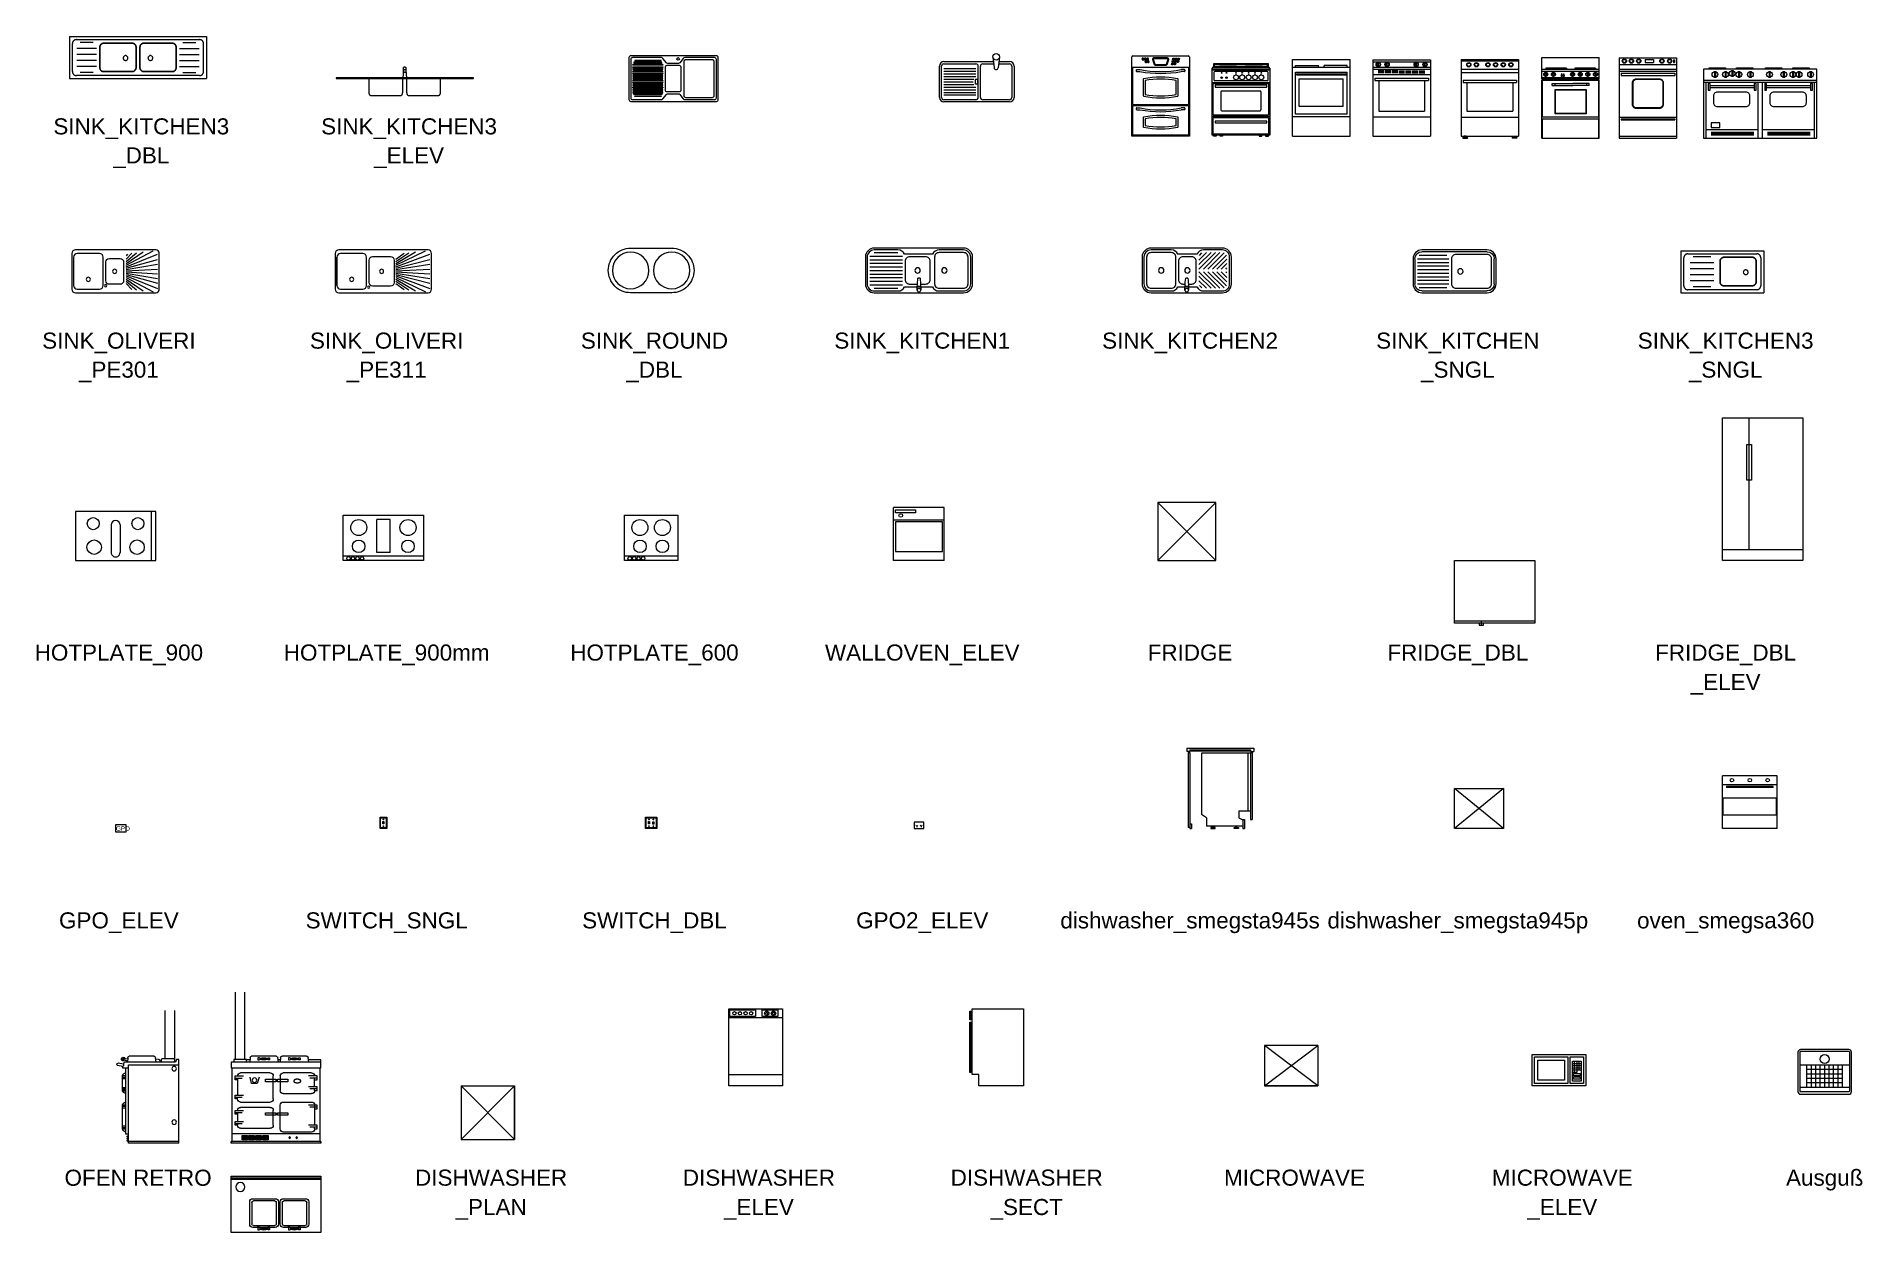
# Model space of a CAD drawing. Header units: millimetres. Extents: x 521 to 2566, y 309 to 1649.
import ezdxf

# ---------------------------------------------------------------- set-up
doc = ezdxf.new("R2010")
doc.units = ezdxf.units.MM
doc.layers.add('kitchen technics', color=250, linetype='Continuous')
doc.styles.add('Arial', font='arial.ttf')
doc.styles.get("Standard").update_dxf_attribs({"font": 'arial.ttf'})
pattern_1 = [(45, (-181644.877, -92351.259), (-10.1637708, 10.1637708), [])]

msp = doc.modelspace()

# ---------------------------------------------------------------- texts
at = {"layer": 'kitchen technics', "color": 18, "true_color": 0x000000, "char_height": 18, "attachment_point": 2, "line_spacing_factor": 0.966951, "style": 'Arial'}
for s, insert in [('SINK_KITCHEN3', (638.3, 1557.3)), ('SINK_KITCHEN3', (938.3, 1557.3)), ('_DBL', (638.3, 1524.8)), ('_ELEV', (938.3, 1524.8)), ('SINK_OLIVERI', (613.2, 1317.3)), ('SINK_OLIVERI', (913.2, 1317.3)), ('SINK_ROUND', (1213.2, 1317.3)), ('SINK_KITCHEN1', (1513.2, 1317.3)), ('SINK_KITCHEN2', (1813.2, 1317.3)), ('SINK_KITCHEN', (2113.2, 1317.3)), ('SINK_KITCHEN3', (2413.2, 1317.3)), ('_PE301', (613.2, 1284.8)), ('_PE311', (913.2, 1284.8)), ('_DBL', (1213.2, 1284.8)), ('_SNGL', (2113.2, 1284.8)), ('_SNGL', (2413.2, 1284.8)), ('HOTPLATE_900', (613.2, 967.9)), ('HOTPLATE_900mm', (913.2, 967.9)), ('HOTPLATE_600', (1213.2, 967.9)), ('WALLOVEN_ELEV', (1513.2, 967.9)), ('FRIDGE', (1813.2, 967.9)), ('FRIDGE_DBL', (2113.2, 967.9)), ('FRIDGE_DBL', (2413.2, 967.9)), ('_ELEV', (2413.2, 935)), ('GPO_ELEV', (613.2, 667.9)), ('SWITCH_SNGL', (913.2, 667.9)), ('SWITCH_DBL', (1213.2, 667.9)), ('GPO2_ELEV', (1513.2, 667.9)), ('dishwasher_smegsta945s', (1813.2, 667.9)), ('dishwasher_smegsta945p', (2113.2, 667.9)), ('oven_smegsa360', (2413.2, 667.9)), ('OFEN RETRO', (634.7, 379.6)), ('DISHWASHER', (1030.2, 379.7)), ('DISHWASHER', (1330.2, 379.7)), ('DISHWASHER', (1630.2, 379.7)), ('MICROWAVE', (1930.2, 379.7)), ('MICROWAVE', (2230.2, 379.7)), ('Ausguß', (2524.2, 379.7)), ('_PLAN', (1030.2, 346.8)), ('_ELEV', (1330.2, 346.8)), ('_SECT', (1630.2, 346.8)), ('_ELEV', (2230.2, 346.8))]:
    msp.add_mtext(s, dxfattribs=dict(at, insert=insert))

# ---------------------------------------------------------------- blocks, each defined once
blk = doc.blocks.new('oliveri_pe301')
at = {"color": 8, "linetype": 'Continuous', "lineweight": 18}
for p, q in [((12, -17.1), (42.2, -1.1)), ((12, -15.2), (30.9, -2.3)), ((12, -13), (23.5, -3.2)), ((12, -10.3), (18.2, -3.8)), ((12, -18.8), (47, -4.9)), ((12, -20.4), (47, -10.7)), ((12, -21.9), (47, -16.1)), ((12, -23.3), (47, -21.4)), ((12, -24.7), (47, -26.6)), ((12, -26.1), (47, -31.9)), ((12, -27.6), (47, -37.3)), ((12, -29.2), (47, -43.1)), ((12, -30.9), (42.2, -46.9)), ((12, -32.8), (30.9, -45.7)), ((12, -35), (23.5, -44.8)), ((12, -37.7), (18.2, -44.2)), ((12.3, -41.5), (13.6, -43.2))]:
    blk.add_line(p, q, dxfattribs=at)
at = {"color": 7, "linetype": 'Continuous', "lineweight": 18, "flags": 128}
for points in [[(49, -4), (49, -44, -0.414214), (45, -48), (-45, -48, -0.414214), (-49, -44), (-49, -4, -0.414214), (-45, 0), (45, 0, -0.414214)], [(-14, -8), (-14, -40, -0.414214), (-18, -44), (-43, -44, -0.414214), (-47, -40), (-47, -8, -0.414214), (-43, -4), (-18, -4, -0.414214)], [(-7, -38.5), (5, -38.5, 0.414214), (9, -34.5), (9, -13.5, 0.414214), (5, -9.5), (-7, -9.5, 0.414214), (-11, -13.5), (-11, -34.5, 0.414214)]]:
    blk.add_lwpolyline(points, format="xyb", close=True, dxfattribs=at)
at = {"color": 7, "linetype": 'Continuous', "lineweight": 18}
for centre, radius in [((-30.5, -15), 2.3), ((-11.1, -7.9), 1.26), ((-1, -24), 2.3)]:
    blk.add_circle(centre, radius, dxfattribs=at)
blk = doc.blocks.new('sink_oliveri_pe301')
at = {"color": 7}
blk.add_blockref('oliveri_pe301', (0, 0), dxfattribs=at)
blk = doc.blocks.new('sink_oliveri_pe311')
at = {"color": 7, "linetype": 'Continuous', "lineweight": 18}
blk.add_line((-52, -8), (-52, -40), dxfattribs=at)
at = {"color": 8, "linetype": 'Continuous', "lineweight": 18}
for p, q in [((14, -17.1), (47.2, -1.1)), ((14, -15.2), (35.9, -2.3)), ((14, -13), (28.5, -3.2)), ((14, -10.3), (23.2, -3.8)), ((14, -18.8), (52, -4.9)), ((14, -20.4), (52, -10.7)), ((14, -21.9), (52, -16.1)), ((14, -23.3), (52, -21.4)), ((14, -24.7), (52, -26.6)), ((14, -26.1), (52, -31.9)), ((14, -27.6), (52, -37.3)), ((14, -29.2), (52, -43.1)), ((14, -30.9), (47.2, -46.9)), ((14, -32.8), (35.9, -45.7)), ((14, -35), (28.5, -44.8)), ((14, -37.7), (23.2, -44.2))]:
    blk.add_line(p, q, dxfattribs=at)
at = {"color": 7, "linetype": 'Continuous', "lineweight": 18, "flags": 128}
for points in [[(54, -4), (54, -44, -0.414214), (50, -48), (-50, -48, -0.414214), (-54, -44), (-54, -4, -0.414214), (-50, 0), (50, 0), (50, 0, -0.414214)], [(-19, -8), (-19, -40, -0.414214), (-23, -44), (-48, -44, -0.414214), (-52, -40), (-52, -8, -0.414214), (-48, -4), (-23, -4, -0.414214)], [(-12, -40.5), (8, -40.5, 0.414214), (12, -36.5), (12, -11.5, 0.414214), (8, -7.5), (-12, -7.5, 0.414214), (-16, -11.5), (-16, -36.5, 0.414214)]]:
    blk.add_lwpolyline(points, format="xyb", close=True, dxfattribs=at)
at = {"color": 7, "linetype": 'Continuous', "lineweight": 18}
for centre, radius in [((-35.5, -15), 2.3), ((-16.4, -6.3), 1.26), ((-2, -24), 2.3)]:
    blk.add_circle(centre, radius, dxfattribs=at)
blk = doc.blocks.new('HOTPLATE_900')
at = {"color": 7, "linetype": 'Continuous', "lineweight": 18}
for p, q in [((-55, 40), (0, 40)), ((-40, 5), (-9.1, 5)), ((-40, -5), (-9.1, -5))]:
    blk.add_line(p, q, dxfattribs=at)
blk.add_lwpolyline([(-55, 45), (-55, -45), (0, -45), (0, 45), (-55, 45)], dxfattribs=at)
for centre, radius in [((-41.4, 25), 6.76), ((-15, 24), 8.11), ((-41.4, -25), 6.76), ((-15, -24), 8.11)]:
    blk.add_circle(centre, radius, dxfattribs=at)
for centre, start, end in [((-40, 0), 90, 270), ((-9.1, 0), 270, 90)]:
    blk.add_arc(centre, 5, start, end, dxfattribs=at)
blk = doc.blocks.new('HOTPLATE_600')
at = {"color": 7, "linetype": 'Continuous', "lineweight": 18}
for p, q in [((-30, 0), (-30, 51)), ((-30, 51), (30, 51)), ((30, 51), (30, 0)), ((30, 5), (-30, 5)), ((30, 0), (-30, 0))]:
    blk.add_line(p, q, dxfattribs=at)
for centre, radius in [((-12.6, 37), 9), ((12.6, 37), 9), ((-12.6, 16), 7), ((12.6, 16), 7), ((-24, 2.5), 2), ((-19, 2.5), 2), ((-14, 2.5), 2), ((-9, 2.5), 2)]:
    blk.add_circle(centre, radius, dxfattribs=at)
blk = doc.blocks.new('HOTPLATE_900mm')
at = {"color": 7, "linetype": 'Continuous', "lineweight": 18}
for p, q in [((7.5, 46), (-7.5, 46)), ((-7.5, 9), (-7.5, 46)), ((7.5, 9), (7.5, 46)), ((45, 5), (-45, 5)), ((7.5, 9), (-7.5, 9))]:
    blk.add_line(p, q, dxfattribs=at)
blk.add_lwpolyline([(-45, 0), (-45, 51), (45, 51), (45, 0)], close=True, dxfattribs=at)
for centre, radius in [((-27.6, 37), 9), ((27.6, 37), 9), ((-27.6, 16), 7), ((27.6, 16), 7), ((-39, 2.5), 2), ((-34, 2.5), 2), ((-29, 2.5), 2), ((-24, 2.5), 2)]:
    blk.add_circle(centre, radius, dxfattribs=at)
blk = doc.blocks.new('SINK_ROUND_DBL')
at = {"color": 7, "linetype": 'Continuous', "lineweight": 18, "flags": 128}
blk.add_lwpolyline([(-23, 0, 0.414214), (-48, -25, 0.414214), (-23, -50), (23, -50, 0.414214), (48, -25, 0.414214), (23, 0)], format="xyb", close=True, dxfattribs=at)
at = {"color": 7, "linetype": 'Continuous', "lineweight": 18}
for centre in [(-23, -25), (23, -25)]:
    blk.add_circle(centre, 20.5, dxfattribs=at)
blk = doc.blocks.new('SINK_KITCHEN1')
at = {"color": 8, "linetype": 'Continuous', "lineweight": 18}
for p, q in [((-55, -13), (-18.5, -13)), ((-55, -17), (-18.5, -17)), ((-54.9, -9), (-18.5, -9)), ((-50, -5), (-23.5, -5)), ((-55, -21), (-18.5, -21)), ((-55, -25), (-18.5, -25)), ((-55, -29), (-18.5, -29)), ((-55, -33), (-18.5, -33)), ((-55, -37), (-18.5, -37)), ((-54.9, -41), (-18.5, -41)), ((-50, -45), (-23.5, -45))]:
    blk.add_line(p, q, dxfattribs=at)
at = {"color": 7, "linetype": 'Continuous', "lineweight": 18}
blk.add_line((1.2, -16.5), (-1.2, -16.5), dxfattribs=at)
at = {"color": 7, "linetype": 'Continuous', "lineweight": 18, "flags": 128}
for points in [[(50, 0, -0.414214), (60, -10), (60, -40, -0.414214), (50, -50), (-50, -50, -0.414214), (-60, -40), (-60, -10, -0.414214), (-50, 0)], [(50, -5, -0.414214), (55, -10), (55, -40, -0.414214), (50, -45), (22.5, -45, -0.414214), (17.5, -40), (17.5, -10, -0.414214), (22.5, -5)]]:
    blk.add_lwpolyline(points, format="xyb", close=True, dxfattribs=at)
at = {"color": 8, "linetype": 'Continuous', "lineweight": 18, "flags": 128}
blk.add_lwpolyline([(2.5, -6.8), (15.2, -6.8, -0.296358), (22.5, -2), (50, -2, -0.414214), (58, -10), (58, -40, -0.414214), (50, -48), (22.5, -48, -0.296358), (15.2, -43.3), (-16.2, -43.3, -0.296358), (-23.5, -48), (-50, -48, -0.414214), (-58, -40), (-58, -10, -0.414214), (-50, -2), (-23.5, -2, -0.296358), (-16.2, -6.8), (-2.5, -6.8)], format="xyb", dxfattribs=at)
at = {"color": 7, "linetype": 'Continuous', "lineweight": 18, "flags": 128}
for points in [[(1.8, -9.8), (7.5, -9.8, -0.414214), (12.5, -14.8), (12.5, -35.2, -0.414214), (7.5, -40.2), (-10.5, -40.2, -0.414214), (-15.5, -35.2), (-15.5, -14.8, -0.414214), (-10.5, -9.8), (-1.8, -9.8)], [(1.2, -16.5, 0.016708), (1.9, -7, 0.016708)]]:
    blk.add_lwpolyline(points, format="xyb", dxfattribs=at)
at = {"color": 7, "linetype": 'Continuous', "lineweight": 18}
blk.add_lwpolyline([(-2, -3), (-2, -5.5), (2, -5.5), (2, -3), (2.5, -3), (2.5, -7), (-2.5, -7), (-2.5, -3)], close=True, dxfattribs=at)
for centre, radius in [((0, -3), 2), ((-1.5, -25), 3), ((28.5, -25), 3)]:
    blk.add_circle(centre, radius, dxfattribs=at)
blk.add_arc((140.8, -1.2), 142.8, 182.3173, 186.1462, dxfattribs=at)
blk = doc.blocks.new('SINK_KITCHEN2')
at = {"color": 7, "linetype": 'Continuous', "lineweight": 18}
blk.add_line((1.2, -16.5), (-1.2, -16.5), dxfattribs=at)
at = {"color": 8, "linetype": 'Continuous', "lineweight": 18}
for p, q in [((13.7, -23.5), (32.2, -5)), ((13.7, -13.5), (22.2, -5)), ((13.7, -18.5), (27.2, -5)), ((14.1, -8.1), (16.8, -5.4)), ((18.7, -23.5), (37.2, -5)), ((23.7, -23.5), (41.8, -5.4)), ((28.7, -23.5), (44.5, -7.7)), ((33.7, -23.5), (45, -12.2)), ((38.7, -23.5), (45, -17.2)), ((13.7, -26.5), (32.2, -45)), ((13.7, -31.5), (27.2, -45)), ((13.7, -36.5), (22.2, -45)), ((18.7, -26.5), (37.2, -45)), ((23.7, -26.5), (41.8, -44.6)), ((28.7, -26.5), (44.5, -42.3)), ((33.7, -26.5), (45, -37.8)), ((38.7, -26.5), (45, -32.8)), ((43.7, -23.5), (45, -22.2)), ((43.7, -26.5), (45, -27.8)), ((14.1, -41.9), (16.8, -44.6))]:
    blk.add_line(p, q, dxfattribs=at)
at = {"color": 7, "linetype": 'Continuous', "lineweight": 18, "flags": 128}
for points in [[(-40, -50, -0.414214), (-50, -40), (-50, -10, -0.414214), (-40, 0), (40, 0, -0.414214), (50, -10), (50, -40, -0.414214), (40, -50)], [(-40, -45, -0.414214), (-45, -40), (-45, -10, -0.414214), (-40, -5), (-17.3, -5, -0.414214), (-12.3, -10), (-12.3, -40, -0.414214), (-17.3, -45)]]:
    blk.add_lwpolyline(points, format="xyb", close=True, dxfattribs=at)
at = {"color": 8, "linetype": 'Continuous', "lineweight": 18, "flags": 128}
blk.add_lwpolyline([(2.5, -6.8), (11.4, -6.8, -0.296358), (18.7, -2), (40, -2, -0.414214), (48, -10), (48, -40, -0.414214), (40, -48), (18.7, -48, -0.296358), (11.4, -43.2), (-10, -43.2, -0.296358), (-17.3, -48), (-40, -48, -0.414214), (-48, -40), (-48, -10, -0.414214), (-40, -2), (-17.3, -2, -0.296358), (-10, -6.8), (-2.5, -6.8)], format="xyb", dxfattribs=at)
at = {"color": 7, "linetype": 'Continuous', "lineweight": 18, "flags": 128}
for points in [[(1.8, -9.8), (5.7, -9.8, -0.414214), (10.7, -14.8), (10.7, -35.2, -0.414214), (5.7, -40.2), (-4.3, -40.2, -0.414214), (-9.3, -35.2), (-9.3, -14.8, -0.414214), (-4.3, -9.8), (-1.8, -9.8)], [(1.2, -16.5, 0.016708), (1.9, -7, 0.016708)]]:
    blk.add_lwpolyline(points, format="xyb", dxfattribs=at)
at = {"color": 7, "linetype": 'Continuous', "lineweight": 18}
blk.add_lwpolyline([(-2, -5.5), (2, -5.5), (2, -3), (2.5, -3), (2.5, -7), (-2.5, -7), (-2.5, -3), (-2, -3)], close=True, dxfattribs=at)
for centre, radius in [((0, -3), 2), ((-28.6, -25), 3), ((0.7, -25), 3)]:
    blk.add_circle(centre, radius, dxfattribs=at)
blk.add_arc((140.8, -1.2), 142.8, 182.3173, 186.1462, dxfattribs=at)
blk = doc.blocks.new('SINK_KITCHEN_SNGL')
at = {"color": 8, "linetype": 'Continuous', "lineweight": 18}
for p, q in [((-44.5, -38), (-44.5, -10)), ((-41.5, -10), (-6.5, -10)), ((-41.5, -14), (-6.5, -14)), ((-41.5, -18), (-6.5, -18)), ((-39.5, -6), (-8.5, -6)), ((-36.5, -2), (36.5, -2)), ((44.5, -10), (44.5, -38)), ((-41.5, -22), (-6.5, -22)), ((-41.5, -26), (-6.5, -26)), ((-41.5, -30), (-6.5, -30)), ((-41.5, -34), (-6.5, -34)), ((-41.5, -38), (-6.5, -38)), ((-39.5, -42), (-8.5, -42)), ((36.5, -46), (-36.5, -46))]:
    blk.add_line(p, q, dxfattribs=at)
at = {"color": 7, "linetype": 'Continuous', "lineweight": 18, "flags": 128}
for points in [[(36.5, 0, -0.414214), (46.5, -10), (46.5, -38, -0.414214), (36.5, -48), (-36.5, -48, -0.414214), (-46.5, -38), (-46.5, -10, -0.414214), (-36.5, 0)], [(36.5, -5, -0.414214), (41.5, -10), (41.5, -38, -0.414214), (36.5, -43), (1.5, -43, -0.414214), (-3.5, -38), (-3.5, -10, -0.414214), (1.5, -5)]]:
    blk.add_lwpolyline(points, format="xyb", close=True, dxfattribs=at)
at = {"color": 7, "linetype": 'Continuous', "lineweight": 18}
blk.add_circle((6.5, -24), 3, dxfattribs=at)
at = {"color": 8, "linetype": 'Continuous', "lineweight": 18}
for centre, start, end in [((-36.5, -10), 90, 180), ((36.5, -10), 0, 90), ((-36.5, -38), 180, 270), ((36.5, -38), 270, 0)]:
    blk.add_arc(centre, 8, start, end, dxfattribs=at)
blk = doc.blocks.new('SINK_KITCHEN3_SNGL')
at = {"color": 7, "linetype": 'Continuous', "lineweight": 18}
for points in [[(-46.5, -47.1, 0), (-46.5, 0, 0)], [(-46.5, 0, 0), (46.5, 0, 0)], [(46.5, -47.1, 0), (46.5, 0, 0)], [(28.9, -23, 0), (28.8, -23.6, 0), (28.7, -24.1, 0), (28.4, -24.5, 0), (28.1, -24.9, 0), (27.7, -25.3, 0), (27.2, -25.5, 0), (26.7, -25.7, 0), (26.2, -25.7, 0), (25.7, -25.7, 0), (25.2, -25.5, 0), (24.7, -25.3, 0), (24.3, -24.9, 0), (24, -24.5, 0), (23.7, -24.1, 0), (23.6, -23.6, 0), (23.5, -23, 0), (23.6, -22.5, 0), (23.7, -22, 0), (24, -21.5, 0), (24.3, -21.1, 0), (24.7, -20.8, 0), (25.2, -20.5, 0), (25.7, -20.4, 0), (26.2, -20.3, 0), (26.7, -20.4, 0), (27.2, -20.5, 0), (27.7, -20.8, 0), (28.1, -21.1, 0), (28.4, -21.5, 0), (28.7, -22, 0), (28.8, -22.5, 0), (28.9, -23, 0)], [(-46.5, -47.1, 0), (46.5, -47.1, 0)]]:
    blk.add_polyline3d(points, dxfattribs=at)
at = {"color": 8, "linetype": 'Continuous', "lineweight": 18}
for points in [[(-43.1, -7.9, 0), (-43.1, -7.7, 0), (-43.1, -7.5, 0), (-43.1, -7.2, 0), (-43, -7, 0), (-43, -6.8, 0), (-42.9, -6.6, 0), (-42.8, -6.4, 0), (-42.8, -6.2, 0), (-42.7, -6, 0), (-42.6, -5.8, 0), (-42.5, -5.6, 0), (-42.3, -5.4, 0), (-42.2, -5.2, 0), (-42.1, -5, 0), (-41.9, -4.9, 0), (-41.8, -4.7, 0), (-41.6, -4.6, 0), (-41.5, -4.4, 0), (-41.3, -4.3, 0), (-41.1, -4.2, 0), (-40.9, -4, 0), (-40.7, -3.9, 0), (-40.5, -3.8, 0), (-40.3, -3.7, 0), (-40.1, -3.7, 0), (-39.9, -3.6, 0), (-39.7, -3.5, 0), (-39.5, -3.5, 0), (-39.3, -3.4, 0), (-39, -3.4, 0), (-38.8, -3.4, 0), (-38.6, -3.4, 0)], [(-43.1, -7.9, 0), (-43.1, -39.2, 0)], [(10, -3.4, 0), (-38.6, -3.4, 0)], [(-9.5, -13.5, 0), (-36.2, -13.5, 0)], [(-9.5, -20.2, 0), (-36.2, -20.2, 0)], [(-12.9, -6.8, 0), (-32.8, -6.8, 0)], [(38.6, -3.4, 0), (10, -3.4, 0)], [(38.6, -3.4, 0), (38.8, -3.4, 0), (39, -3.4, 0), (39.2, -3.4, 0), (39.5, -3.5, 0), (39.7, -3.5, 0), (39.9, -3.6, 0), (40.1, -3.7, 0), (40.3, -3.7, 0), (40.5, -3.8, 0), (40.7, -3.9, 0), (40.9, -4, 0), (41.1, -4.2, 0), (41.3, -4.3, 0), (41.4, -4.4, 0), (41.6, -4.6, 0), (41.8, -4.7, 0), (41.9, -4.9, 0), (42.1, -5, 0), (42.2, -5.2, 0), (42.3, -5.4, 0), (42.4, -5.6, 0), (42.5, -5.8, 0), (42.6, -6, 0), (42.7, -6.2, 0), (42.8, -6.4, 0), (42.9, -6.6, 0), (42.9, -6.8, 0), (43, -7, 0), (43, -7.2, 0), (43.1, -7.5, 0), (43.1, -7.7, 0), (43.1, -7.9, 0)], [(43.1, -39.2, 0), (43.1, -7.9, 0)], [(-38.6, -43.7, 0), (-38.8, -43.7, 0), (-39, -43.7, 0), (-39.3, -43.6, 0), (-39.5, -43.6, 0), (-39.7, -43.5, 0), (-39.9, -43.5, 0), (-40.1, -43.4, 0), (-40.3, -43.3, 0), (-40.5, -43.2, 0), (-40.7, -43.1, 0), (-40.9, -43, 0), (-41.1, -42.9, 0), (-41.3, -42.8, 0), (-41.5, -42.7, 0), (-41.6, -42.5, 0), (-41.8, -42.4, 0), (-41.9, -42.2, 0), (-42.1, -42, 0), (-42.2, -41.9, 0), (-42.3, -41.7, 0), (-42.5, -41.5, 0), (-42.6, -41.3, 0), (-42.7, -41.1, 0), (-42.8, -40.9, 0), (-42.8, -40.7, 0), (-42.9, -40.5, 0), (-43, -40.3, 0), (-43, -40.1, 0), (-43.1, -39.8, 0), (-43.1, -39.6, 0), (-43.1, -39.4, 0), (-43.1, -39.2, 0)], [(-9.5, -26.9, 0), (-36.2, -26.9, 0)], [(-9.5, -33.6, 0), (-36.2, -33.6, 0)], [(-12.9, -40.3, 0), (-32.8, -40.3, 0)], [(43.1, -39.2, 0), (43.1, -39.4, 0), (43.1, -39.6, 0), (43, -39.8, 0), (43, -40.1, 0), (42.9, -40.3, 0), (42.9, -40.5, 0), (42.8, -40.7, 0), (42.7, -40.9, 0), (42.6, -41.1, 0), (42.5, -41.3, 0), (42.4, -41.5, 0), (42.3, -41.7, 0), (42.2, -41.9, 0), (42.1, -42, 0), (41.9, -42.2, 0), (41.8, -42.4, 0), (41.6, -42.5, 0), (41.4, -42.7, 0), (41.3, -42.8, 0), (41.1, -42.9, 0), (40.9, -43, 0), (40.7, -43.1, 0), (40.5, -43.2, 0), (40.3, -43.3, 0), (40.1, -43.4, 0), (39.9, -43.5, 0), (39.7, -43.5, 0), (39.5, -43.6, 0), (39.2, -43.6, 0), (39, -43.7, 0), (38.8, -43.7, 0), (38.6, -43.7, 0)], [(-38.6, -43.7, 0), (10, -43.7, 0)], [(10, -43.7, 0), (38.6, -43.7, 0)]]:
    blk.add_polyline3d(points, dxfattribs=at)
at = {"color": 7, "linetype": 'Continuous', "lineweight": 18}
for points in [[(-2.5, -11.5, -15), (-2.5, -11.5), (-2.6, -11.6), (-2.6, -11.6, -15)], [(-2.6, -11.6, -15), (-2.6, -11.6), (-2.6, -11.7), (-2.6, -11.7, -15)], [(-2.6, -11.7, -15), (-2.6, -11.7), (-2.6, -11.8), (-2.6, -11.8, -15)], [(-2.6, -11.8, -15), (-2.6, -11.8), (-2.6, -11.9), (-2.6, -11.9, -15)], [(-2.6, -11.9, -15), (-2.6, -11.9), (-2.6, -12), (-2.6, -12, -15)], [(-2.6, -12, -15), (-2.6, -12), (-2.6, -12.1), (-2.6, -12.1, -15)], [(-2.6, -12.1, -15), (-2.6, -12.1), (-2.6, -12.3), (-2.6, -12.3, -15)], [(-2.6, -35.3, -15), (-2.6, -12.3, -15), (-2.6, -12.3), (-2.6, -35.3)], [(-2.4, -11.1, -15), (-2.4, -11.1), (-2.5, -11.2), (-2.5, -11.2, -15)], [(-2.5, -11.2, -15), (-2.5, -11.2), (-2.5, -11.3), (-2.5, -11.3, -15)], [(-2.5, -11.3, -15), (-2.5, -11.3), (-2.5, -11.4), (-2.5, -11.4, -15)], [(-2.5, -11.4, -15), (-2.5, -11.4), (-2.5, -11.5), (-2.5, -11.5, -15)], [(-2.3, -10.7, -15), (-2.3, -10.7), (-2.4, -10.8), (-2.4, -10.8, -15)], [(-2.4, -10.8, -15), (-2.4, -10.8), (-2.4, -11), (-2.4, -11, -15)], [(-2.4, -11, -15), (-2.4, -11), (-2.4, -11.1), (-2.4, -11.1, -15)], [(-2.2, -10.4, -15), (-2.2, -10.4), (-2.3, -10.5), (-2.3, -10.5, -15)], [(-2.3, -10.5, -15), (-2.3, -10.5), (-2.3, -10.6), (-2.3, -10.6, -15)], [(-2.3, -10.6, -15), (-2.3, -10.6), (-2.3, -10.7), (-2.3, -10.7, -15)], [(-2.1, -10.2, -15), (-2.1, -10.2), (-2.2, -10.3), (-2.2, -10.3, -15)], [(-2.2, -10.3, -15), (-2.2, -10.3), (-2.2, -10.4), (-2.2, -10.4, -15)], [(-2, -10, -15), (-2, -10), (-2.1, -10.1), (-2.1, -10.1, -15)], [(-2.1, -10.1, -15), (-2.1, -10.1), (-2.1, -10.2), (-2.1, -10.2, -15)], [(-2, -9.9, -15), (-2, -9.9), (-2, -10), (-2, -10, -15)], [(-1.9, -9.9, -15), (-1.9, -9.9), (-2, -9.9), (-2, -9.9, -15)], [(-1.8, -9.8, -15), (-1.8, -9.8), (-1.9, -9.9), (-1.9, -9.9, -15)], [(-1.7, -9.6, -15), (-1.7, -9.6), (-1.8, -9.7), (-1.8, -9.7, -15)], [(-1.8, -9.7, -15), (-1.8, -9.7), (-1.8, -9.8), (-1.8, -9.8, -15)], [(-1.6, -9.5, -15), (-1.6, -9.5), (-1.7, -9.6), (-1.7, -9.6, -15)], [(-1.5, -9.3, -15), (-1.5, -9.3), (-1.6, -9.4), (-1.6, -9.4, -15)], [(-1.6, -9.4, -15), (-1.6, -9.4), (-1.6, -9.5), (-1.6, -9.5, -15)], [(-1.4, -9.2, -15), (-1.4, -9.2), (-1.5, -9.3), (-1.5, -9.3, -15)], [(-1.3, -9.1, -15), (-1.3, -9.1), (-1.4, -9.2), (-1.4, -9.2, -15)], [(-1.4, -9.2, -15), (-1.4, -9.2), (-1.4, -9.2), (-1.4, -9.2, -15)], [(-1.2, -9, -15), (-1.2, -9), (-1.3, -9.1), (-1.3, -9.1, -15)], [(-1.1, -8.9, -15), (-1.1, -8.9), (-1.2, -9), (-1.2, -9, -15)], [(-1, -8.9, -15), (-1, -8.9), (-1.1, -8.9), (-1.1, -8.9, -15)], [(-0.9, -8.7, -15), (-0.9, -8.7), (-1, -8.8), (-1, -8.8, -15)], [(-1, -8.8, -15), (-1, -8.8), (-1, -8.9), (-1, -8.9, -15)], [(-0.8, -8.6, -15), (-0.8, -8.6), (-0.9, -8.7), (-0.9, -8.7, -15)], [(-0.7, -8.6, -15), (-0.7, -8.6), (-0.8, -8.6), (-0.8, -8.6, -15)], [(-0.6, -8.5, -15), (-0.6, -8.5), (-0.7, -8.6), (-0.7, -8.6, -15)], [(-0.5, -8.5, -15), (-0.5, -8.5), (-0.6, -8.5), (-0.6, -8.5, -15)], [(-0.4, -8.4, -15), (-0.4, -8.4), (-0.5, -8.5), (-0.5, -8.5, -15)], [(-0.3, -8.3, -15), (-0.3, -8.3), (-0.4, -8.4), (-0.4, -8.4, -15)], [(-0.2, -8.3, -15), (-0.2, -8.3), (-0.3, -8.3), (-0.3, -8.3, -15)], [(-0.1, -8.2, -15), (-0.1, -8.2), (-0.2, -8.3), (-0.2, -8.3, -15)], [(0, -8.2, -15), (0, -8.2), (-0.1, -8.2), (-0.1, -8.2, -15)], [(0.1, -8.1, -15), (0.1, -8.1), (0, -8.2), (0, -8.2, -15)], [(0.2, -8.1, -15), (0.2, -8.1), (0.1, -8.1), (0.1, -8.1, -15)], [(0.3, -8.1, -15), (0.3, -8.1), (0.2, -8.1), (0.2, -8.1, -15)], [(0.4, -8, -15), (0.4, -8), (0.3, -8.1), (0.3, -8.1, -15)], [(0.5, -8, -15), (0.5, -8), (0.4, -8), (0.4, -8, -15)], [(0.6, -8, -15), (0.6, -8), (0.5, -8), (0.5, -8, -15)], [(0.7, -7.9, -15), (0.7, -7.9), (0.6, -8), (0.6, -8, -15)], [(0.8, -7.9, -15), (0.8, -7.9), (0.7, -7.9), (0.7, -7.9, -15)], [(0.9, -7.9, -15), (0.9, -7.9), (0.8, -7.9), (0.8, -7.9, -15)], [(1, -7.8, -15), (1, -7.8), (0.9, -7.9), (0.9, -7.9, -15)], [(1.1, -7.8, -15), (1.1, -7.8), (1, -7.8), (1, -7.8, -15)], [(1.2, -7.8, -15), (1.2, -7.8), (1.1, -7.8), (1.1, -7.8, -15)], [(1.3, -7.8, -15), (1.3, -7.8), (1.2, -7.8), (1.2, -7.8, -15)], [(1.5, -7.8, -15), (1.5, -7.8), (1.3, -7.8), (1.3, -7.8, -15)], [(1.6, -7.8, -15), (1.6, -7.8), (1.5, -7.8), (1.5, -7.8, -15)], [(1.7, -7.8, -15), (1.7, -7.8), (1.6, -7.8), (1.6, -7.8, -15)], [(1.8, -7.8, -15), (1.8, -7.8), (1.7, -7.8), (1.7, -7.8, -15)], [(1.9, -7.8, -15), (1.9, -7.8), (1.8, -7.8), (1.8, -7.8, -15)], [(1.9, -7.8, -15), (33.4, -7.8, -15), (33.4, -7.8), (1.9, -7.8)], [(33.5, -7.8, -15), (33.5, -7.8), (33.4, -7.8), (33.4, -7.8, -15)], [(33.6, -7.8, -15), (33.6, -7.8), (33.5, -7.8), (33.5, -7.8, -15)], [(33.7, -7.8, -15), (33.7, -7.8), (33.6, -7.8), (33.6, -7.8, -15)], [(33.8, -7.8, -15), (33.8, -7.8), (33.7, -7.8), (33.7, -7.8, -15)], [(34, -7.8, -15), (34, -7.8), (33.8, -7.8), (33.8, -7.8, -15)], [(34.1, -7.8, -15), (34.1, -7.8), (34, -7.8), (34, -7.8, -15)], [(34.2, -7.8, -15), (34.2, -7.8), (34.1, -7.8), (34.1, -7.8, -15)], [(34.3, -7.8, -15), (34.3, -7.8), (34.2, -7.8), (34.2, -7.8, -15)], [(34.4, -7.9, -15), (34.4, -7.9), (34.3, -7.8), (34.3, -7.8, -15)], [(34.5, -7.9, -15), (34.5, -7.9), (34.4, -7.9), (34.4, -7.9, -15)], [(34.6, -7.9, -15), (34.6, -7.9), (34.5, -7.9), (34.5, -7.9, -15)], [(34.7, -8, -15), (34.7, -8), (34.6, -7.9), (34.6, -7.9, -15)], [(34.8, -8, -15), (34.8, -8), (34.7, -8), (34.7, -8, -15)], [(34.9, -8, -15), (34.9, -8), (34.8, -8), (34.8, -8, -15)], [(35, -8.1, -15), (35, -8.1), (34.9, -8), (34.9, -8, -15)], [(35.1, -8.1, -15), (35.1, -8.1), (35, -8.1), (35, -8.1, -15)], [(35.2, -8.1, -15), (35.2, -8.1), (35.1, -8.1), (35.1, -8.1, -15)], [(35.3, -8.2, -15), (35.3, -8.2), (35.2, -8.1), (35.2, -8.1, -15)], [(35.4, -8.2, -15), (35.4, -8.2), (35.3, -8.2), (35.3, -8.2, -15)], [(35.5, -8.3, -15), (35.5, -8.3), (35.4, -8.2), (35.4, -8.2, -15)], [(35.6, -8.3, -15), (35.6, -8.3), (35.5, -8.3), (35.5, -8.3, -15)], [(35.7, -8.4, -15), (35.7, -8.4), (35.6, -8.3), (35.6, -8.3, -15)], [(35.8, -8.5, -15), (35.8, -8.5), (35.7, -8.4), (35.7, -8.4, -15)], [(35.9, -8.5, -15), (35.9, -8.5), (35.8, -8.5), (35.8, -8.5, -15)], [(36, -8.6, -15), (36, -8.6), (35.9, -8.5), (35.9, -8.5, -15)], [(36.1, -8.6, -15), (36.1, -8.6), (36, -8.6), (36, -8.6, -15)], [(36.2, -8.7, -15), (36.2, -8.7), (36.1, -8.6), (36.1, -8.6, -15)], [(36.3, -8.8, -15), (36.3, -8.8), (36.2, -8.7), (36.2, -8.7, -15)], [(36.3, -8.9, -15), (36.3, -8.9), (36.3, -8.8), (36.3, -8.8, -15)], [(36.4, -8.9, -15), (36.4, -8.9), (36.3, -8.9), (36.3, -8.9, -15)], [(36.5, -9, -15), (36.5, -9), (36.4, -8.9), (36.4, -8.9, -15)], [(36.6, -9.1, -15), (36.6, -9.1), (36.5, -9), (36.5, -9, -15)], [(36.7, -9.2, -15), (36.7, -9.2), (36.6, -9.1), (36.6, -9.1, -15)], [(36.7, -9.2, -15), (36.7, -9.2), (36.7, -9.2), (36.7, -9.2, -15)], [(36.8, -9.3, -15), (36.8, -9.3), (36.7, -9.2), (36.7, -9.2, -15)], [(36.9, -9.4, -15), (36.9, -9.4), (36.8, -9.3), (36.8, -9.3, -15)], [(36.9, -9.5, -15), (36.9, -9.5), (36.9, -9.4), (36.9, -9.4, -15)], [(37, -9.6, -15), (37, -9.6), (36.9, -9.5), (36.9, -9.5, -15)], [(37.1, -9.7, -15), (37.1, -9.7), (37, -9.6), (37, -9.6, -15)], [(37.1, -9.8, -15), (37.1, -9.8), (37.1, -9.7), (37.1, -9.7, -15)], [(37.2, -9.9, -15), (37.2, -9.9), (37.1, -9.8), (37.1, -9.8, -15)], [(37.3, -9.9, -15), (37.3, -9.9), (37.2, -9.9), (37.2, -9.9, -15)], [(37.3, -10, -15), (37.3, -10), (37.3, -9.9), (37.3, -9.9, -15)], [(37.4, -10.1, -15), (37.4, -10.1), (37.3, -10), (37.3, -10, -15)], [(37.4, -10.2, -15), (37.4, -10.2), (37.4, -10.1), (37.4, -10.1, -15)], [(37.5, -10.3, -15), (37.5, -10.3), (37.4, -10.2), (37.4, -10.2, -15)], [(37.5, -10.4, -15), (37.5, -10.4), (37.5, -10.3), (37.5, -10.3, -15)], [(37.6, -10.5, -15), (37.6, -10.5), (37.5, -10.4), (37.5, -10.4, -15)], [(37.6, -10.6, -15), (37.6, -10.6), (37.6, -10.5), (37.6, -10.5, -15)], [(37.6, -10.7, -15), (37.6, -10.7), (37.6, -10.6), (37.6, -10.6, -15)], [(37.7, -10.8, -15), (37.7, -10.8), (37.6, -10.7), (37.6, -10.7, -15)], [(37.7, -11, -15), (37.7, -11), (37.7, -10.8), (37.7, -10.8, -15)], [(37.7, -11.1, -15), (37.7, -11.1), (37.7, -11), (37.7, -11, -15)], [(37.8, -11.2, -15), (37.8, -11.2), (37.7, -11.1), (37.7, -11.1, -15)], [(37.8, -11.3, -15), (37.8, -11.3), (37.8, -11.2), (37.8, -11.2, -15)], [(37.8, -11.4, -15), (37.8, -11.4), (37.8, -11.3), (37.8, -11.3, -15)], [(37.8, -11.5, -15), (37.8, -11.5), (37.8, -11.4), (37.8, -11.4, -15)], [(37.9, -11.6, -15), (37.9, -11.6), (37.8, -11.5), (37.8, -11.5, -15)], [(37.9, -11.7, -15), (37.9, -11.7), (37.9, -11.6), (37.9, -11.6, -15)], [(37.9, -11.8, -15), (37.9, -11.8), (37.9, -11.7), (37.9, -11.7, -15)], [(37.9, -11.9, -15), (37.9, -11.9), (37.9, -11.8), (37.9, -11.8, -15)], [(37.9, -12, -15), (37.9, -12), (37.9, -11.9), (37.9, -11.9, -15)], [(37.9, -12.1, -15), (37.9, -12.1), (37.9, -12), (37.9, -12, -15)], [(37.9, -12.3, -15), (37.9, -12.3), (37.9, -12.1), (37.9, -12.1, -15)], [(37.9, -35.3, -15), (37.9, -12.3, -15), (37.9, -12.3), (37.9, -35.3)], [(-2.6, -35.3, -15), (-2.6, -35.3), (-2.6, -35.4), (-2.6, -35.4, -15)], [(-2.6, -35.4, -15), (-2.6, -35.4), (-2.6, -35.5), (-2.6, -35.5, -15)], [(-2.6, -35.5, -15), (-2.6, -35.5), (-2.6, -35.6), (-2.6, -35.6, -15)], [(-2.6, -35.6, -15), (-2.6, -35.6), (-2.6, -35.7), (-2.6, -35.7, -15)], [(-2.6, -35.7, -15), (-2.6, -35.7), (-2.6, -35.8), (-2.6, -35.8, -15)], [(-2.6, -35.8, -15), (-2.6, -35.8), (-2.6, -35.9), (-2.6, -35.9, -15)], [(-2.6, -35.9, -15), (-2.6, -35.9), (-2.5, -36), (-2.5, -36, -15)], [(-2.5, -36, -15), (-2.5, -36), (-2.5, -36.1), (-2.5, -36.1, -15)], [(-2.5, -36.1, -15), (-2.5, -36.1), (-2.5, -36.2), (-2.5, -36.2, -15)], [(-2.5, -36.2, -15), (-2.5, -36.2), (-2.5, -36.4), (-2.5, -36.4, -15)], [(-2.5, -36.4, -15), (-2.5, -36.4), (-2.4, -36.5), (-2.4, -36.5, -15)], [(-2.4, -36.5, -15), (-2.4, -36.5), (-2.4, -36.6), (-2.4, -36.6, -15)], [(-2.4, -36.6, -15), (-2.4, -36.6), (-2.4, -36.7), (-2.4, -36.7, -15)], [(-2.4, -36.7, -15), (-2.4, -36.7), (-2.3, -36.8), (-2.3, -36.8, -15)], [(-2.3, -36.8, -15), (-2.3, -36.8), (-2.3, -36.9), (-2.3, -36.9, -15)], [(-2.3, -36.9, -15), (-2.3, -36.9), (-2.3, -37), (-2.3, -37, -15)], [(-2.3, -37, -15), (-2.3, -37), (-2.2, -37.1), (-2.2, -37.1, -15)], [(-2.2, -37.1, -15), (-2.2, -37.1), (-2.2, -37.2), (-2.2, -37.2, -15)], [(-2.2, -37.2, -15), (-2.2, -37.2), (-2.1, -37.3), (-2.1, -37.3, -15)], [(-2.1, -37.3, -15), (-2.1, -37.3), (-2.1, -37.4), (-2.1, -37.4, -15)], [(-2.1, -37.4, -15), (-2.1, -37.4), (-2, -37.5), (-2, -37.5, -15)], [(-2, -37.5, -15), (-2, -37.5), (-2, -37.6), (-2, -37.6, -15)], [(-2, -37.6, -15), (-2, -37.6), (-1.9, -37.7), (-1.9, -37.7, -15)], [(-1.9, -37.7, -15), (-1.9, -37.7), (-1.8, -37.8), (-1.8, -37.8, -15)], [(-1.8, -37.8, -15), (-1.8, -37.8), (-1.8, -37.9), (-1.8, -37.9, -15)], [(-1.8, -37.9, -15), (-1.8, -37.9), (-1.7, -37.9), (-1.7, -37.9, -15)], [(-1.7, -37.9, -15), (-1.7, -37.9), (-1.6, -38), (-1.6, -38, -15)], [(-1.6, -38, -15), (-1.6, -38), (-1.6, -38.1), (-1.6, -38.1, -15)], [(-1.6, -38.1, -15), (-1.6, -38.1), (-1.5, -38.2), (-1.5, -38.2, -15)], [(-1.5, -38.2, -15), (-1.5, -38.2), (-1.4, -38.3), (-1.4, -38.3, -15)], [(-1.4, -38.3, -15), (-1.4, -38.3), (-1.4, -38.4), (-1.4, -38.4, -15)], [(-1.4, -38.4, -15), (-1.4, -38.4), (-1.3, -38.4), (-1.3, -38.4, -15)], [(-1.3, -38.4, -15), (-1.3, -38.4), (-1.2, -38.5), (-1.2, -38.5, -15)], [(-1.2, -38.5, -15), (-1.2, -38.5), (-1.1, -38.6), (-1.1, -38.6, -15)], [(-1.1, -38.6, -15), (-1.1, -38.6), (-1, -38.7), (-1, -38.7, -15)], [(-1, -38.7, -15), (-1, -38.7), (-0.9, -38.8), (-0.9, -38.8, -15)], [(-1, -38.7, -15), (-1, -38.7), (-1, -38.7), (-1, -38.7, -15)], [(-0.9, -38.8, -15), (-0.9, -38.8), (-0.8, -38.9), (-0.8, -38.9, -15)], [(-0.8, -38.9, -15), (-0.8, -38.9), (-0.7, -38.9), (-0.7, -38.9, -15)], [(-0.7, -38.9, -15), (-0.7, -38.9), (-0.6, -39), (-0.6, -39, -15)], [(-0.6, -39, -15), (-0.6, -39), (-0.5, -39.1), (-0.5, -39.1, -15)], [(-0.5, -39.1, -15), (-0.5, -39.1), (-0.4, -39.1), (-0.4, -39.1, -15)], [(-0.4, -39.1, -15), (-0.4, -39.1), (-0.3, -39.2), (-0.3, -39.2, -15)], [(-0.3, -39.2, -15), (-0.3, -39.2), (-0.2, -39.2), (-0.2, -39.2, -15)], [(-0.2, -39.2, -15), (-0.2, -39.2), (-0.1, -39.3), (-0.1, -39.3, -15)], [(-0.1, -39.3, -15), (-0.1, -39.3), (0, -39.3), (0, -39.3, -15)], [(0, -39.3, -15), (0, -39.3), (0.1, -39.4), (0.1, -39.4, -15)], [(0.1, -39.4, -15), (0.1, -39.4), (0.2, -39.4), (0.2, -39.4, -15)], [(0.2, -39.4, -15), (0.2, -39.4), (0.3, -39.5), (0.3, -39.5, -15)], [(0.3, -39.5, -15), (0.3, -39.5), (0.4, -39.5), (0.4, -39.5, -15)], [(0.4, -39.5, -15), (0.4, -39.5), (0.5, -39.5), (0.5, -39.5, -15)], [(0.5, -39.5, -15), (0.5, -39.5), (0.6, -39.6), (0.6, -39.6, -15)], [(0.6, -39.6, -15), (0.6, -39.6), (0.7, -39.6), (0.7, -39.6, -15)], [(0.7, -39.6, -15), (0.7, -39.6), (0.8, -39.6), (0.8, -39.6, -15)], [(0.8, -39.6, -15), (0.8, -39.6), (0.9, -39.7), (0.9, -39.7, -15)], [(0.9, -39.7, -15), (0.9, -39.7), (1, -39.7), (1, -39.7, -15)], [(1, -39.7, -15), (1, -39.7), (1.1, -39.7), (1.1, -39.7, -15)], [(1.1, -39.7, -15), (1.1, -39.7), (1.2, -39.7), (1.2, -39.7, -15)], [(1.2, -39.7, -15), (1.2, -39.7), (1.3, -39.7), (1.3, -39.7, -15)], [(1.3, -39.7, -15), (1.3, -39.7), (1.5, -39.7), (1.5, -39.7, -15)], [(1.5, -39.7, -15), (1.5, -39.7), (1.6, -39.7), (1.6, -39.7, -15)], [(1.6, -39.7, -15), (1.6, -39.7), (1.7, -39.8), (1.7, -39.8, -15)], [(1.7, -39.8, -15), (1.7, -39.8), (1.8, -39.8), (1.8, -39.8, -15)], [(1.8, -39.8, -15), (1.8, -39.8), (1.9, -39.8), (1.9, -39.8, -15)], [(1.9, -39.8, -15), (33.4, -39.8, -15), (33.4, -39.8), (1.9, -39.8)], [(33.4, -39.8, -15), (33.4, -39.8), (33.5, -39.8), (33.5, -39.8, -15)], [(33.5, -39.8, -15), (33.5, -39.8), (33.6, -39.8), (33.6, -39.8, -15)], [(33.6, -39.8, -15), (33.6, -39.8), (33.7, -39.7), (33.7, -39.7, -15)], [(33.7, -39.7, -15), (33.7, -39.7), (33.8, -39.7), (33.8, -39.7, -15)], [(33.8, -39.7, -15), (33.8, -39.7), (34, -39.7), (34, -39.7, -15)], [(34, -39.7, -15), (34, -39.7), (34.1, -39.7), (34.1, -39.7, -15)], [(34.1, -39.7, -15), (34.1, -39.7), (34.2, -39.7), (34.2, -39.7, -15)], [(34.2, -39.7, -15), (34.2, -39.7), (34.3, -39.7), (34.3, -39.7, -15)], [(34.3, -39.7, -15), (34.3, -39.7), (34.4, -39.7), (34.4, -39.7, -15)], [(34.4, -39.7, -15), (34.4, -39.7), (34.5, -39.6), (34.5, -39.6, -15)], [(34.5, -39.6, -15), (34.5, -39.6), (34.6, -39.6), (34.6, -39.6, -15)], [(34.6, -39.6, -15), (34.6, -39.6), (34.7, -39.6), (34.7, -39.6, -15)], [(34.7, -39.6, -15), (34.7, -39.6), (34.8, -39.5), (34.8, -39.5, -15)], [(34.8, -39.5, -15), (34.8, -39.5), (34.9, -39.5), (34.9, -39.5, -15)], [(34.9, -39.5, -15), (34.9, -39.5), (35, -39.5), (35, -39.5, -15)], [(35, -39.5, -15), (35, -39.5), (35.1, -39.4), (35.1, -39.4, -15)], [(35.1, -39.4, -15), (35.1, -39.4), (35.2, -39.4), (35.2, -39.4, -15)], [(35.2, -39.4, -15), (35.2, -39.4), (35.3, -39.3), (35.3, -39.3, -15)], [(35.3, -39.3, -15), (35.3, -39.3), (35.4, -39.3), (35.4, -39.3, -15)], [(35.4, -39.3, -15), (35.4, -39.3), (35.5, -39.2), (35.5, -39.2, -15)], [(35.5, -39.2, -15), (35.5, -39.2), (35.6, -39.2), (35.6, -39.2, -15)], [(35.6, -39.2, -15), (35.6, -39.2), (35.7, -39.1), (35.7, -39.1, -15)], [(35.7, -39.1, -15), (35.7, -39.1), (35.8, -39.1), (35.8, -39.1, -15)], [(35.8, -39.1, -15), (35.8, -39.1), (35.9, -39), (35.9, -39, -15)], [(35.9, -39, -15), (35.9, -39), (36, -38.9), (36, -38.9, -15)], [(36, -38.9, -15), (36, -38.9), (36.1, -38.9), (36.1, -38.9, -15)], [(36.1, -38.9, -15), (36.1, -38.9), (36.2, -38.8), (36.2, -38.8, -15)], [(36.2, -38.8, -15), (36.2, -38.8), (36.3, -38.7), (36.3, -38.7, -15)], [(36.3, -38.7, -15), (36.3, -38.7), (36.4, -38.6), (36.4, -38.6, -15)], [(36.3, -38.7, -15), (36.3, -38.7), (36.3, -38.7), (36.3, -38.7, -15)], [(36.4, -38.6, -15), (36.4, -38.6), (36.5, -38.5), (36.5, -38.5, -15)], [(36.5, -38.5, -15), (36.5, -38.5), (36.6, -38.4), (36.6, -38.4, -15)], [(36.6, -38.4, -15), (36.6, -38.4), (36.7, -38.4), (36.7, -38.4, -15)], [(36.7, -38.3, -15), (36.7, -38.3), (36.8, -38.2), (36.8, -38.2, -15)], [(36.7, -38.4, -15), (36.7, -38.4), (36.7, -38.3), (36.7, -38.3, -15)], [(36.8, -38.2, -15), (36.8, -38.2), (36.9, -38.1), (36.9, -38.1, -15)], [(36.9, -38, -15), (36.9, -38), (37, -37.9), (37, -37.9, -15)], [(36.9, -38.1, -15), (36.9, -38.1), (36.9, -38), (36.9, -38, -15)], [(37, -37.9, -15), (37, -37.9), (37.1, -37.9), (37.1, -37.9, -15)], [(37.1, -37.8, -15), (37.1, -37.8), (37.2, -37.7), (37.2, -37.7, -15)], [(37.1, -37.9, -15), (37.1, -37.9), (37.1, -37.8), (37.1, -37.8, -15)], [(37.2, -37.7, -15), (37.2, -37.7), (37.3, -37.6), (37.3, -37.6, -15)], [(37.3, -37.5, -15), (37.3, -37.5), (37.4, -37.4), (37.4, -37.4, -15)], [(37.3, -37.6, -15), (37.3, -37.6), (37.3, -37.5), (37.3, -37.5, -15)], [(37.4, -37.3, -15), (37.4, -37.3), (37.5, -37.2), (37.5, -37.2, -15)], [(37.4, -37.4, -15), (37.4, -37.4), (37.4, -37.3), (37.4, -37.3, -15)], [(37.5, -37.1, -15), (37.5, -37.1), (37.6, -37), (37.6, -37, -15)], [(37.5, -37.2, -15), (37.5, -37.2), (37.5, -37.1), (37.5, -37.1, -15)], [(37.6, -36.8, -15), (37.6, -36.8), (37.7, -36.7), (37.7, -36.7, -15)], [(37.6, -36.9, -15), (37.6, -36.9), (37.6, -36.8), (37.6, -36.8, -15)], [(37.6, -37, -15), (37.6, -37), (37.6, -36.9), (37.6, -36.9, -15)], [(37.7, -36.5, -15), (37.7, -36.5), (37.8, -36.4), (37.8, -36.4, -15)], [(37.7, -36.6, -15), (37.7, -36.6), (37.7, -36.5), (37.7, -36.5, -15)], [(37.7, -36.7, -15), (37.7, -36.7), (37.7, -36.6), (37.7, -36.6, -15)], [(37.8, -36, -15), (37.8, -36), (37.9, -35.9), (37.9, -35.9, -15)], [(37.8, -36.1, -15), (37.8, -36.1), (37.8, -36), (37.8, -36, -15)], [(37.8, -36.2, -15), (37.8, -36.2), (37.8, -36.1), (37.8, -36.1, -15)], [(37.8, -36.4, -15), (37.8, -36.4), (37.8, -36.2), (37.8, -36.2, -15)], [(37.9, -35.4, -15), (37.9, -35.4), (37.9, -35.3), (37.9, -35.3, -15)], [(37.9, -35.5, -15), (37.9, -35.5), (37.9, -35.4), (37.9, -35.4, -15)], [(37.9, -35.6, -15), (37.9, -35.6), (37.9, -35.5), (37.9, -35.5, -15)], [(37.9, -35.7, -15), (37.9, -35.7), (37.9, -35.6), (37.9, -35.6, -15)], [(37.9, -35.8, -15), (37.9, -35.8), (37.9, -35.7), (37.9, -35.7, -15)], [(37.9, -35.9, -15), (37.9, -35.9), (37.9, -35.8), (37.9, -35.8, -15)]]:
    blk.add_3dface(points, dxfattribs=at)
blk = doc.blocks.new('SINK_KITCHEN3_DBL')
at = {"color": 7, "linetype": 'Continuous', "lineweight": 18}
for points in [[(-76.9, 0, 0), (76.9, 0, 0)], [(-76.9, -47.1, 0), (-76.9, 0, 0)], [(76.9, -47.1, 0), (76.9, 0, 0)], [(-11.2, -23, 0), (-11.3, -23.6, 0), (-11.4, -24.1, 0), (-11.7, -24.5, 0), (-12, -24.9, 0), (-12.4, -25.3, 0), (-12.9, -25.5, 0), (-13.4, -25.7, 0), (-13.9, -25.7, 0), (-14.4, -25.7, 0), (-14.9, -25.5, 0), (-15.4, -25.3, 0), (-15.8, -24.9, 0), (-16.1, -24.5, 0), (-16.4, -24.1, 0), (-16.5, -23.6, 0), (-16.6, -23, 0), (-16.5, -22.5, 0), (-16.4, -22, 0), (-16.1, -21.5, 0), (-15.8, -21.1, 0), (-15.4, -20.8, 0), (-14.9, -20.5, 0), (-14.4, -20.4, 0), (-13.9, -20.3, 0), (-13.4, -20.4, 0), (-12.9, -20.5, 0), (-12.4, -20.8, 0), (-12, -21.1, 0), (-11.7, -21.5, 0), (-11.4, -22, 0), (-11.3, -22.5, 0), (-11.2, -23, 0)], [(16.6, -23, 0), (16.5, -23.6, 0), (16.4, -24.1, 0), (16.1, -24.5, 0), (15.8, -24.9, 0), (15.4, -25.3, 0), (14.9, -25.5, 0), (14.4, -25.7, 0), (13.9, -25.7, 0), (13.4, -25.7, 0), (12.9, -25.5, 0), (12.4, -25.3, 0), (12, -24.9, 0), (11.7, -24.5, 0), (11.4, -24.1, 0), (11.3, -23.6, 0), (11.2, -23, 0), (11.3, -22.5, 0), (11.4, -22, 0), (11.7, -21.5, 0), (12, -21.1, 0), (12.4, -20.8, 0), (12.9, -20.5, 0), (13.4, -20.4, 0), (13.9, -20.3, 0), (14.4, -20.4, 0), (14.9, -20.5, 0), (15.4, -20.8, 0), (15.8, -21.1, 0), (16.1, -21.5, 0), (16.4, -22, 0), (16.5, -22.5, 0), (16.6, -23, 0)], [(-76.9, -47.1, 0), (76.9, -47.1, 0)]]:
    blk.add_polyline3d(points, dxfattribs=at)
at = {"color": 8, "linetype": 'Continuous', "lineweight": 18}
for points in [[(-73.5, -7.9, 0), (-73.5, -7.7, 0), (-73.5, -7.5, 0), (-73.5, -7.2, 0), (-73.4, -7, 0), (-73.4, -6.8, 0), (-73.3, -6.6, 0), (-73.2, -6.4, 0), (-73.2, -6.2, 0), (-73.1, -6, 0), (-73, -5.8, 0), (-72.9, -5.6, 0), (-72.7, -5.4, 0), (-72.6, -5.2, 0), (-72.5, -5, 0), (-72.3, -4.9, 0), (-72.2, -4.7, 0), (-72, -4.6, 0), (-71.9, -4.4, 0), (-71.7, -4.3, 0), (-71.5, -4.2, 0), (-71.3, -4, 0), (-71.1, -3.9, 0), (-70.9, -3.8, 0), (-70.7, -3.7, 0), (-70.5, -3.7, 0), (-70.3, -3.6, 0), (-70.1, -3.5, 0), (-69.9, -3.5, 0), (-69.7, -3.4, 0), (-69.4, -3.4, 0), (-69.2, -3.4, 0), (-69, -3.4, 0)], [(-73.5, -7.9, 0), (-73.5, -39.2, 0)], [(-20.4, -3.4, 0), (-69, -3.4, 0)], [(-46.6, -13.5, 0), (-68.6, -13.5, 0)], [(-46.6, -20.2, 0), (-68.6, -20.2, 0)], [(-50.1, -6.8, 0), (-64.7, -6.8, 0)], [(69, -3.4, 0), (-20.4, -3.4, 0)], [(46.6, -13.5, 0), (68.6, -13.5, 0)], [(46.6, -20.2, 0), (68.6, -20.2, 0)], [(50.1, -6.8, 0), (64.7, -6.8, 0)], [(69, -3.4, 0), (69.2, -3.4, 0), (69.4, -3.4, 0), (69.7, -3.4, 0), (69.9, -3.5, 0), (70.1, -3.5, 0), (70.3, -3.6, 0), (70.5, -3.7, 0), (70.7, -3.7, 0), (70.9, -3.8, 0), (71.1, -3.9, 0), (71.3, -4, 0), (71.5, -4.2, 0), (71.7, -4.3, 0), (71.9, -4.4, 0), (72, -4.6, 0), (72.2, -4.7, 0), (72.3, -4.9, 0), (72.5, -5, 0), (72.6, -5.2, 0), (72.7, -5.4, 0), (72.9, -5.6, 0), (73, -5.8, 0), (73.1, -6, 0), (73.2, -6.2, 0), (73.2, -6.4, 0), (73.3, -6.6, 0), (73.4, -6.8, 0), (73.4, -7, 0), (73.5, -7.2, 0), (73.5, -7.5, 0), (73.5, -7.7, 0), (73.5, -7.9, 0)], [(73.5, -7.9, 0), (73.5, -39.2, 0)], [(-69, -43.7, 0), (-69.2, -43.7, 0), (-69.4, -43.7, 0), (-69.7, -43.6, 0), (-69.9, -43.6, 0), (-70.1, -43.5, 0), (-70.3, -43.5, 0), (-70.5, -43.4, 0), (-70.7, -43.3, 0), (-70.9, -43.2, 0), (-71.1, -43.1, 0), (-71.3, -43, 0), (-71.5, -42.9, 0), (-71.7, -42.8, 0), (-71.9, -42.7, 0), (-72, -42.5, 0), (-72.2, -42.4, 0), (-72.3, -42.2, 0), (-72.5, -42, 0), (-72.6, -41.9, 0), (-72.7, -41.7, 0), (-72.9, -41.5, 0), (-73, -41.3, 0), (-73.1, -41.1, 0), (-73.2, -40.9, 0), (-73.2, -40.7, 0), (-73.3, -40.5, 0), (-73.4, -40.3, 0), (-73.4, -40.1, 0), (-73.5, -39.8, 0), (-73.5, -39.6, 0), (-73.5, -39.4, 0), (-73.5, -39.2, 0)], [(-46.6, -26.9, 0), (-68.6, -26.9, 0)], [(-46.6, -33.6, 0), (-68.6, -33.6, 0)], [(-50.1, -40.3, 0), (-64.7, -40.3, 0)], [(46.6, -26.9, 0), (68.6, -26.9, 0)], [(46.6, -33.6, 0), (68.6, -33.6, 0)], [(50.1, -40.3, 0), (64.7, -40.3, 0)], [(73.5, -39.2, 0), (73.5, -39.4, 0), (73.5, -39.6, 0), (73.5, -39.8, 0), (73.4, -40.1, 0), (73.4, -40.3, 0), (73.3, -40.5, 0), (73.2, -40.7, 0), (73.2, -40.9, 0), (73.1, -41.1, 0), (73, -41.3, 0), (72.9, -41.5, 0), (72.7, -41.7, 0), (72.6, -41.9, 0), (72.5, -42, 0), (72.3, -42.2, 0), (72.2, -42.4, 0), (72, -42.5, 0), (71.9, -42.7, 0), (71.7, -42.8, 0), (71.5, -42.9, 0), (71.3, -43, 0), (71.1, -43.1, 0), (70.9, -43.2, 0), (70.7, -43.3, 0), (70.5, -43.4, 0), (70.3, -43.5, 0), (70.1, -43.5, 0), (69.9, -43.6, 0), (69.7, -43.6, 0), (69.4, -43.7, 0), (69.2, -43.7, 0), (69, -43.7, 0)], [(-69, -43.7, 0), (-20.4, -43.7, 0)], [(-20.4, -43.7, 0), (69, -43.7, 0)]]:
    blk.add_polyline3d(points, dxfattribs=at)
at = {"color": 7, "linetype": 'Continuous', "lineweight": 18}
for points in [[(-42.6, -11.5, -15), (-42.6, -11.5), (-42.7, -11.6), (-42.7, -11.6, -15)], [(-42.7, -11.6, -15), (-42.7, -11.6), (-42.7, -11.7), (-42.7, -11.7, -15)], [(-42.7, -11.7, -15), (-42.7, -11.7), (-42.7, -11.8), (-42.7, -11.8, -15)], [(-42.7, -11.8, -15), (-42.7, -11.8), (-42.7, -11.9), (-42.7, -11.9, -15)], [(-42.7, -11.9, -15), (-42.7, -11.9), (-42.7, -12), (-42.7, -12, -15)], [(-42.7, -12, -15), (-42.7, -12), (-42.7, -12.1), (-42.7, -12.1, -15)], [(-42.7, -12.1, -15), (-42.7, -12.1), (-42.7, -12.3), (-42.7, -12.3, -15)], [(-42.7, -35.3, -15), (-42.7, -12.3, -15), (-42.7, -12.3), (-42.7, -35.3)], [(-42.5, -11.1, -15), (-42.5, -11.1), (-42.6, -11.2), (-42.6, -11.2, -15)], [(-42.6, -11.2, -15), (-42.6, -11.2), (-42.6, -11.3), (-42.6, -11.3, -15)], [(-42.6, -11.3, -15), (-42.6, -11.3), (-42.6, -11.4), (-42.6, -11.4, -15)], [(-42.6, -11.4, -15), (-42.6, -11.4), (-42.6, -11.5), (-42.6, -11.5, -15)], [(-42.4, -10.7, -15), (-42.4, -10.7), (-42.5, -10.8), (-42.5, -10.8, -15)], [(-42.5, -10.8, -15), (-42.5, -10.8), (-42.5, -11), (-42.5, -11, -15)], [(-42.5, -11, -15), (-42.5, -11), (-42.5, -11.1), (-42.5, -11.1, -15)], [(-42.3, -10.4, -15), (-42.3, -10.4), (-42.4, -10.5), (-42.4, -10.5, -15)], [(-42.4, -10.5, -15), (-42.4, -10.5), (-42.4, -10.6), (-42.4, -10.6, -15)], [(-42.4, -10.6, -15), (-42.4, -10.6), (-42.4, -10.7), (-42.4, -10.7, -15)], [(-42.2, -10.2, -15), (-42.2, -10.2), (-42.3, -10.3), (-42.3, -10.3, -15)], [(-42.3, -10.3, -15), (-42.3, -10.3), (-42.3, -10.4), (-42.3, -10.4, -15)], [(-42.1, -10, -15), (-42.1, -10), (-42.2, -10.1), (-42.2, -10.1, -15)], [(-42.2, -10.1, -15), (-42.2, -10.1), (-42.2, -10.2), (-42.2, -10.2, -15)], [(-42.1, -9.9, -15), (-42.1, -9.9), (-42.1, -10), (-42.1, -10, -15)], [(-42, -9.9, -15), (-42, -9.9), (-42.1, -9.9), (-42.1, -9.9, -15)], [(-41.9, -9.8, -15), (-41.9, -9.8), (-42, -9.9), (-42, -9.9, -15)], [(-41.8, -9.6, -15), (-41.8, -9.6), (-41.9, -9.7), (-41.9, -9.7, -15)], [(-41.9, -9.7, -15), (-41.9, -9.7), (-41.9, -9.8), (-41.9, -9.8, -15)], [(-41.7, -9.5, -15), (-41.7, -9.5), (-41.8, -9.6), (-41.8, -9.6, -15)], [(-41.6, -9.3, -15), (-41.6, -9.3), (-41.7, -9.4), (-41.7, -9.4, -15)], [(-41.7, -9.4, -15), (-41.7, -9.4), (-41.7, -9.5), (-41.7, -9.5, -15)], [(-41.5, -9.2, -15), (-41.5, -9.2), (-41.6, -9.3), (-41.6, -9.3, -15)], [(-41.4, -9.1, -15), (-41.4, -9.1), (-41.5, -9.2), (-41.5, -9.2, -15)], [(-41.5, -9.2, -15), (-41.5, -9.2), (-41.5, -9.2), (-41.5, -9.2, -15)], [(-41.3, -9, -15), (-41.3, -9), (-41.4, -9.1), (-41.4, -9.1, -15)], [(-41.2, -8.9, -15), (-41.2, -8.9), (-41.3, -9), (-41.3, -9, -15)], [(-41.1, -8.9, -15), (-41.1, -8.9), (-41.2, -8.9), (-41.2, -8.9, -15)], [(-41, -8.7, -15), (-41, -8.7), (-41.1, -8.8), (-41.1, -8.8, -15)], [(-41.1, -8.8, -15), (-41.1, -8.8), (-41.1, -8.9), (-41.1, -8.9, -15)], [(-40.9, -8.6, -15), (-40.9, -8.6), (-41, -8.7), (-41, -8.7, -15)], [(-40.8, -8.6, -15), (-40.8, -8.6), (-40.9, -8.6), (-40.9, -8.6, -15)], [(-40.7, -8.5, -15), (-40.7, -8.5), (-40.8, -8.6), (-40.8, -8.6, -15)], [(-40.6, -8.5, -15), (-40.6, -8.5), (-40.7, -8.5), (-40.7, -8.5, -15)], [(-40.5, -8.4, -15), (-40.5, -8.4), (-40.6, -8.5), (-40.6, -8.5, -15)], [(-40.4, -8.3, -15), (-40.4, -8.3), (-40.5, -8.4), (-40.5, -8.4, -15)], [(-40.3, -8.3, -15), (-40.3, -8.3), (-40.4, -8.3), (-40.4, -8.3, -15)], [(-40.2, -8.2, -15), (-40.2, -8.2), (-40.3, -8.3), (-40.3, -8.3, -15)], [(-40.1, -8.2, -15), (-40.1, -8.2), (-40.2, -8.2), (-40.2, -8.2, -15)], [(-40, -8.1, -15), (-40, -8.1), (-40.1, -8.2), (-40.1, -8.2, -15)], [(-39.9, -8.1, -15), (-39.9, -8.1), (-40, -8.1), (-40, -8.1, -15)], [(-39.8, -8.1, -15), (-39.8, -8.1), (-39.9, -8.1), (-39.9, -8.1, -15)], [(-39.7, -8, -15), (-39.7, -8), (-39.8, -8.1), (-39.8, -8.1, -15)], [(-39.6, -8, -15), (-39.6, -8), (-39.7, -8), (-39.7, -8, -15)], [(-39.5, -8, -15), (-39.5, -8), (-39.6, -8), (-39.6, -8, -15)], [(-39.4, -7.9, -15), (-39.4, -7.9), (-39.5, -8), (-39.5, -8, -15)], [(-39.3, -7.9, -15), (-39.3, -7.9), (-39.4, -7.9), (-39.4, -7.9, -15)], [(-39.2, -7.9, -15), (-39.2, -7.9), (-39.3, -7.9), (-39.3, -7.9, -15)], [(-39.1, -7.8, -15), (-39.1, -7.8), (-39.2, -7.9), (-39.2, -7.9, -15)], [(-39, -7.8, -15), (-39, -7.8), (-39.1, -7.8), (-39.1, -7.8, -15)], [(-38.9, -7.8, -15), (-38.9, -7.8), (-39, -7.8), (-39, -7.8, -15)], [(-38.8, -7.8, -15), (-38.8, -7.8), (-38.9, -7.8), (-38.9, -7.8, -15)], [(-38.6, -7.8, -15), (-38.6, -7.8), (-38.8, -7.8), (-38.8, -7.8, -15)], [(-38.5, -7.8, -15), (-38.5, -7.8), (-38.6, -7.8), (-38.6, -7.8, -15)], [(-38.4, -7.8, -15), (-38.4, -7.8), (-38.5, -7.8), (-38.5, -7.8, -15)], [(-38.3, -7.8, -15), (-38.3, -7.8), (-38.4, -7.8), (-38.4, -7.8, -15)], [(-38.2, -7.8, -15), (-38.2, -7.8), (-38.3, -7.8), (-38.3, -7.8, -15)], [(-38.2, -7.8, -15), (-6.7, -7.8, -15), (-6.7, -7.8), (-38.2, -7.8)], [(-6.6, -7.8, -15), (-6.6, -7.8), (-6.7, -7.8), (-6.7, -7.8, -15)], [(-6.5, -7.8, -15), (-6.5, -7.8), (-6.6, -7.8), (-6.6, -7.8, -15)], [(-6.4, -7.8, -15), (-6.4, -7.8), (-6.5, -7.8), (-6.5, -7.8, -15)], [(-6.3, -7.8, -15), (-6.3, -7.8), (-6.4, -7.8), (-6.4, -7.8, -15)], [(-6.1, -7.8, -15), (-6.1, -7.8), (-6.3, -7.8), (-6.3, -7.8, -15)], [(-6, -7.8, -15), (-6, -7.8), (-6.1, -7.8), (-6.1, -7.8, -15)], [(-5.9, -7.8, -15), (-5.9, -7.8), (-6, -7.8), (-6, -7.8, -15)], [(-5.8, -7.8, -15), (-5.8, -7.8), (-5.9, -7.8), (-5.9, -7.8, -15)], [(-5.7, -7.9, -15), (-5.7, -7.9), (-5.8, -7.8), (-5.8, -7.8, -15)], [(-5.6, -7.9, -15), (-5.6, -7.9), (-5.7, -7.9), (-5.7, -7.9, -15)], [(-5.5, -7.9, -15), (-5.5, -7.9), (-5.6, -7.9), (-5.6, -7.9, -15)], [(-5.4, -8, -15), (-5.4, -8), (-5.5, -7.9), (-5.5, -7.9, -15)], [(-5.3, -8, -15), (-5.3, -8), (-5.4, -8), (-5.4, -8, -15)], [(-5.2, -8, -15), (-5.2, -8), (-5.3, -8), (-5.3, -8, -15)], [(-5.1, -8.1, -15), (-5.1, -8.1), (-5.2, -8), (-5.2, -8, -15)], [(-5, -8.1, -15), (-5, -8.1), (-5.1, -8.1), (-5.1, -8.1, -15)], [(-4.9, -8.1, -15), (-4.9, -8.1), (-5, -8.1), (-5, -8.1, -15)], [(-4.8, -8.2, -15), (-4.8, -8.2), (-4.9, -8.1), (-4.9, -8.1, -15)], [(-4.7, -8.2, -15), (-4.7, -8.2), (-4.8, -8.2), (-4.8, -8.2, -15)], [(-4.6, -8.3, -15), (-4.6, -8.3), (-4.7, -8.2), (-4.7, -8.2, -15)], [(-4.5, -8.3, -15), (-4.5, -8.3), (-4.6, -8.3), (-4.6, -8.3, -15)], [(-4.4, -8.4, -15), (-4.4, -8.4), (-4.5, -8.3), (-4.5, -8.3, -15)], [(-4.3, -8.5, -15), (-4.3, -8.5), (-4.4, -8.4), (-4.4, -8.4, -15)], [(-4.2, -8.5, -15), (-4.2, -8.5), (-4.3, -8.5), (-4.3, -8.5, -15)], [(-4.1, -8.6, -15), (-4.1, -8.6), (-4.2, -8.5), (-4.2, -8.5, -15)], [(-4, -8.6, -15), (-4, -8.6), (-4.1, -8.6), (-4.1, -8.6, -15)], [(-3.9, -8.7, -15), (-3.9, -8.7), (-4, -8.6), (-4, -8.6, -15)], [(-3.8, -8.8, -15), (-3.8, -8.8), (-3.9, -8.7), (-3.9, -8.7, -15)], [(-3.8, -8.9, -15), (-3.8, -8.9), (-3.8, -8.8), (-3.8, -8.8, -15)], [(-3.7, -8.9, -15), (-3.7, -8.9), (-3.8, -8.9), (-3.8, -8.9, -15)], [(-3.6, -9, -15), (-3.6, -9), (-3.7, -8.9), (-3.7, -8.9, -15)], [(-3.5, -9.1, -15), (-3.5, -9.1), (-3.6, -9), (-3.6, -9, -15)], [(-3.4, -9.2, -15), (-3.4, -9.2), (-3.5, -9.1), (-3.5, -9.1, -15)], [(-3.4, -9.2, -15), (-3.4, -9.2), (-3.4, -9.2), (-3.4, -9.2, -15)], [(-3.3, -9.3, -15), (-3.3, -9.3), (-3.4, -9.2), (-3.4, -9.2, -15)], [(-3.2, -9.4, -15), (-3.2, -9.4), (-3.3, -9.3), (-3.3, -9.3, -15)], [(-3.2, -9.5, -15), (-3.2, -9.5), (-3.2, -9.4), (-3.2, -9.4, -15)], [(-3.1, -9.6, -15), (-3.1, -9.6), (-3.2, -9.5), (-3.2, -9.5, -15)], [(-3, -9.7, -15), (-3, -9.7), (-3.1, -9.6), (-3.1, -9.6, -15)], [(-3, -9.8, -15), (-3, -9.8), (-3, -9.7), (-3, -9.7, -15)], [(-2.9, -9.9, -15), (-2.9, -9.9), (-3, -9.8), (-3, -9.8, -15)], [(-2.8, -9.9, -15), (-2.8, -9.9), (-2.9, -9.9), (-2.9, -9.9, -15)], [(-2.8, -10, -15), (-2.8, -10), (-2.8, -9.9), (-2.8, -9.9, -15)], [(-2.7, -10.1, -15), (-2.7, -10.1), (-2.8, -10), (-2.8, -10, -15)], [(-2.7, -10.2, -15), (-2.7, -10.2), (-2.7, -10.1), (-2.7, -10.1, -15)], [(-2.6, -10.3, -15), (-2.6, -10.3), (-2.7, -10.2), (-2.7, -10.2, -15)], [(-2.6, -10.4, -15), (-2.6, -10.4), (-2.6, -10.3), (-2.6, -10.3, -15)], [(-2.5, -10.5, -15), (-2.5, -10.5), (-2.6, -10.4), (-2.6, -10.4, -15)], [(-2.5, -10.6, -15), (-2.5, -10.6), (-2.5, -10.5), (-2.5, -10.5, -15)], [(-2.5, -10.7, -15), (-2.5, -10.7), (-2.5, -10.6), (-2.5, -10.6, -15)], [(-2.4, -10.8, -15), (-2.4, -10.8), (-2.5, -10.7), (-2.5, -10.7, -15)], [(-2.4, -11, -15), (-2.4, -11), (-2.4, -10.8), (-2.4, -10.8, -15)], [(-2.4, -11.1, -15), (-2.4, -11.1), (-2.4, -11), (-2.4, -11, -15)], [(-2.3, -11.2, -15), (-2.3, -11.2), (-2.4, -11.1), (-2.4, -11.1, -15)], [(-2.3, -11.3, -15), (-2.3, -11.3), (-2.3, -11.2), (-2.3, -11.2, -15)], [(-2.3, -11.4, -15), (-2.3, -11.4), (-2.3, -11.3), (-2.3, -11.3, -15)], [(-2.3, -11.5, -15), (-2.3, -11.5), (-2.3, -11.4), (-2.3, -11.4, -15)], [(-2.2, -11.6, -15), (-2.2, -11.6), (-2.3, -11.5), (-2.3, -11.5, -15)], [(-2.2, -11.7, -15), (-2.2, -11.7), (-2.2, -11.6), (-2.2, -11.6, -15)], [(-2.2, -11.8, -15), (-2.2, -11.8), (-2.2, -11.7), (-2.2, -11.7, -15)], [(-2.2, -11.9, -15), (-2.2, -11.9), (-2.2, -11.8), (-2.2, -11.8, -15)], [(-2.2, -12, -15), (-2.2, -12), (-2.2, -11.9), (-2.2, -11.9, -15)], [(-2.2, -12.1, -15), (-2.2, -12.1), (-2.2, -12), (-2.2, -12, -15)], [(-2.2, -12.3, -15), (-2.2, -12.3), (-2.2, -12.1), (-2.2, -12.1, -15)], [(-2.2, -35.3, -15), (-2.2, -12.3, -15), (-2.2, -12.3), (-2.2, -35.3)], [(2.3, -11.5, -15), (2.3, -11.5), (2.2, -11.6), (2.2, -11.6, -15)], [(2.2, -11.6, -15), (2.2, -11.6), (2.2, -11.7), (2.2, -11.7, -15)], [(2.2, -11.7, -15), (2.2, -11.7), (2.2, -11.8), (2.2, -11.8, -15)], [(2.2, -11.8, -15), (2.2, -11.8), (2.2, -11.9), (2.2, -11.9, -15)], [(2.2, -11.9, -15), (2.2, -11.9), (2.2, -12), (2.2, -12, -15)], [(2.2, -12, -15), (2.2, -12), (2.2, -12.1), (2.2, -12.1, -15)], [(2.2, -12.1, -15), (2.2, -12.1), (2.2, -12.3), (2.2, -12.3, -15)], [(2.2, -35.3, -15), (2.2, -12.3, -15), (2.2, -12.3), (2.2, -35.3)], [(2.4, -11.1, -15), (2.4, -11.1), (2.3, -11.2), (2.3, -11.2, -15)], [(2.3, -11.2, -15), (2.3, -11.2), (2.3, -11.3), (2.3, -11.3, -15)], [(2.3, -11.3, -15), (2.3, -11.3), (2.3, -11.4), (2.3, -11.4, -15)], [(2.3, -11.4, -15), (2.3, -11.4), (2.3, -11.5), (2.3, -11.5, -15)], [(2.5, -10.7, -15), (2.5, -10.7), (2.4, -10.8), (2.4, -10.8, -15)], [(2.4, -10.8, -15), (2.4, -10.8), (2.4, -11), (2.4, -11, -15)], [(2.4, -11, -15), (2.4, -11), (2.4, -11.1), (2.4, -11.1, -15)], [(2.6, -10.4, -15), (2.6, -10.4), (2.5, -10.5), (2.5, -10.5, -15)], [(2.5, -10.5, -15), (2.5, -10.5), (2.5, -10.6), (2.5, -10.6, -15)], [(2.5, -10.6, -15), (2.5, -10.6), (2.5, -10.7), (2.5, -10.7, -15)], [(2.7, -10.2, -15), (2.7, -10.2), (2.6, -10.3), (2.6, -10.3, -15)], [(2.6, -10.3, -15), (2.6, -10.3), (2.6, -10.4), (2.6, -10.4, -15)], [(2.8, -10, -15), (2.8, -10), (2.7, -10.1), (2.7, -10.1, -15)], [(2.7, -10.1, -15), (2.7, -10.1), (2.7, -10.2), (2.7, -10.2, -15)], [(2.8, -9.9, -15), (2.8, -9.9), (2.8, -10), (2.8, -10, -15)], [(2.9, -9.9, -15), (2.9, -9.9), (2.8, -9.9), (2.8, -9.9, -15)], [(3, -9.8, -15), (3, -9.8), (2.9, -9.9), (2.9, -9.9, -15)], [(3.1, -9.6, -15), (3.1, -9.6), (3, -9.7), (3, -9.7, -15)], [(3, -9.7, -15), (3, -9.7), (3, -9.8), (3, -9.8, -15)], [(3.2, -9.5, -15), (3.2, -9.5), (3.1, -9.6), (3.1, -9.6, -15)], [(3.3, -9.3, -15), (3.3, -9.3), (3.2, -9.4), (3.2, -9.4, -15)], [(3.2, -9.4, -15), (3.2, -9.4), (3.2, -9.5), (3.2, -9.5, -15)], [(3.4, -9.2, -15), (3.4, -9.2), (3.3, -9.3), (3.3, -9.3, -15)], [(3.5, -9.1, -15), (3.5, -9.1), (3.4, -9.2), (3.4, -9.2, -15)], [(3.4, -9.2, -15), (3.4, -9.2), (3.4, -9.2), (3.4, -9.2, -15)], [(3.6, -9, -15), (3.6, -9), (3.5, -9.1), (3.5, -9.1, -15)], [(3.7, -8.9, -15), (3.7, -8.9), (3.6, -9), (3.6, -9, -15)], [(3.8, -8.9, -15), (3.8, -8.9), (3.7, -8.9), (3.7, -8.9, -15)], [(3.9, -8.7, -15), (3.9, -8.7), (3.8, -8.8), (3.8, -8.8, -15)], [(3.8, -8.8, -15), (3.8, -8.8), (3.8, -8.9), (3.8, -8.9, -15)], [(4, -8.6, -15), (4, -8.6), (3.9, -8.7), (3.9, -8.7, -15)], [(4.1, -8.6, -15), (4.1, -8.6), (4, -8.6), (4, -8.6, -15)], [(4.2, -8.5, -15), (4.2, -8.5), (4.1, -8.6), (4.1, -8.6, -15)], [(4.3, -8.5, -15), (4.3, -8.5), (4.2, -8.5), (4.2, -8.5, -15)], [(4.4, -8.4, -15), (4.4, -8.4), (4.3, -8.5), (4.3, -8.5, -15)], [(4.5, -8.3, -15), (4.5, -8.3), (4.4, -8.4), (4.4, -8.4, -15)], [(4.6, -8.3, -15), (4.6, -8.3), (4.5, -8.3), (4.5, -8.3, -15)], [(4.7, -8.2, -15), (4.7, -8.2), (4.6, -8.3), (4.6, -8.3, -15)], [(4.8, -8.2, -15), (4.8, -8.2), (4.7, -8.2), (4.7, -8.2, -15)], [(4.9, -8.1, -15), (4.9, -8.1), (4.8, -8.2), (4.8, -8.2, -15)], [(5, -8.1, -15), (5, -8.1), (4.9, -8.1), (4.9, -8.1, -15)], [(5.1, -8.1, -15), (5.1, -8.1), (5, -8.1), (5, -8.1, -15)], [(5.2, -8, -15), (5.2, -8), (5.1, -8.1), (5.1, -8.1, -15)], [(5.3, -8, -15), (5.3, -8), (5.2, -8), (5.2, -8, -15)], [(5.4, -8, -15), (5.4, -8), (5.3, -8), (5.3, -8, -15)], [(5.5, -7.9, -15), (5.5, -7.9), (5.4, -8), (5.4, -8, -15)], [(5.6, -7.9, -15), (5.6, -7.9), (5.5, -7.9), (5.5, -7.9, -15)], [(5.7, -7.9, -15), (5.7, -7.9), (5.6, -7.9), (5.6, -7.9, -15)], [(5.8, -7.8, -15), (5.8, -7.8), (5.7, -7.9), (5.7, -7.9, -15)], [(5.9, -7.8, -15), (5.9, -7.8), (5.8, -7.8), (5.8, -7.8, -15)], [(6, -7.8, -15), (6, -7.8), (5.9, -7.8), (5.9, -7.8, -15)], [(6.1, -7.8, -15), (6.1, -7.8), (6, -7.8), (6, -7.8, -15)], [(6.3, -7.8, -15), (6.3, -7.8), (6.1, -7.8), (6.1, -7.8, -15)], [(6.4, -7.8, -15), (6.4, -7.8), (6.3, -7.8), (6.3, -7.8, -15)], [(6.5, -7.8, -15), (6.5, -7.8), (6.4, -7.8), (6.4, -7.8, -15)], [(6.6, -7.8, -15), (6.6, -7.8), (6.5, -7.8), (6.5, -7.8, -15)], [(6.7, -7.8, -15), (6.7, -7.8), (6.6, -7.8), (6.6, -7.8, -15)], [(38.2, -7.8, -15), (6.7, -7.8, -15), (6.7, -7.8), (38.2, -7.8)], [(38.3, -7.8, -15), (38.3, -7.8), (38.2, -7.8), (38.2, -7.8, -15)], [(38.4, -7.8, -15), (38.4, -7.8), (38.3, -7.8), (38.3, -7.8, -15)], [(38.5, -7.8, -15), (38.5, -7.8), (38.4, -7.8), (38.4, -7.8, -15)], [(38.6, -7.8, -15), (38.6, -7.8), (38.5, -7.8), (38.5, -7.8, -15)], [(38.8, -7.8, -15), (38.8, -7.8), (38.6, -7.8), (38.6, -7.8, -15)], [(38.9, -7.8, -15), (38.9, -7.8), (38.8, -7.8), (38.8, -7.8, -15)], [(39, -7.8, -15), (39, -7.8), (38.9, -7.8), (38.9, -7.8, -15)], [(39.1, -7.8, -15), (39.1, -7.8), (39, -7.8), (39, -7.8, -15)], [(39.2, -7.9, -15), (39.2, -7.9), (39.1, -7.8), (39.1, -7.8, -15)], [(39.3, -7.9, -15), (39.3, -7.9), (39.2, -7.9), (39.2, -7.9, -15)], [(39.4, -7.9, -15), (39.4, -7.9), (39.3, -7.9), (39.3, -7.9, -15)], [(39.5, -8, -15), (39.5, -8), (39.4, -7.9), (39.4, -7.9, -15)], [(39.6, -8, -15), (39.6, -8), (39.5, -8), (39.5, -8, -15)], [(39.7, -8, -15), (39.7, -8), (39.6, -8), (39.6, -8, -15)], [(39.8, -8.1, -15), (39.8, -8.1), (39.7, -8), (39.7, -8, -15)], [(39.9, -8.1, -15), (39.9, -8.1), (39.8, -8.1), (39.8, -8.1, -15)], [(40, -8.1, -15), (40, -8.1), (39.9, -8.1), (39.9, -8.1, -15)], [(40.1, -8.2, -15), (40.1, -8.2), (40, -8.1), (40, -8.1, -15)], [(40.2, -8.2, -15), (40.2, -8.2), (40.1, -8.2), (40.1, -8.2, -15)], [(40.3, -8.3, -15), (40.3, -8.3), (40.2, -8.2), (40.2, -8.2, -15)], [(40.4, -8.3, -15), (40.4, -8.3), (40.3, -8.3), (40.3, -8.3, -15)], [(40.5, -8.4, -15), (40.5, -8.4), (40.4, -8.3), (40.4, -8.3, -15)], [(40.6, -8.5, -15), (40.6, -8.5), (40.5, -8.4), (40.5, -8.4, -15)], [(40.7, -8.5, -15), (40.7, -8.5), (40.6, -8.5), (40.6, -8.5, -15)], [(40.8, -8.6, -15), (40.8, -8.6), (40.7, -8.5), (40.7, -8.5, -15)], [(40.9, -8.6, -15), (40.9, -8.6), (40.8, -8.6), (40.8, -8.6, -15)], [(41, -8.7, -15), (41, -8.7), (40.9, -8.6), (40.9, -8.6, -15)], [(41.1, -8.8, -15), (41.1, -8.8), (41, -8.7), (41, -8.7, -15)], [(41.1, -8.9, -15), (41.1, -8.9), (41.1, -8.8), (41.1, -8.8, -15)], [(41.2, -8.9, -15), (41.2, -8.9), (41.1, -8.9), (41.1, -8.9, -15)], [(41.3, -9, -15), (41.3, -9), (41.2, -8.9), (41.2, -8.9, -15)], [(41.4, -9.1, -15), (41.4, -9.1), (41.3, -9), (41.3, -9, -15)], [(41.5, -9.2, -15), (41.5, -9.2), (41.4, -9.1), (41.4, -9.1, -15)], [(41.5, -9.2, -15), (41.5, -9.2), (41.5, -9.2), (41.5, -9.2, -15)], [(41.6, -9.3, -15), (41.6, -9.3), (41.5, -9.2), (41.5, -9.2, -15)], [(41.7, -9.4, -15), (41.7, -9.4), (41.6, -9.3), (41.6, -9.3, -15)], [(41.7, -9.5, -15), (41.7, -9.5), (41.7, -9.4), (41.7, -9.4, -15)], [(41.8, -9.6, -15), (41.8, -9.6), (41.7, -9.5), (41.7, -9.5, -15)], [(41.9, -9.7, -15), (41.9, -9.7), (41.8, -9.6), (41.8, -9.6, -15)], [(41.9, -9.8, -15), (41.9, -9.8), (41.9, -9.7), (41.9, -9.7, -15)], [(42, -9.9, -15), (42, -9.9), (41.9, -9.8), (41.9, -9.8, -15)], [(42.1, -9.9, -15), (42.1, -9.9), (42, -9.9), (42, -9.9, -15)], [(42.1, -10, -15), (42.1, -10), (42.1, -9.9), (42.1, -9.9, -15)], [(42.2, -10.1, -15), (42.2, -10.1), (42.1, -10), (42.1, -10, -15)], [(42.2, -10.2, -15), (42.2, -10.2), (42.2, -10.1), (42.2, -10.1, -15)], [(42.3, -10.3, -15), (42.3, -10.3), (42.2, -10.2), (42.2, -10.2, -15)], [(42.3, -10.4, -15), (42.3, -10.4), (42.3, -10.3), (42.3, -10.3, -15)], [(42.4, -10.5, -15), (42.4, -10.5), (42.3, -10.4), (42.3, -10.4, -15)], [(42.4, -10.6, -15), (42.4, -10.6), (42.4, -10.5), (42.4, -10.5, -15)], [(42.4, -10.7, -15), (42.4, -10.7), (42.4, -10.6), (42.4, -10.6, -15)], [(42.5, -10.8, -15), (42.5, -10.8), (42.4, -10.7), (42.4, -10.7, -15)], [(42.5, -11, -15), (42.5, -11), (42.5, -10.8), (42.5, -10.8, -15)], [(42.5, -11.1, -15), (42.5, -11.1), (42.5, -11), (42.5, -11, -15)], [(42.6, -11.2, -15), (42.6, -11.2), (42.5, -11.1), (42.5, -11.1, -15)], [(42.6, -11.3, -15), (42.6, -11.3), (42.6, -11.2), (42.6, -11.2, -15)], [(42.6, -11.4, -15), (42.6, -11.4), (42.6, -11.3), (42.6, -11.3, -15)], [(42.6, -11.5, -15), (42.6, -11.5), (42.6, -11.4), (42.6, -11.4, -15)], [(42.7, -11.6, -15), (42.7, -11.6), (42.6, -11.5), (42.6, -11.5, -15)], [(42.7, -11.7, -15), (42.7, -11.7), (42.7, -11.6), (42.7, -11.6, -15)], [(42.7, -11.8, -15), (42.7, -11.8), (42.7, -11.7), (42.7, -11.7, -15)], [(42.7, -11.9, -15), (42.7, -11.9), (42.7, -11.8), (42.7, -11.8, -15)], [(42.7, -12, -15), (42.7, -12), (42.7, -11.9), (42.7, -11.9, -15)], [(42.7, -12.1, -15), (42.7, -12.1), (42.7, -12), (42.7, -12, -15)], [(42.7, -12.3, -15), (42.7, -12.3), (42.7, -12.1), (42.7, -12.1, -15)], [(42.7, -35.3, -15), (42.7, -12.3, -15), (42.7, -12.3), (42.7, -35.3)], [(-42.7, -35.3, -15), (-42.7, -35.3), (-42.7, -35.4), (-42.7, -35.4, -15)], [(-42.7, -35.4, -15), (-42.7, -35.4), (-42.7, -35.5), (-42.7, -35.5, -15)], [(-42.7, -35.5, -15), (-42.7, -35.5), (-42.7, -35.6), (-42.7, -35.6, -15)], [(-42.7, -35.6, -15), (-42.7, -35.6), (-42.7, -35.7), (-42.7, -35.7, -15)], [(-42.7, -35.7, -15), (-42.7, -35.7), (-42.7, -35.8), (-42.7, -35.8, -15)], [(-42.7, -35.8, -15), (-42.7, -35.8), (-42.7, -35.9), (-42.7, -35.9, -15)], [(-42.7, -35.9, -15), (-42.7, -35.9), (-42.6, -36), (-42.6, -36, -15)], [(-42.6, -36, -15), (-42.6, -36), (-42.6, -36.1), (-42.6, -36.1, -15)], [(-42.6, -36.1, -15), (-42.6, -36.1), (-42.6, -36.2), (-42.6, -36.2, -15)], [(-42.6, -36.2, -15), (-42.6, -36.2), (-42.6, -36.4), (-42.6, -36.4, -15)], [(-42.6, -36.4, -15), (-42.6, -36.4), (-42.5, -36.5), (-42.5, -36.5, -15)], [(-42.5, -36.5, -15), (-42.5, -36.5), (-42.5, -36.6), (-42.5, -36.6, -15)], [(-42.5, -36.6, -15), (-42.5, -36.6), (-42.5, -36.7), (-42.5, -36.7, -15)], [(-42.5, -36.7, -15), (-42.5, -36.7), (-42.4, -36.8), (-42.4, -36.8, -15)], [(-42.4, -36.8, -15), (-42.4, -36.8), (-42.4, -36.9), (-42.4, -36.9, -15)], [(-42.4, -36.9, -15), (-42.4, -36.9), (-42.4, -37), (-42.4, -37, -15)], [(-42.4, -37, -15), (-42.4, -37), (-42.3, -37.1), (-42.3, -37.1, -15)], [(-42.3, -37.1, -15), (-42.3, -37.1), (-42.3, -37.2), (-42.3, -37.2, -15)], [(-42.3, -37.2, -15), (-42.3, -37.2), (-42.2, -37.3), (-42.2, -37.3, -15)], [(-42.2, -37.3, -15), (-42.2, -37.3), (-42.2, -37.4), (-42.2, -37.4, -15)], [(-42.2, -37.4, -15), (-42.2, -37.4), (-42.1, -37.5), (-42.1, -37.5, -15)], [(-42.1, -37.5, -15), (-42.1, -37.5), (-42.1, -37.6), (-42.1, -37.6, -15)], [(-42.1, -37.6, -15), (-42.1, -37.6), (-42, -37.7), (-42, -37.7, -15)], [(-42, -37.7, -15), (-42, -37.7), (-41.9, -37.8), (-41.9, -37.8, -15)], [(-41.9, -37.8, -15), (-41.9, -37.8), (-41.9, -37.9), (-41.9, -37.9, -15)], [(-41.9, -37.9, -15), (-41.9, -37.9), (-41.8, -37.9), (-41.8, -37.9, -15)], [(-41.8, -37.9, -15), (-41.8, -37.9), (-41.7, -38), (-41.7, -38, -15)], [(-41.7, -38, -15), (-41.7, -38), (-41.7, -38.1), (-41.7, -38.1, -15)], [(-41.7, -38.1, -15), (-41.7, -38.1), (-41.6, -38.2), (-41.6, -38.2, -15)], [(-41.6, -38.2, -15), (-41.6, -38.2), (-41.5, -38.3), (-41.5, -38.3, -15)], [(-41.5, -38.3, -15), (-41.5, -38.3), (-41.5, -38.4), (-41.5, -38.4, -15)], [(-41.5, -38.4, -15), (-41.5, -38.4), (-41.4, -38.4), (-41.4, -38.4, -15)], [(-41.4, -38.4, -15), (-41.4, -38.4), (-41.3, -38.5), (-41.3, -38.5, -15)], [(-41.3, -38.5, -15), (-41.3, -38.5), (-41.2, -38.6), (-41.2, -38.6, -15)], [(-41.2, -38.6, -15), (-41.2, -38.6), (-41.1, -38.7), (-41.1, -38.7, -15)], [(-41.1, -38.7, -15), (-41.1, -38.7), (-41, -38.8), (-41, -38.8, -15)], [(-41.1, -38.7, -15), (-41.1, -38.7), (-41.1, -38.7), (-41.1, -38.7, -15)], [(-41, -38.8, -15), (-41, -38.8), (-40.9, -38.9), (-40.9, -38.9, -15)], [(-40.9, -38.9, -15), (-40.9, -38.9), (-40.8, -38.9), (-40.8, -38.9, -15)], [(-40.8, -38.9, -15), (-40.8, -38.9), (-40.7, -39), (-40.7, -39, -15)], [(-40.7, -39, -15), (-40.7, -39), (-40.6, -39.1), (-40.6, -39.1, -15)], [(-40.6, -39.1, -15), (-40.6, -39.1), (-40.5, -39.1), (-40.5, -39.1, -15)], [(-40.5, -39.1, -15), (-40.5, -39.1), (-40.4, -39.2), (-40.4, -39.2, -15)], [(-40.4, -39.2, -15), (-40.4, -39.2), (-40.3, -39.2), (-40.3, -39.2, -15)], [(-40.3, -39.2, -15), (-40.3, -39.2), (-40.2, -39.3), (-40.2, -39.3, -15)], [(-40.2, -39.3, -15), (-40.2, -39.3), (-40.1, -39.3), (-40.1, -39.3, -15)], [(-40.1, -39.3, -15), (-40.1, -39.3), (-40, -39.4), (-40, -39.4, -15)], [(-40, -39.4, -15), (-40, -39.4), (-39.9, -39.4), (-39.9, -39.4, -15)], [(-39.9, -39.4, -15), (-39.9, -39.4), (-39.8, -39.5), (-39.8, -39.5, -15)], [(-39.8, -39.5, -15), (-39.8, -39.5), (-39.7, -39.5), (-39.7, -39.5, -15)], [(-39.7, -39.5, -15), (-39.7, -39.5), (-39.6, -39.5), (-39.6, -39.5, -15)], [(-39.6, -39.5, -15), (-39.6, -39.5), (-39.5, -39.6), (-39.5, -39.6, -15)], [(-39.5, -39.6, -15), (-39.5, -39.6), (-39.4, -39.6), (-39.4, -39.6, -15)], [(-39.4, -39.6, -15), (-39.4, -39.6), (-39.3, -39.6), (-39.3, -39.6, -15)], [(-39.3, -39.6, -15), (-39.3, -39.6), (-39.2, -39.7), (-39.2, -39.7, -15)], [(-39.2, -39.7, -15), (-39.2, -39.7), (-39.1, -39.7), (-39.1, -39.7, -15)], [(-39.1, -39.7, -15), (-39.1, -39.7), (-39, -39.7), (-39, -39.7, -15)], [(-39, -39.7, -15), (-39, -39.7), (-38.9, -39.7), (-38.9, -39.7, -15)], [(-38.9, -39.7, -15), (-38.9, -39.7), (-38.8, -39.7), (-38.8, -39.7, -15)], [(-38.8, -39.7, -15), (-38.8, -39.7), (-38.6, -39.7), (-38.6, -39.7, -15)], [(-38.6, -39.7, -15), (-38.6, -39.7), (-38.5, -39.7), (-38.5, -39.7, -15)], [(-38.5, -39.7, -15), (-38.5, -39.7), (-38.4, -39.8), (-38.4, -39.8, -15)], [(-38.4, -39.8, -15), (-38.4, -39.8), (-38.3, -39.8), (-38.3, -39.8, -15)], [(-38.3, -39.8, -15), (-38.3, -39.8), (-38.2, -39.8), (-38.2, -39.8, -15)], [(-38.2, -39.8, -15), (-6.7, -39.8, -15), (-6.7, -39.8), (-38.2, -39.8)], [(-6.7, -39.8, -15), (-6.7, -39.8), (-6.6, -39.8), (-6.6, -39.8, -15)], [(-6.6, -39.8, -15), (-6.6, -39.8), (-6.5, -39.8), (-6.5, -39.8, -15)], [(-6.5, -39.8, -15), (-6.5, -39.8), (-6.4, -39.7), (-6.4, -39.7, -15)], [(-6.4, -39.7, -15), (-6.4, -39.7), (-6.3, -39.7), (-6.3, -39.7, -15)], [(-6.3, -39.7, -15), (-6.3, -39.7), (-6.1, -39.7), (-6.1, -39.7, -15)], [(-6.1, -39.7, -15), (-6.1, -39.7), (-6, -39.7), (-6, -39.7, -15)], [(-6, -39.7, -15), (-6, -39.7), (-5.9, -39.7), (-5.9, -39.7, -15)], [(-5.9, -39.7, -15), (-5.9, -39.7), (-5.8, -39.7), (-5.8, -39.7, -15)], [(-5.8, -39.7, -15), (-5.8, -39.7), (-5.7, -39.7), (-5.7, -39.7, -15)], [(-5.7, -39.7, -15), (-5.7, -39.7), (-5.6, -39.6), (-5.6, -39.6, -15)], [(-5.6, -39.6, -15), (-5.6, -39.6), (-5.5, -39.6), (-5.5, -39.6, -15)], [(-5.5, -39.6, -15), (-5.5, -39.6), (-5.4, -39.6), (-5.4, -39.6, -15)], [(-5.4, -39.6, -15), (-5.4, -39.6), (-5.3, -39.5), (-5.3, -39.5, -15)], [(-5.3, -39.5, -15), (-5.3, -39.5), (-5.2, -39.5), (-5.2, -39.5, -15)], [(-5.2, -39.5, -15), (-5.2, -39.5), (-5.1, -39.5), (-5.1, -39.5, -15)], [(-5.1, -39.5, -15), (-5.1, -39.5), (-5, -39.4), (-5, -39.4, -15)], [(-5, -39.4, -15), (-5, -39.4), (-4.9, -39.4), (-4.9, -39.4, -15)], [(-4.9, -39.4, -15), (-4.9, -39.4), (-4.8, -39.3), (-4.8, -39.3, -15)], [(-4.8, -39.3, -15), (-4.8, -39.3), (-4.7, -39.3), (-4.7, -39.3, -15)], [(-4.7, -39.3, -15), (-4.7, -39.3), (-4.6, -39.2), (-4.6, -39.2, -15)], [(-4.6, -39.2, -15), (-4.6, -39.2), (-4.5, -39.2), (-4.5, -39.2, -15)], [(-4.5, -39.2, -15), (-4.5, -39.2), (-4.4, -39.1), (-4.4, -39.1, -15)], [(-4.4, -39.1, -15), (-4.4, -39.1), (-4.3, -39.1), (-4.3, -39.1, -15)], [(-4.3, -39.1, -15), (-4.3, -39.1), (-4.2, -39), (-4.2, -39, -15)], [(-4.2, -39, -15), (-4.2, -39), (-4.1, -38.9), (-4.1, -38.9, -15)], [(-4.1, -38.9, -15), (-4.1, -38.9), (-4, -38.9), (-4, -38.9, -15)], [(-4, -38.9, -15), (-4, -38.9), (-3.9, -38.8), (-3.9, -38.8, -15)], [(-3.9, -38.8, -15), (-3.9, -38.8), (-3.8, -38.7), (-3.8, -38.7, -15)], [(-3.8, -38.7, -15), (-3.8, -38.7), (-3.7, -38.6), (-3.7, -38.6, -15)], [(-3.8, -38.7, -15), (-3.8, -38.7), (-3.8, -38.7), (-3.8, -38.7, -15)], [(-3.7, -38.6, -15), (-3.7, -38.6), (-3.6, -38.5), (-3.6, -38.5, -15)], [(-3.6, -38.5, -15), (-3.6, -38.5), (-3.5, -38.4), (-3.5, -38.4, -15)], [(-3.5, -38.4, -15), (-3.5, -38.4), (-3.4, -38.4), (-3.4, -38.4, -15)], [(-3.4, -38.3, -15), (-3.4, -38.3), (-3.3, -38.2), (-3.3, -38.2, -15)], [(-3.4, -38.4, -15), (-3.4, -38.4), (-3.4, -38.3), (-3.4, -38.3, -15)], [(-3.3, -38.2, -15), (-3.3, -38.2), (-3.2, -38.1), (-3.2, -38.1, -15)], [(-3.2, -38, -15), (-3.2, -38), (-3.1, -37.9), (-3.1, -37.9, -15)], [(-3.2, -38.1, -15), (-3.2, -38.1), (-3.2, -38), (-3.2, -38, -15)], [(-3.1, -37.9, -15), (-3.1, -37.9), (-3, -37.9), (-3, -37.9, -15)], [(-3, -37.8, -15), (-3, -37.8), (-2.9, -37.7), (-2.9, -37.7, -15)], [(-3, -37.9, -15), (-3, -37.9), (-3, -37.8), (-3, -37.8, -15)], [(-2.9, -37.7, -15), (-2.9, -37.7), (-2.8, -37.6), (-2.8, -37.6, -15)], [(-2.8, -37.5, -15), (-2.8, -37.5), (-2.7, -37.4), (-2.7, -37.4, -15)], [(-2.8, -37.6, -15), (-2.8, -37.6), (-2.8, -37.5), (-2.8, -37.5, -15)], [(-2.7, -37.3, -15), (-2.7, -37.3), (-2.6, -37.2), (-2.6, -37.2, -15)], [(-2.7, -37.4, -15), (-2.7, -37.4), (-2.7, -37.3), (-2.7, -37.3, -15)], [(-2.6, -37.1, -15), (-2.6, -37.1), (-2.5, -37), (-2.5, -37, -15)], [(-2.6, -37.2, -15), (-2.6, -37.2), (-2.6, -37.1), (-2.6, -37.1, -15)], [(-2.5, -36.8, -15), (-2.5, -36.8), (-2.4, -36.7), (-2.4, -36.7, -15)], [(-2.5, -36.9, -15), (-2.5, -36.9), (-2.5, -36.8), (-2.5, -36.8, -15)], [(-2.5, -37, -15), (-2.5, -37), (-2.5, -36.9), (-2.5, -36.9, -15)], [(-2.4, -36.5, -15), (-2.4, -36.5), (-2.3, -36.4), (-2.3, -36.4, -15)], [(-2.4, -36.6, -15), (-2.4, -36.6), (-2.4, -36.5), (-2.4, -36.5, -15)], [(-2.4, -36.7, -15), (-2.4, -36.7), (-2.4, -36.6), (-2.4, -36.6, -15)], [(-2.3, -36, -15), (-2.3, -36), (-2.2, -35.9), (-2.2, -35.9, -15)], [(-2.3, -36.1, -15), (-2.3, -36.1), (-2.3, -36), (-2.3, -36, -15)], [(-2.3, -36.2, -15), (-2.3, -36.2), (-2.3, -36.1), (-2.3, -36.1, -15)], [(-2.3, -36.4, -15), (-2.3, -36.4), (-2.3, -36.2), (-2.3, -36.2, -15)], [(-2.2, -35.4, -15), (-2.2, -35.4), (-2.2, -35.3), (-2.2, -35.3, -15)], [(-2.2, -35.5, -15), (-2.2, -35.5), (-2.2, -35.4), (-2.2, -35.4, -15)], [(-2.2, -35.6, -15), (-2.2, -35.6), (-2.2, -35.5), (-2.2, -35.5, -15)], [(-2.2, -35.7, -15), (-2.2, -35.7), (-2.2, -35.6), (-2.2, -35.6, -15)], [(-2.2, -35.8, -15), (-2.2, -35.8), (-2.2, -35.7), (-2.2, -35.7, -15)], [(-2.2, -35.9, -15), (-2.2, -35.9), (-2.2, -35.8), (-2.2, -35.8, -15)], [(2.2, -35.3, -15), (2.2, -35.3), (2.2, -35.4), (2.2, -35.4, -15)], [(2.2, -35.4, -15), (2.2, -35.4), (2.2, -35.5), (2.2, -35.5, -15)], [(2.2, -35.5, -15), (2.2, -35.5), (2.2, -35.6), (2.2, -35.6, -15)], [(2.2, -35.6, -15), (2.2, -35.6), (2.2, -35.7), (2.2, -35.7, -15)], [(2.2, -35.7, -15), (2.2, -35.7), (2.2, -35.8), (2.2, -35.8, -15)], [(2.2, -35.8, -15), (2.2, -35.8), (2.2, -35.9), (2.2, -35.9, -15)], [(2.2, -35.9, -15), (2.2, -35.9), (2.3, -36), (2.3, -36, -15)], [(2.3, -36, -15), (2.3, -36), (2.3, -36.1), (2.3, -36.1, -15)], [(2.3, -36.1, -15), (2.3, -36.1), (2.3, -36.2), (2.3, -36.2, -15)], [(2.3, -36.2, -15), (2.3, -36.2), (2.3, -36.4), (2.3, -36.4, -15)], [(2.3, -36.4, -15), (2.3, -36.4), (2.4, -36.5), (2.4, -36.5, -15)], [(2.4, -36.5, -15), (2.4, -36.5), (2.4, -36.6), (2.4, -36.6, -15)], [(2.4, -36.6, -15), (2.4, -36.6), (2.4, -36.7), (2.4, -36.7, -15)], [(2.4, -36.7, -15), (2.4, -36.7), (2.5, -36.8), (2.5, -36.8, -15)], [(2.5, -36.8, -15), (2.5, -36.8), (2.5, -36.9), (2.5, -36.9, -15)], [(2.5, -36.9, -15), (2.5, -36.9), (2.5, -37), (2.5, -37, -15)], [(2.5, -37, -15), (2.5, -37), (2.6, -37.1), (2.6, -37.1, -15)], [(2.6, -37.1, -15), (2.6, -37.1), (2.6, -37.2), (2.6, -37.2, -15)], [(2.6, -37.2, -15), (2.6, -37.2), (2.7, -37.3), (2.7, -37.3, -15)], [(2.7, -37.3, -15), (2.7, -37.3), (2.7, -37.4), (2.7, -37.4, -15)], [(2.7, -37.4, -15), (2.7, -37.4), (2.8, -37.5), (2.8, -37.5, -15)], [(2.8, -37.5, -15), (2.8, -37.5), (2.8, -37.6), (2.8, -37.6, -15)], [(2.8, -37.6, -15), (2.8, -37.6), (2.9, -37.7), (2.9, -37.7, -15)], [(2.9, -37.7, -15), (2.9, -37.7), (3, -37.8), (3, -37.8, -15)], [(3, -37.8, -15), (3, -37.8), (3, -37.9), (3, -37.9, -15)], [(3, -37.9, -15), (3, -37.9), (3.1, -37.9), (3.1, -37.9, -15)], [(3.1, -37.9, -15), (3.1, -37.9), (3.2, -38), (3.2, -38, -15)], [(3.2, -38, -15), (3.2, -38), (3.2, -38.1), (3.2, -38.1, -15)], [(3.2, -38.1, -15), (3.2, -38.1), (3.3, -38.2), (3.3, -38.2, -15)], [(3.3, -38.2, -15), (3.3, -38.2), (3.4, -38.3), (3.4, -38.3, -15)], [(3.4, -38.3, -15), (3.4, -38.3), (3.4, -38.4), (3.4, -38.4, -15)], [(3.4, -38.4, -15), (3.4, -38.4), (3.5, -38.4), (3.5, -38.4, -15)], [(3.5, -38.4, -15), (3.5, -38.4), (3.6, -38.5), (3.6, -38.5, -15)], [(3.6, -38.5, -15), (3.6, -38.5), (3.7, -38.6), (3.7, -38.6, -15)], [(3.7, -38.6, -15), (3.7, -38.6), (3.8, -38.7), (3.8, -38.7, -15)], [(3.8, -38.7, -15), (3.8, -38.7), (3.9, -38.8), (3.9, -38.8, -15)], [(3.8, -38.7, -15), (3.8, -38.7), (3.8, -38.7), (3.8, -38.7, -15)], [(3.9, -38.8, -15), (3.9, -38.8), (4, -38.9), (4, -38.9, -15)], [(4, -38.9, -15), (4, -38.9), (4.1, -38.9), (4.1, -38.9, -15)], [(4.1, -38.9, -15), (4.1, -38.9), (4.2, -39), (4.2, -39, -15)], [(4.2, -39, -15), (4.2, -39), (4.3, -39.1), (4.3, -39.1, -15)], [(4.3, -39.1, -15), (4.3, -39.1), (4.4, -39.1), (4.4, -39.1, -15)], [(4.4, -39.1, -15), (4.4, -39.1), (4.5, -39.2), (4.5, -39.2, -15)], [(4.5, -39.2, -15), (4.5, -39.2), (4.6, -39.2), (4.6, -39.2, -15)], [(4.6, -39.2, -15), (4.6, -39.2), (4.7, -39.3), (4.7, -39.3, -15)], [(4.7, -39.3, -15), (4.7, -39.3), (4.8, -39.3), (4.8, -39.3, -15)], [(4.8, -39.3, -15), (4.8, -39.3), (4.9, -39.4), (4.9, -39.4, -15)], [(4.9, -39.4, -15), (4.9, -39.4), (5, -39.4), (5, -39.4, -15)], [(5, -39.4, -15), (5, -39.4), (5.1, -39.5), (5.1, -39.5, -15)], [(5.1, -39.5, -15), (5.1, -39.5), (5.2, -39.5), (5.2, -39.5, -15)], [(5.2, -39.5, -15), (5.2, -39.5), (5.3, -39.5), (5.3, -39.5, -15)], [(5.3, -39.5, -15), (5.3, -39.5), (5.4, -39.6), (5.4, -39.6, -15)], [(5.4, -39.6, -15), (5.4, -39.6), (5.5, -39.6), (5.5, -39.6, -15)], [(5.5, -39.6, -15), (5.5, -39.6), (5.6, -39.6), (5.6, -39.6, -15)], [(5.6, -39.6, -15), (5.6, -39.6), (5.7, -39.7), (5.7, -39.7, -15)], [(5.7, -39.7, -15), (5.7, -39.7), (5.8, -39.7), (5.8, -39.7, -15)], [(5.8, -39.7, -15), (5.8, -39.7), (5.9, -39.7), (5.9, -39.7, -15)], [(5.9, -39.7, -15), (5.9, -39.7), (6, -39.7), (6, -39.7, -15)], [(6, -39.7, -15), (6, -39.7), (6.1, -39.7), (6.1, -39.7, -15)], [(6.1, -39.7, -15), (6.1, -39.7), (6.3, -39.7), (6.3, -39.7, -15)], [(6.3, -39.7, -15), (6.3, -39.7), (6.4, -39.7), (6.4, -39.7, -15)], [(6.4, -39.7, -15), (6.4, -39.7), (6.5, -39.8), (6.5, -39.8, -15)], [(6.5, -39.8, -15), (6.5, -39.8), (6.6, -39.8), (6.6, -39.8, -15)], [(6.6, -39.8, -15), (6.6, -39.8), (6.7, -39.8), (6.7, -39.8, -15)], [(38.2, -39.8, -15), (6.7, -39.8, -15), (6.7, -39.8), (38.2, -39.8)], [(38.2, -39.8, -15), (38.2, -39.8), (38.3, -39.8), (38.3, -39.8, -15)], [(38.3, -39.8, -15), (38.3, -39.8), (38.4, -39.8), (38.4, -39.8, -15)], [(38.4, -39.8, -15), (38.4, -39.8), (38.5, -39.7), (38.5, -39.7, -15)], [(38.5, -39.7, -15), (38.5, -39.7), (38.6, -39.7), (38.6, -39.7, -15)], [(38.6, -39.7, -15), (38.6, -39.7), (38.8, -39.7), (38.8, -39.7, -15)], [(38.8, -39.7, -15), (38.8, -39.7), (38.9, -39.7), (38.9, -39.7, -15)], [(38.9, -39.7, -15), (38.9, -39.7), (39, -39.7), (39, -39.7, -15)], [(39, -39.7, -15), (39, -39.7), (39.1, -39.7), (39.1, -39.7, -15)], [(39.1, -39.7, -15), (39.1, -39.7), (39.2, -39.7), (39.2, -39.7, -15)], [(39.2, -39.7, -15), (39.2, -39.7), (39.3, -39.6), (39.3, -39.6, -15)], [(39.3, -39.6, -15), (39.3, -39.6), (39.4, -39.6), (39.4, -39.6, -15)], [(39.4, -39.6, -15), (39.4, -39.6), (39.5, -39.6), (39.5, -39.6, -15)], [(39.5, -39.6, -15), (39.5, -39.6), (39.6, -39.5), (39.6, -39.5, -15)], [(39.6, -39.5, -15), (39.6, -39.5), (39.7, -39.5), (39.7, -39.5, -15)], [(39.7, -39.5, -15), (39.7, -39.5), (39.8, -39.5), (39.8, -39.5, -15)], [(39.8, -39.5, -15), (39.8, -39.5), (39.9, -39.4), (39.9, -39.4, -15)], [(39.9, -39.4, -15), (39.9, -39.4), (40, -39.4), (40, -39.4, -15)], [(40, -39.4, -15), (40, -39.4), (40.1, -39.3), (40.1, -39.3, -15)], [(40.1, -39.3, -15), (40.1, -39.3), (40.2, -39.3), (40.2, -39.3, -15)], [(40.2, -39.3, -15), (40.2, -39.3), (40.3, -39.2), (40.3, -39.2, -15)], [(40.3, -39.2, -15), (40.3, -39.2), (40.4, -39.2), (40.4, -39.2, -15)], [(40.4, -39.2, -15), (40.4, -39.2), (40.5, -39.1), (40.5, -39.1, -15)], [(40.5, -39.1, -15), (40.5, -39.1), (40.6, -39.1), (40.6, -39.1, -15)], [(40.6, -39.1, -15), (40.6, -39.1), (40.7, -39), (40.7, -39, -15)], [(40.7, -39, -15), (40.7, -39), (40.8, -38.9), (40.8, -38.9, -15)], [(40.8, -38.9, -15), (40.8, -38.9), (40.9, -38.9), (40.9, -38.9, -15)], [(40.9, -38.9, -15), (40.9, -38.9), (41, -38.8), (41, -38.8, -15)], [(41, -38.8, -15), (41, -38.8), (41.1, -38.7), (41.1, -38.7, -15)], [(41.1, -38.7, -15), (41.1, -38.7), (41.2, -38.6), (41.2, -38.6, -15)], [(41.1, -38.7, -15), (41.1, -38.7), (41.1, -38.7), (41.1, -38.7, -15)], [(41.2, -38.6, -15), (41.2, -38.6), (41.3, -38.5), (41.3, -38.5, -15)], [(41.3, -38.5, -15), (41.3, -38.5), (41.4, -38.4), (41.4, -38.4, -15)], [(41.4, -38.4, -15), (41.4, -38.4), (41.5, -38.4), (41.5, -38.4, -15)], [(41.5, -38.3, -15), (41.5, -38.3), (41.6, -38.2), (41.6, -38.2, -15)], [(41.5, -38.4, -15), (41.5, -38.4), (41.5, -38.3), (41.5, -38.3, -15)], [(41.6, -38.2, -15), (41.6, -38.2), (41.7, -38.1), (41.7, -38.1, -15)], [(41.7, -38, -15), (41.7, -38), (41.8, -37.9), (41.8, -37.9, -15)], [(41.7, -38.1, -15), (41.7, -38.1), (41.7, -38), (41.7, -38, -15)], [(41.8, -37.9, -15), (41.8, -37.9), (41.9, -37.9), (41.9, -37.9, -15)], [(41.9, -37.8, -15), (41.9, -37.8), (42, -37.7), (42, -37.7, -15)], [(41.9, -37.9, -15), (41.9, -37.9), (41.9, -37.8), (41.9, -37.8, -15)], [(42, -37.7, -15), (42, -37.7), (42.1, -37.6), (42.1, -37.6, -15)], [(42.1, -37.5, -15), (42.1, -37.5), (42.2, -37.4), (42.2, -37.4, -15)], [(42.1, -37.6, -15), (42.1, -37.6), (42.1, -37.5), (42.1, -37.5, -15)], [(42.2, -37.3, -15), (42.2, -37.3), (42.3, -37.2), (42.3, -37.2, -15)], [(42.2, -37.4, -15), (42.2, -37.4), (42.2, -37.3), (42.2, -37.3, -15)], [(42.3, -37.1, -15), (42.3, -37.1), (42.4, -37), (42.4, -37, -15)], [(42.3, -37.2, -15), (42.3, -37.2), (42.3, -37.1), (42.3, -37.1, -15)], [(42.4, -36.8, -15), (42.4, -36.8), (42.5, -36.7), (42.5, -36.7, -15)], [(42.4, -36.9, -15), (42.4, -36.9), (42.4, -36.8), (42.4, -36.8, -15)], [(42.4, -37, -15), (42.4, -37), (42.4, -36.9), (42.4, -36.9, -15)], [(42.5, -36.5, -15), (42.5, -36.5), (42.6, -36.4), (42.6, -36.4, -15)], [(42.5, -36.6, -15), (42.5, -36.6), (42.5, -36.5), (42.5, -36.5, -15)], [(42.5, -36.7, -15), (42.5, -36.7), (42.5, -36.6), (42.5, -36.6, -15)], [(42.6, -36, -15), (42.6, -36), (42.7, -35.9), (42.7, -35.9, -15)], [(42.6, -36.1, -15), (42.6, -36.1), (42.6, -36), (42.6, -36, -15)], [(42.6, -36.2, -15), (42.6, -36.2), (42.6, -36.1), (42.6, -36.1, -15)], [(42.6, -36.4, -15), (42.6, -36.4), (42.6, -36.2), (42.6, -36.2, -15)], [(42.7, -35.4, -15), (42.7, -35.4), (42.7, -35.3), (42.7, -35.3, -15)], [(42.7, -35.5, -15), (42.7, -35.5), (42.7, -35.4), (42.7, -35.4, -15)], [(42.7, -35.6, -15), (42.7, -35.6), (42.7, -35.5), (42.7, -35.5, -15)], [(42.7, -35.7, -15), (42.7, -35.7), (42.7, -35.6), (42.7, -35.6, -15)], [(42.7, -35.8, -15), (42.7, -35.8), (42.7, -35.7), (42.7, -35.7, -15)], [(42.7, -35.9, -15), (42.7, -35.9), (42.7, -35.8), (42.7, -35.8, -15)]]:
    blk.add_3dface(points, dxfattribs=at)
blk = doc.blocks.new('SINK_KITCHEN3_ELEV')
at = {"color": 7, "linetype": 'Continuous', "lineweight": 18}
blk.add_line((-78.1, 0), (75.7, 0), dxfattribs=at)
for points in [[(75.7, 0, 0), (75.7, 1, 0), (-78.1, 1, 0), (-78.1, 0, 0)], [(-41.5, 0, 0), (-41.5, -16, 0), (-41.4, -16.1, 0), (-41.4, -16.3, 0), (-41.4, -16.4, 0), (-41.4, -16.6, 0), (-41.4, -16.7, 0), (-41.3, -16.9, 0), (-41.3, -17, 0), (-41.2, -17.1, 0), (-41.2, -17.3, 0), (-41.1, -17.4, 0), (-41, -17.5, 0), (-40.9, -17.7, 0), (-40.9, -17.8, 0), (-40.8, -17.9, 0), (-40.7, -18, 0), (-40.6, -18.1, 0), (-40.5, -18.2, 0), (-40.4, -18.3, 0), (-40.2, -18.4, 0), (-40.1, -18.5, 0), (-40, -18.6, 0), (-39.9, -18.6, 0), (-39.7, -18.7, 0), (-39.6, -18.8, 0), (-39.5, -18.8, 0), (-39.3, -18.9, 0), (-39.2, -18.9, 0), (-39, -18.9, 0), (-38.9, -19, 0), (-38.7, -19, 0), (-38.6, -19, 0), (-38.5, -19, 0), (-6.4, -19, 0), (-6.3, -19, 0), (-6.2, -19, 0), (-6, -19, 0), (-5.9, -18.9, 0), (-5.7, -18.9, 0), (-5.6, -18.9, 0), (-5.4, -18.8, 0), (-5.3, -18.8, 0), (-5.2, -18.7, 0), (-5, -18.6, 0), (-4.9, -18.6, 0), (-4.8, -18.5, 0), (-4.7, -18.4, 0), (-4.5, -18.3, 0), (-4.4, -18.2, 0), (-4.3, -18.1, 0), (-4.2, -18, 0), (-4.1, -17.9, 0), (-4, -17.8, 0), (-4, -17.7, 0), (-3.9, -17.5, 0), (-3.8, -17.4, 0), (-3.7, -17.3, 0), (-3.7, -17.1, 0), (-3.6, -17, 0), (-3.6, -16.9, 0), (-3.5, -16.7, 0), (-3.5, -16.6, 0), (-3.5, -16.4, 0), (-3.5, -16.3, 0), (-3.5, -16.1, 0), (-3.4, -16, 0), (-3.4, 0, 0)], [(-2.5, 9, 0), (-3.4, 1, 0)], [(-2.5, 6.9, 0), (-2.5, 11.9, 0), (-2.5, 11.9, 0), (-2.5, 12, 0), (-2.5, 12.1, 0), (-2.5, 12.1, 0), (-2.5, 12.2, 0), (-2.4, 12.2, 0), (-2.4, 12.3, 0), (-2.4, 12.4, 0), (-2.4, 12.4, 0), (-2.4, 12.5, 0), (-2.3, 12.5, 0), (-2.3, 12.6, 0), (-2.3, 12.6, 0), (-2.2, 12.7, 0), (-2.2, 12.7, 0), (-2.1, 12.8, 0), (-2.1, 12.8, 0), (-2, 12.9, 0), (-2, 12.9, 0), (-1.9, 12.9, 0), (-1.9, 13, 0), (-1.8, 13, 0), (-1.8, 13, 0), (-1.7, 13, 0), (-1.7, 13.1, 0), (-1.6, 13.1, 0), (-1.6, 13.1, 0), (-1.5, 13.1, 0), (-1.4, 13.1, 0), (-1.4, 13.1, 0), (-1.3, 13.1, 0), (-1.2, 13.1, 0), (-1.2, 13.1, 0), (-1.1, 13.1, 0), (-1.1, 13.1, 0), (-1, 13.1, 0), (-0.9, 13.1, 0), (-0.9, 13.1, 0), (-0.8, 13.1, 0), (-0.8, 13, 0), (-0.7, 13, 0), (-0.7, 13, 0), (-0.6, 13, 0), (-0.6, 12.9, 0), (-0.5, 12.9, 0), (-0.5, 12.9, 0), (-0.4, 12.8, 0), (-0.4, 12.8, 0), (-0.3, 12.7, 0), (-0.3, 12.7, 0), (-0.2, 12.6, 0), (-0.2, 12.6, 0), (-0.2, 12.5, 0), (-0.1, 12.5, 0), (-0.1, 12.4, 0), (-0.1, 12.4, 0), (-0.1, 12.3, 0), (-0.1, 12.2, 0), (0, 12.2, 0), (0, 12.1, 0), (0, 12.1, 0), (0, 12, 0), (0, 11.9, 0), (0, 11.9, 0), (0, 6.9, 0), (-2.5, 6.9, 0)], [(-2.5, 10.1, 0), (0, 10.1, 0)], [(0, 9, 0), (0.9, 1, 0)], [(0.9, 0, 0), (0.9, -16, 0), (1, -16.1, 0), (1, -16.3, 0), (1, -16.4, 0), (1, -16.6, 0), (1, -16.7, 0), (1.1, -16.9, 0), (1.1, -17, 0), (1.2, -17.1, 0), (1.2, -17.3, 0), (1.3, -17.4, 0), (1.4, -17.5, 0), (1.5, -17.7, 0), (1.5, -17.8, 0), (1.6, -17.9, 0), (1.7, -18, 0), (1.8, -18.1, 0), (1.9, -18.2, 0), (2, -18.3, 0), (2.2, -18.4, 0), (2.3, -18.5, 0), (2.4, -18.6, 0), (2.5, -18.6, 0), (2.7, -18.7, 0), (2.8, -18.8, 0), (2.9, -18.8, 0), (3.1, -18.9, 0), (3.2, -18.9, 0), (3.4, -18.9, 0), (3.5, -19, 0), (3.7, -19, 0), (3.8, -19, 0), (3.9, -19, 0), (36, -19, 0), (36.1, -19, 0), (36.2, -19, 0), (36.4, -19, 0), (36.5, -18.9, 0), (36.7, -18.9, 0), (36.8, -18.9, 0), (37, -18.8, 0), (37.1, -18.8, 0), (37.2, -18.7, 0), (37.4, -18.6, 0), (37.5, -18.6, 0), (37.6, -18.5, 0), (37.7, -18.4, 0), (37.9, -18.3, 0), (38, -18.2, 0), (38.1, -18.1, 0), (38.2, -18, 0), (38.3, -17.9, 0), (38.4, -17.8, 0), (38.4, -17.7, 0), (38.5, -17.5, 0), (38.6, -17.4, 0), (38.7, -17.3, 0), (38.7, -17.1, 0), (38.8, -17, 0), (38.8, -16.9, 0), (38.9, -16.7, 0), (38.9, -16.6, 0), (38.9, -16.4, 0), (38.9, -16.3, 0), (38.9, -16.1, 0), (39, -16, 0), (39, 0, 0)]]:
    blk.add_polyline3d(points, dxfattribs=at)
blk = doc.blocks.new('FRIDGE')
at = {"color": 7, "linetype": 'Continuous', "lineweight": 18}
for p, q in [((-32.5, 65), (32.5, 0)), ((32.5, 65), (-32.5, 0))]:
    blk.add_line(p, q, dxfattribs=at)
blk.add_lwpolyline([(-32.5, 0), (32.5, 0), (32.5, 65), (-32.5, 65)], close=True, dxfattribs=at)
blk = doc.blocks.new('WALLOVEN_ELEV')
at = {"color": 7, "linetype": 'Continuous', "lineweight": 18}
for p, q in [((28.4, 59.5), (-28.4, 59.5)), ((-28.4, 0), (-28.4, 59.5)), ((-28.4, 45.5), (28.4, 45.5)), ((28.4, 0), (28.4, 59.5)), ((28.4, 0), (-28.4, 0))]:
    blk.add_line(p, q, dxfattribs=at)
for points in [[(-26.4, 53.5), (-26.4, 57), (-4, 57), (-4, 53.5)], [(26.4, 43.5), (-26.4, 43.5), (-26.4, 10), (26.4, 10)]]:
    blk.add_lwpolyline(points, close=True, dxfattribs=at)
blk.add_circle((-20.4, 50.5), 2, dxfattribs=at)
blk = doc.blocks.new('Gruppe-241')
at = {"color": 7, "linetype": 'Continuous', "lineweight": 18}
for p, q in [((-5.625, 11.875), (-6.25, 12.5)), ((-5.625, 0.625), (-6.25, 0)), ((-5.625, 11.875), (5.625, 11.875)), ((-5.625, 0.625), (-5.625, 11.875)), ((5.625, 0.625), (-5.625, 0.625)), ((-1.9635, 6.25), (-3.04575, 6.25)), ((-2.1875, 10), (-2.8125, 10)), ((-2.1875, 2.5), (-2.8125, 2.5)), ((1.9635, 6.25), (3.0455, 6.25)), ((2.1875, 10), (2.8125, 10)), ((2.1875, 2.5), (2.8125, 2.5)), ((5.625, 11.875), (6.25, 12.5)), ((5.625, 11.875), (5.625, 0.625)), ((5.625, 0.625), (6.25, 0))]:
    blk.add_line(p, q, dxfattribs=at)
for points in [[(-6.25, 0), (-6.25, 12.5), (6.25, 12.5), (6.25, 0)], [(-1.95, 7.8125), (-1.95, 5), (-3.05, 5), (-3.05, 7.8125)], [(1.95, 4.6875), (1.95, 7.5), (3.05, 7.5), (3.05, 4.6875)]]:
    blk.add_lwpolyline(points, close=True, dxfattribs=at)
for points in [[(-1.9545, 7.5), (-1.875, 7.5), (-1.875, 5), (-3.125, 5), (-3.125, 7.5), (-3.05475, 7.5)], [(1.95425, 5), (1.875, 5), (1.875, 7.5), (3.125, 7.5), (3.125, 5), (3.05475, 5)]]:
    blk.add_lwpolyline(points, dxfattribs=at)
for centre in [(-2.5, 10), (-2.5, 2.5), (2.5, 10), (2.5, 2.5)]:
    blk.add_circle(centre, 0.3125, dxfattribs=at)
blk = doc.blocks.new('SWITCH_DBL')
at = {"color": 7}
blk.add_blockref('Gruppe-241', (0, 0), dxfattribs=at)
blk = doc.blocks.new('SWITCH_SNGL')
at = {"color": 7, "linetype": 'Continuous', "lineweight": 18}
for p, q in [((-3.125, 11.875), (-3.75, 12.5)), ((-3.125, 0.625), (-3.75, 0)), ((-3.125, 0.625), (-3.125, 11.875)), ((-3.125, 11.875), (3.125, 11.875)), ((3.125, 0.625), (-3.125, 0.625)), ((0.5365, 6.25), (-0.54575, 6.25)), ((0.3125, 10), (-0.3125, 10)), ((0.3125, 2.5), (-0.3125, 2.5)), ((3.125, 11.875), (3.75, 12.5)), ((3.125, 11.875), (3.125, 0.625)), ((3.125, 0.625), (3.75, 0))]:
    blk.add_line(p, q, dxfattribs=at)
for points in [[(-3.75, 0), (-3.75, 12.5), (3.75, 12.5), (3.75, 0)], [(0.55, 7.8125), (0.55, 5), (-0.55, 5), (-0.55, 7.8125)]]:
    blk.add_lwpolyline(points, close=True, dxfattribs=at)
blk.add_lwpolyline([(0.5455, 7.5), (0.625, 7.5), (0.625, 5), (-0.625, 5), (-0.625, 7.5), (-0.55475, 7.5)], dxfattribs=at)
for centre in [(0, 10), (0, 2.5)]:
    blk.add_circle(centre, 0.3125, dxfattribs=at)
blk = doc.blocks.new('Gruppe-242')
at = {"color": 7, "linetype": 'Continuous', "lineweight": 18}
for p, q in [((0, -67.5), (90, -67.5)), ((27.5, -70), (27.5, -72.5)), ((27.5, -72.5), (32.5, -72.5)), ((30, -67.5), (30, -72.5)), ((32.5, -72.5), (32.5, -70))]:
    blk.add_line(p, q, dxfattribs=at)
blk.add_lwpolyline([(0, -70), (0, 0), (90, 0), (90, -70)], close=True, dxfattribs=at)
blk = doc.blocks.new('FRIDGE_DBL')
at = {"color": 7}
blk.add_blockref('Gruppe-242', (0, 0), dxfattribs=at)
blk = doc.blocks.new('Gruppe-243')
at = {"color": 7, "linetype": 'Continuous', "lineweight": 18}
for p, q in [((30, 12.5), (30, 160)), ((0, 12.5), (90, 12.5))]:
    blk.add_line(p, q, dxfattribs=at)
for points in [[(0, 0), (0, 160), (90, 160), (90, 0)], [(27.5, 90), (27.5, 130), (32.5, 130), (32.5, 90)]]:
    blk.add_lwpolyline(points, close=True, dxfattribs=at)
blk = doc.blocks.new('FRIDGE_DBL_ELEV')
at = {"color": 7}
blk.add_blockref('Gruppe-243', (0, 0), dxfattribs=at)
blk = doc.blocks.new('MICROWAVE')
at = {"color": 7, "linetype": 'Continuous', "lineweight": 18}
blk.add_lwpolyline([(30, 45), (-30, 45), (-30, 0), (30, 45), (30, 0), (-30, 0), (30, 0), (-30, 45)], dxfattribs=at)
blk = doc.blocks.new('MICROWAVE_ELEV')
at = {"color": 8, "linetype": 'Continuous', "lineweight": 18}
for p, q in [((15, 25), (25, 25)), ((25, 22.5), (15, 22.5)), ((17.5, 17.5), (17.5, 27.5)), ((20, 27.5), (20, 17.5)), ((22.5, 17.5), (22.5, 27.5)), ((15, 20), (25, 20)), ((25, 17.5), (15, 17.5)), ((20, 15), (15, 15)), ((17.5, 15), (17.5, 17.5)), ((20, 17.5), (20, 15))]:
    blk.add_line(p, q, dxfattribs=at)
at = {"color": 7, "linetype": 'Continuous', "lineweight": 18}
for points in [[(-30, 0), (-30, 35), (30, 35), (30, 0)], [(-27.5, 2.5), (-27.5, 32.5), (10, 32.5), (10, 2.5)], [(12.5, 2.5), (12.5, 32.5), (27.5, 32.5), (27.5, 2.5)]]:
    blk.add_lwpolyline(points, close=True, dxfattribs=at)
at = {"color": 8, "linetype": 'Continuous', "lineweight": 18}
for points in [[(-23.75, 6.25), (-23.75, 28.75), (6.25, 28.75), (6.25, 6.25)], [(15, 5), (15, 27.5), (25, 27.5), (25, 5)], [(16.25, 11.25), (16.25, 13.75), (23.75, 13.75), (23.75, 11.25)], [(16.25, 7.5), (16.25, 10), (23.75, 10), (23.75, 7.5)]]:
    blk.add_lwpolyline(points, close=True, dxfattribs=at)
blk = doc.blocks.new('Gruppe-244')
at = {"color": 7, "linetype": 'Continuous', "lineweight": 18}
for p, q in [((10.789, 82.96075), (11.25, 82.5)), ((12.5, 81.875), (12.5, 83.75)), ((13.75, 82.5), (14.2345, 82.9845)), ((18.289, 82.96075), (18.75, 82.5)), ((20, 81.875), (20, 83.75)), ((21.25, 82.5), (21.7345, 82.9845)), ((30, 76.25), (-30, 76.25)), ((10, 81.25), (11.875, 81.25)), ((11.25, 80), (10.7355, 79.4855)), ((12.5, 80.625), (12.5, 78.75)), ((15, 81.25), (13.125, 81.25)), ((14.26525, 79.48475), (13.75, 80)), ((17.5, 81.25), (19.375, 81.25)), ((18.75, 80), (18.2355, 79.4855)), ((20, 80.625), (20, 78.75)), ((22.5, 81.25), (20.625, 81.25)), ((21.76525, 79.48475), (21.25, 80)), ((-30, 12.5), (30, 12.5))]:
    blk.add_line(p, q, dxfattribs=at)
for points in [[(-30, 0), (-30, 86.25), (30, 86.25), (30, 0)], [(-28.75, 77.5), (-28.75, 85), (0, 85), (0, 77.5)], [(7.5, 77.5), (7.5, 85), (25, 85), (25, 77.5)]]:
    blk.add_lwpolyline(points, close=True, dxfattribs=at)
for centre, radius in [((-23.75, 81.25), 1.875), ((-17.5, 81.25), 1.875), ((-11.25, 81.25), 1.875), ((-5, 81.25), 1.875), ((12.5, 81.25), 2.5), ((20, 81.25), 2.5)]:
    blk.add_circle(centre, radius, dxfattribs=at)
blk = doc.blocks.new('DISHWASHER_ELEV')
at = {"color": 7}
blk.add_blockref('Gruppe-244', (0, 0), dxfattribs=at)
blk = doc.blocks.new('Gruppe-245')
at = {"color": 7, "linetype": 'Continuous', "lineweight": 18}
for p, q in [((-60, 83.75), (-58.75, 83.75)), ((-60, 73.75), (-60, 83.75)), ((-58.75, 83.75), (-58.75, 73.75)), ((-58.75, 73.75), (-60, 73.75)), ((-60, 15), (-60, 71.25)), ((-60, 71.25), (-58.75, 71.25)), ((-58.75, 71.25), (-58.75, 15)), ((-58.75, 15), (-60, 15)), ((-50, 12.5), (-57.5, 12.5)), ((-50, 0), (-50, 12.5))]:
    blk.add_line(p, q, dxfattribs=at)
blk.add_lwpolyline([(-57.5, 12.5), (-57.5, 86.25), (0, 86.25), (0, 0), (-50, 0)], dxfattribs=at)
blk = doc.blocks.new('DISHWASHER_SECT')
at = {"color": 7}
blk.add_blockref('Gruppe-245', (0, 0), dxfattribs=at)
blk = doc.blocks.new('DISHWASHER_PLAN')
at = {"color": 7, "linetype": 'Continuous', "lineweight": 18}
blk.add_lwpolyline([(-30, 0), (-30, -60), (30, -60), (-30, 0), (30, 0), (30, -60), (30, 0), (-30, -60)], dxfattribs=at)
blk = doc.blocks.new('GPO_ELEV')
at = {"color": 7, "linetype": 'Continuous', "lineweight": 18}
blk.add_lwpolyline([(-6, 0), (6, 0), (6, 8), (-6, 8)], close=True, dxfattribs=at)
at = {"color": 7, "insert": (-5.5, 6.3), "char_height": 5, "attachment_point": 1, "line_spacing_factor": 0.960576, "style": 'Arial'}
blk.add_mtext('GPO', dxfattribs=at)
blk = doc.blocks.new('GPO2_ELEV')
at = {"color": 7, "linetype": 'Continuous', "lineweight": 18}
for p, q in [((-3, 3.8), (-3.5, 2.9)), ((-2.5, 2.5), (-2.5, 1.5)), ((-2, 3.8), (-1.5, 2.9)), ((2, 3.8), (1.5, 2.9)), ((2.5, 2.5), (2.5, 1.5)), ((3, 3.8), (3.5, 2.9))]:
    blk.add_line(p, q, dxfattribs=at)
blk.add_lwpolyline([(-5.5, 0), (5.5, 0), (5.5, 7), (-5.5, 7)], close=True, dxfattribs=at)
blk = doc.blocks.new('sink_blanco6s')
at = {"color": 7, "linetype": 'Continuous', "lineweight": 18, "flags": 128}
for points in [[(-48, -25.5), (48, -25.5, 0.414214), (50, -23.5), (50, 23.5, 0.414214), (48, 25.5), (-48, 25.5, 0.414214), (-50, 23.5), (-50, -23.5, 0.414214)], [(13.5, -21), (43.5, -21, 0.414214), (45.5, -19), (45.5, 19, 0.414214), (43.5, 21), (13.5, 21, 0.414214), (11.5, 19), (11.5, -19, 0.414214)], [(-7.5, -14.5), (6.5, -14.5, 0.414214), (8.5, -12.5), (8.5, 12.5, 0.414214), (6.5, 14.5), (-7.5, 14.5, 0.414214), (-9.5, 12.5), (-9.5, -12.5, 0.414214)]]:
    blk.add_lwpolyline(points, format="xyb", close=True, dxfattribs=at)
at = {"color": 8, "linetype": 'Continuous', "lineweight": 18, "flags": 128}
blk.add_lwpolyline([(-11.9, 22.7, 0.232852), (-13.5, 23.5), (-46, 23.5, 0.414214), (-48, 21.5), (-48, -21.5, 0.414214), (-46, -23.5), (-13.5, -23.5, 0.232852), (-11.9, -22.7), (-8.1, -17.8, -0.232852), (-6.5, -17), (5.5, -17, -0.232852), (7.1, -17.8), (10.9, -22.7, 0.232852), (12.5, -23.5), (46, -23.5, 0.414214), (48, -21.5), (48, 21.5, 0.414214), (46, 23.5), (12.5, 23.5, 0.232852), (10.9, 22.7), (7.1, 17.8, -0.232852), (5.5, 17), (-6.5, 17, -0.232852), (-8.1, 17.8)], format="xyb", close=True, dxfattribs=at)
at = {"color": 8, "linetype": 'Continuous', "lineweight": 18}
for points in [[(-45.5, 16.3), (-12, 16.3), (-12, 15.8), (-45.5, 15.8)], [(-45.5, 14.3), (-12, 14.3), (-12, 13.8), (-45.5, 13.8)], [(-45.5, 12.3), (-12, 12.3), (-12, 11.8), (-45.5, 11.8)], [(-45.5, 9.8), (-12, 9.8), (-12, 10.3), (-45.5, 10.3)], [(-45.5, 8.3), (-12, 8.3), (-12, 7.8), (-45.5, 7.8)], [(-45.5, 6.3), (-12, 6.3), (-12, 5.8), (-45.5, 5.8)], [(-45.5, 3.8), (-12, 3.8), (-12, 4.3), (-45.5, 4.3)], [(-45.5, 1.8), (-12, 1.8), (-12, 2.3), (-45.5, 2.3)], [(-45.5, -0.2), (-12, -0.2), (-12, 0.3), (-45.5, 0.3)], [(-44.5, 17.8), (-13, 17.8), (-13, 18.3), (-44.5, 18.3)], [(-43.5, 19.8), (-14, 19.8), (-14, 20.3), (-43.5, 20.3)], [(-45.5, -1.7), (-12, -1.7), (-12, -2.2), (-45.5, -2.2)], [(-45.5, -3.7), (-12, -3.7), (-12, -4.2), (-45.5, -4.2)], [(-45.5, -6.2), (-12, -6.2), (-12, -5.7), (-45.5, -5.7)], [(-45.5, -8.2), (-12, -8.2), (-12, -7.7), (-45.5, -7.7)], [(-45.5, -9.7), (-12, -9.7), (-12, -10.2), (-45.5, -10.2)], [(-45.5, -12.2), (-12, -12.2), (-12, -11.7), (-45.5, -11.7)], [(-45.5, -14.2), (-12, -14.2), (-12, -13.7), (-45.5, -13.7)], [(-45.5, -16.2), (-12, -16.2), (-12, -15.7), (-45.5, -15.7)], [(-44.5, -17.7), (-13, -17.7), (-13, -18.2), (-44.5, -18.2)], [(-43.5, -19.7), (-14, -19.7), (-14, -20.2), (-43.5, -20.2)]]:
    blk.add_lwpolyline(points, close=True, dxfattribs=at)
blk.add_circle((5, 22), 1.5, dxfattribs=at)
blk = doc.blocks.new('dishwasher_smegsta945s')
at = {"color": 7, "linetype": 'Continuous', "lineweight": 18}
for p, q in [((0, 90), (75, 90)), ((0, 90), (0, 86)), ((3.5, 86), (0, 86)), ((1.7, 85), (1.7, 1)), ((3.5, 85), (1.7, 85)), ((1.7, 85), (3.5, 85)), ((3.5, 88.1), (71.5, 88.1)), ((3.5, 88.1), (3.5, 86)), ((3.5, 87), (71.5, 87)), ((3.5, 85), (3.5, 0)), ((71.5, 84.3), (16.5, 84.3)), ((16.5, 84.3), (16.5, 15.5)), ((68.5, 84.3), (68.5, 19.3)), ((71.5, 88.1), (71.5, 86)), ((71.5, 86), (75, 86)), ((71.5, 85), (71.5, 10)), ((71.5, 85), (73.3, 85)), ((71.5, 85), (73.3, 85)), ((73.3, 85), (73.3, 10)), ((75, 90), (75, 86)), ((3.5, 1), (1.7, 1)), ((3.5, 5), (5.3, 5)), ((5.3, 5), (5.3, 0)), ((22, 12), (16.5, 15.5)), ((22, 12), (22, 2.5)), ((63, 2.5), (22, 2.5)), ((29, 1), (29, 2.5)), ((30, 1), (30, 2.5)), ((55, 1), (55, 2.5)), ((56, 1), (56, 2.5)), ((71.5, 19.3), (58.5, 19.3)), ((58.5, 19.3), (58.5, 12)), ((58.5, 12), (63, 9.5)), ((63, 10), (64.8, 10)), ((63, 10), (63, 0)), ((63, 0), (64.8, 0)), ((64.8, 10), (64.8, 0)), ((71.5, 10), (73.3, 10)), ((3.5, 0), (5.3, 0))]:
    blk.add_line(p, q, dxfattribs=at)
for points in [[(27, 0), (32, 0), (32, 1), (27, 1)], [(58, 0), (53, 0), (53, 1), (58, 1)]]:
    blk.add_lwpolyline(points, close=True, dxfattribs=at)
blk = doc.blocks.new('dishwasher_smegsta945p')
at = {"color": 7, "linetype": 'Continuous', "lineweight": 18}
for p, q in [((55, 44.8), (0, 0)), ((55, 0), (0, 44.8))]:
    blk.add_line(p, q, dxfattribs=at)
blk.add_lwpolyline([(0, 0), (0, 44.8), (55, 44.8), (55, 0)], close=True, dxfattribs=at)
blk = doc.blocks.new('oven_smegsa360')
at = {"color": 7, "linetype": 'Continuous', "lineweight": 18}
for p, q in [((61.5, 59), (0, 59)), ((0, 0), (0, 59)), ((61.5, 49), (0, 49)), ((56.5, 47), (5, 47)), ((56.5, 46), (5, 46)), ((61.5, 0), (61.5, 59)), ((60.5, 34), (1, 34)), ((1, 15), (1, 34)), ((60.5, 15), (60.5, 34)), ((61.5, 0), (0, 0)), ((60.5, 15), (1, 15))]:
    blk.add_line(p, q, dxfattribs=at)
for centre in [(10.75, 54), (30.75, 54), (50.75, 54)]:
    blk.add_circle(centre, 2, dxfattribs=at)
for centre, start, end in [((5, 46.5), 90, 270), ((56.5, 46.5), 270, 90)]:
    blk.add_arc(centre, 0.5, start, end, dxfattribs=at)
blk = doc.blocks.new('Gruppe-246')
at = {"color": 7, "linetype": 'Continuous', "lineweight": 5}
for p, q in [((1244.1, 341.4), (1244.1, 376.5)), ((1246.6, 341.4), (1246.6, 376.5)), ((1249.1, 381.5), (1304.6, 381.5)), ((1249.1, 379), (1285.1, 379)), ((1249.1, 374), (1285.1, 374)), ((1249.1, 371), (1285.1, 371)), ((1287.6, 341.4), (1287.6, 376.5)), ((1290.1, 341.4), (1290.1, 376.5)), ((1292.6, 379), (1305, 379)), ((1304, 387), (1305.5, 374.7)), ((1311.3, 387), (1309.8, 374.7)), ((1310.3, 379), (1322.7, 379)), ((1310.7, 381.5), (1322.7, 381.5)), ((1325.2, 376.5), (1325.2, 341.4)), ((1327.7, 376.5), (1327.7, 341.4)), ((1249.1, 368), (1285.1, 368)), ((1249.1, 365), (1285.1, 365)), ((1249.1, 362), (1282.6, 362)), ((1249.1, 359), (1281.9, 359)), ((1249.1, 356), (1282.6, 356)), ((1249.1, 353), (1285.1, 353)), ((1249.1, 350), (1285.1, 350)), ((1249.1, 346.9), (1285.1, 346.9)), ((1285.1, 343.9), (1249.1, 343.9)), ((1285.1, 338.9), (1249.1, 338.9)), ((1322.7, 336.4), (1249.1, 336.4)), ((1322.7, 338.9), (1292.6, 338.9))]:
    blk.add_line(p, q, dxfattribs=at)
at = {"color": 7, "linetype": 'Continuous', "lineweight": 5, "flags": 128}
blk.add_lwpolyline([(1285.2, 361.8), (1286, 361.8, -0.414214), (1286.8, 361), (1286.8, 357, -0.414214), (1286, 356.2), (1285.2, 356.2, -0.414214), (1284.4, 357), (1284.4, 361, -0.414214)], format="xyb", close=True, dxfattribs=at)
at = {"color": 7, "linetype": 'Continuous', "lineweight": 5}
blk.add_circle((1307.6, 387), 3.69, dxfattribs=at)
for centre, radius, start, end in [((1249.1, 376.5), 5.01, 90, 180), ((1249.1, 376.5), 2.51, 90, 180), ((1285.1, 376.5), 2.51, 0, 90), ((1292.6, 376.5), 2.51, 90, 180), ((1307.6, 374.7), 2.15, 180, 0), ((1322.7, 376.5), 5.01, 0, 90), ((1322.7, 376.5), 2.51, 0, 90), ((1249.1, 341.4), 5.01, 180, 270), ((1249.1, 341.4), 2.51, 180, 270), ((1285.1, 341.4), 2.51, 270, 0), ((1292.6, 341.4), 2.51, 180, 270), ((1322.7, 341.4), 5.01, 270, 0), ((1322.7, 341.4), 2.51, 270, 0)]:
    blk.add_arc(centre, radius, start, end, dxfattribs=at)
blk = doc.blocks.new('Gruppe-247')
at = {"color": 7, "linetype": 'Continuous', "lineweight": 5}
for p, q in [((1816, 86), (1872, 86)), ((1824, 61), (1824, 86)), ((1829, 61), (1829, 86)), ((1834, 61), (1834, 86)), ((1839, 61), (1839, 86)), ((1844, 61), (1844, 86)), ((1849, 61), (1849, 86)), ((1854, 61), (1854, 86)), ((1859, 61), (1859, 86)), ((1864, 61), (1864, 86)), ((1824, 81), (1864, 81)), ((1824, 76), (1864, 76)), ((1824, 71), (1864, 71)), ((1824, 66), (1864, 66)), ((1816, 61), (1872, 61))]:
    blk.add_line(p, q, dxfattribs=at)
at = {"color": 7, "linetype": 'Continuous', "lineweight": 5, "flags": 128}
for points in [[(1814, 56, 0.414214), (1817, 53), (1871, 53, 0.414214), (1874, 56), (1874, 100, 0.414214), (1871, 103), (1817, 103, 0.414214), (1814, 100)], [(1817, 56), (1871, 56, 0.414214), (1872, 57), (1872, 100, 0.414214), (1871, 101), (1817, 101, 0.414214), (1816, 100), (1816, 57, 0.414214)]]:
    blk.add_lwpolyline(points, format="xyb", close=True, dxfattribs=at)
at = {"color": 7, "linetype": 'Continuous', "lineweight": 5}
blk.add_circle((1844, 92.4), 5, dxfattribs=at)
blk = doc.blocks.new('Gruppe-248')
at = {"color": 7, "linetype": 'Continuous', "lineweight": 5}
for p, q in [((-2556.6, 48.2), (-2556.6, 103.1)), ((-2545.6, 48.9), (-2545.6, 103.1)), ((-2561.1, -45.8), (-2561.1, 48.2)), ((-2561.1, 48.2), (-2558.6, 48.2)), ((-2504.6, 42.2), (-2561.1, 42.2)), ((-2558.6, 48.2), (-2557.4, 45)), ((-2557.4, 45), (-2500.3, 45)), ((-2556.6, 45), (-2556.6, 47.9)), ((-2555.6, 48.9), (-2542.2, 48.9)), ((-2541.2, 47.9), (-2541.2, 45)), ((-2539.6, 47.1), (-2539.6, 45)), ((-2539.2, 48), (-2539.4, 47.6)), ((-2535.1, 48.7), (-2538.4, 48.5)), ((-2535.7, 45), (-2534.9, 50.4)), ((-2534.4, 51.2), (-2533.7, 51.6)), ((-2533.2, 51.7), (-2505.6, 51.7)), ((-2505, 51.5), (-2504.3, 50.9)), ((-2504.6, -45.8), (-2504.6, 42.2)), ((-2504, 50.2), (-2503.6, 45)), ((-2499.3, 49.2), (-2503.9, 48.8)), ((-2503.7, 46.2), (-2499, 47.5)), ((-2499.4, 44.3), (-2498.9, 43)), ((-2498.9, 43), (-2493, 43.9)), ((-2498.9, 43), (-2498.9, 40.8)), ((-2498.4, 40.3), (-2492.5, 41.2)), ((-2497.8, 38.6), (-2504.6, 38.6)), ((-2501.2, 38.6), (-2501.2, -35.4)), ((-2498, 30), (-2501.2, 30)), ((-2498, 28.4), (-2501.2, 28.4)), ((-2498, 26.6), (-2501.2, 26.6)), ((-2498.9, 40.8), (-2498.2, 40.1)), ((-2498, 13), (-2498, 30)), ((-2497.8, 39.4), (-2497.8, 38.6)), ((-2498, 16.6), (-2501.2, 16.6)), ((-2498, 15.6), (-2501.2, 15.6)), ((-2498, 14.3), (-2501.2, 14.3)), ((-2498, 13), (-2501.2, 13)), ((-2498, -2.9), (-2501.2, -2.9)), ((-2498, -4.4), (-2501.2, -4.4)), ((-2498, -6.1), (-2501.2, -6.1)), ((-2498, -29.8), (-2498, -2.9)), ((-2501.2, -35.4), (-2504.6, -35.4)), ((-2503.1, -38), (-2504.6, -37.2)), ((-2504.6, -38.8), (-2503.1, -38.8)), ((-2503.1, -40.4), (-2504.6, -39.6)), ((-2503.1, -38.8), (-2503.1, -38)), ((-2503.1, -41.2), (-2503.1, -40.4)), ((-2498, -26.4), (-2501.2, -26.4)), ((-2498, -28.1), (-2501.2, -28.1)), ((-2498, -29.8), (-2501.2, -29.8)), ((-2561.1, -43.9), (-2504.6, -43.9)), ((-2561.1, -45.8), (-2504.6, -45.8)), ((-2504.6, -41.2), (-2503.1, -41.2)), ((-2503.1, -42.8), (-2504.6, -42)), ((-2504.6, -43.6), (-2503.1, -43.6)), ((-2503.1, -43.6), (-2503.1, -42.8))]:
    blk.add_line(p, q, dxfattribs=at)
at = {"color": 7, "linetype": 'Continuous', "lineweight": 18}
for centre in [(-2555.8, 37.8), (-2555.8, -22.1)]:
    blk.add_circle(centre, 2.5, dxfattribs=at)
at = {"color": 7, "linetype": 'Continuous', "lineweight": 5}
for centre, radius, start, end in [((-2555.6, 47.9), 1, 90, 180), ((-2542.2, 47.9), 1, 0, 90), ((-2538.6, 47.1), 1, 148.815, 180), ((-2538.3, 47.5), 1, 93.4682, 148.815), ((-2533.9, 50.3), 1, 119.876, 172.0565), ((-2533.2, 50.7), 1, 90, 119.876), ((-2505.6, 50.7), 1, 49.2659, 90), ((-2505, 50.1), 1, 4.2626, 49.2659), ((-2498.7, 48.5), 2, 220.022, 162.7299), ((-2500.3, 44), 1, 18.3541, 90), ((-2499.1, 48.4), 0.828, 282.8658, 101.4047), ((-2493.1, 42.5), 1.44, 296.649, 86.7298), ((-2501.9, 29.2), 3.93, 11.9592, 79.9331), ((-2498.8, 39.4), 1, 0, 50.1944), ((-2501.9, 13.7), 3.91, 280.2754, 350.5477), ((-2502.1, -3.6), 4.16, 10.4911, 77.0635), ((-2502.5, -28.9), 4.52, 286.407, 348.8941)]:
    blk.add_arc(centre, radius, start, end, dxfattribs=at)
blk = doc.blocks.new('Gruppe-249')
at = {"color": 7, "linetype": 'Continuous', "lineweight": 5}
for p, q in [((-2634.9, 47.9), (-2634.9, 123.4)), ((-2624.4, 47.9), (-2624.4, 123.4)), ((-2720, 45), (-2720, 47.5)), ((-2720, 47.5), (-2706.4, 47.5)), ((-2720, 38.6), (-2720, 45)), ((-2720, 45), (-2619.7, 45)), ((-2706.7, 45), (-2706, 50.4)), ((-2705.5, 51.2), (-2704.7, 51.6)), ((-2704.2, 51.7), (-2676.7, 51.7)), ((-2676.1, 51.5), (-2675.4, 50.9)), ((-2675, 50.2), (-2674.7, 45)), ((-2674.8, 47.5), (-2672.3, 47.5)), ((-2672.6, 45), (-2671.9, 50.4)), ((-2671.4, 51.2), (-2670.6, 51.6)), ((-2670.1, 51.7), (-2642.6, 51.7)), ((-2641.9, 51.5), (-2641.3, 50.9)), ((-2640.9, 50.2), (-2640.5, 45)), ((-2640.7, 47.5), (-2636.8, 47.5)), ((-2636.8, 45), (-2636.8, 47.9)), ((-2636.8, 47.9), (-2622.6, 47.9)), ((-2622.6, 47.9), (-2622.6, 45)), ((-2619.7, 45), (-2619.7, 38.6)), ((-2719, 38.6), (-2720, 38.6)), ((-2620.7, 38.6), (-2719, 38.6)), ((-2719, 38.6), (-2719, -43.9)), ((-2620.7, -43.9), (-2620.7, 38.6)), ((-2619.7, 38.6), (-2620.7, 38.6)), ((-2719, -35.4), (-2620.7, -35.4)), ((-2719, -43.9), (-2720, -43.9)), ((-2720, -43.9), (-2720, -45.8)), ((-2720, -45.8), (-2619.7, -45.8)), ((-2719, -43.9), (-2620.7, -43.9)), ((-2619.7, -43.9), (-2620.7, -43.9)), ((-2619.7, -45.8), (-2619.7, -43.9))]:
    blk.add_line(p, q, dxfattribs=at)
at = {"color": 7, "linetype": 'Continuous', "lineweight": 18}
for p, q in [((-2695.5, 50.1), (-2696.9, 50.1)), ((-2696.9, 50.1), (-2696.9, 47.8)), ((-2696.9, 47.8), (-2695.5, 47.8)), ((-2694.7, 49.6), (-2695.5, 50.1)), ((-2695.5, 47.8), (-2694.7, 48.2)), ((-2694.7, 49.6), (-2694.7, 48.2)), ((-2693.7, 49.8), (-2693.7, 47.9)), ((-2692.7, 50), (-2692.7, 47.7)), ((-2691.7, 50.1), (-2691.7, 47.6)), ((-2690.7, 50.1), (-2690.7, 47.6)), ((-2689.7, 50.1), (-2689.7, 47.6)), ((-2688.7, 50.1), (-2688.7, 47.7)), ((-2687.7, 49.9), (-2687.7, 47.8)), ((-2686.7, 49.7), (-2686.7, 48)), ((-2686, 49.6), (-2685.2, 50.1)), ((-2686, 49.6), (-2686, 48.2)), ((-2685.2, 47.8), (-2686, 48.2)), ((-2685.2, 50.1), (-2683.8, 50.1)), ((-2683.8, 47.8), (-2685.2, 47.8)), ((-2683.8, 50.1), (-2683.8, 47.8)), ((-2661.4, 50.1), (-2662.8, 50.1)), ((-2662.8, 50.1), (-2662.8, 47.8)), ((-2662.8, 47.8), (-2661.4, 47.8)), ((-2660.6, 49.6), (-2661.4, 50.1)), ((-2661.4, 47.8), (-2660.6, 48.2)), ((-2660.6, 49.6), (-2660.6, 48.2)), ((-2659.6, 49.8), (-2659.6, 47.9)), ((-2658.6, 50), (-2658.6, 47.7)), ((-2657.6, 50.1), (-2657.6, 47.6)), ((-2656.6, 50.1), (-2656.6, 47.6)), ((-2655.6, 50.1), (-2655.6, 47.6)), ((-2654.6, 50.1), (-2654.6, 47.7)), ((-2653.6, 49.9), (-2653.6, 47.8)), ((-2652.6, 49.7), (-2652.6, 48)), ((-2651.9, 49.6), (-2651.1, 50.1)), ((-2651.9, 49.6), (-2651.9, 48.2)), ((-2651.1, 47.8), (-2651.9, 48.2)), ((-2651.1, 50.1), (-2649.7, 50.1)), ((-2649.7, 47.8), (-2651.1, 47.8)), ((-2649.7, 50.1), (-2649.7, 47.8)), ((-2715.9, 25.4), (-2715.9, 29.6)), ((-2715.9, 29.6), (-2706.4, 29.6)), ((-2715.9, 27.3), (-2707.8, 27.3)), ((-2713.2, 25.4), (-2715.9, 25.4)), ((-2713.2, 17.5), (-2713.2, 27.3)), ((-2709.7, 33.1), (-2678.1, 33.1)), ((-2671.7, 25.9), (-2683.3, 25.9)), ((-2683.3, 25.9), (-2683.3, 23.1)), ((-2683.3, 23.1), (-2671.7, 23.1)), ((-2674.6, 29.6), (-2674.6, 13.3)), ((-2671.7, 23.1), (-2671.7, 25.9)), ((-2658.2, 25.9), (-2669.8, 25.9)), ((-2669.8, 25.9), (-2669.8, 23.1)), ((-2669.8, 23.1), (-2658.2, 23.1)), ((-2666.9, 3.9), (-2666.9, 29.6)), ((-2663.4, 33.1), (-2630.2, 33.1)), ((-2658.2, 23.1), (-2658.2, 25.9)), ((-2650.9, 28.2), (-2648.9, 21.1)), ((-2648.9, 21.1), (-2642.5, 21.1)), ((-2642.5, 21.1), (-2641, 28.1)), ((-2624.1, 29.6), (-2633.5, 29.6)), ((-2624.1, 27.3), (-2632.1, 27.3)), ((-2626.7, 27.3), (-2626.7, 8.1)), ((-2626.7, 25.4), (-2624.1, 25.4)), ((-2624.1, 25.4), (-2624.1, 29.6)), ((-2715.9, 13.3), (-2715.9, 17.5)), ((-2715.9, 17.5), (-2706.4, 17.5)), ((-2715.9, 15.2), (-2707.8, 15.2)), ((-2713.2, 13.3), (-2715.9, 13.3)), ((-2713.2, 13.3), (-2713.2, 15.2)), ((-2678.1, 9.8), (-2709.7, 9.8)), ((-2678.1, 0.4), (-2709.7, 0.4)), ((-2630.2, 0.4), (-2663.4, 0.4)), ((-2624.1, 8.1), (-2633.5, 8.1)), ((-2624.1, 5.8), (-2632.1, 5.8)), ((-2626.7, 3.9), (-2626.7, 5.8)), ((-2626.7, 3.9), (-2624.1, 3.9)), ((-2624.1, 3.9), (-2624.1, 8.1)), ((-2715.9, -7.3), (-2715.9, -3.1)), ((-2715.9, -3.1), (-2706.4, -3.1)), ((-2715.9, -5.4), (-2707.8, -5.4)), ((-2713.2, -7.3), (-2715.9, -7.3)), ((-2713.2, -3.1), (-2713.2, -25.6)), ((-2671.7, -11.7), (-2683.3, -11.7)), ((-2683.3, -11.7), (-2683.3, -14.4)), ((-2683.3, -14.4), (-2671.7, -14.4)), ((-2674.6, -29.8), (-2674.6, -3.1)), ((-2671.7, -14.4), (-2671.7, -11.7)), ((-2658.2, -11.7), (-2669.8, -11.7)), ((-2669.8, -11.7), (-2669.8, -14.4)), ((-2669.8, -14.4), (-2658.2, -14.4)), ((-2666.9, -25.5), (-2666.9, -9.1)), ((-2663.4, -5.6), (-2630.2, -5.6)), ((-2658.2, -14.4), (-2658.2, -11.7)), ((-2624.1, -9.1), (-2633.5, -9.1)), ((-2624.1, -11.4), (-2632.1, -11.4)), ((-2626.7, -11.4), (-2626.7, -21.4)), ((-2626.7, -13.3), (-2624.1, -13.3)), ((-2624.1, -13.3), (-2624.1, -9.1)), ((-2715.9, -29.8), (-2715.9, -25.6)), ((-2715.9, -25.6), (-2706.4, -25.6)), ((-2715.9, -27.9), (-2707.8, -27.9)), ((-2713.2, -29.8), (-2715.9, -29.8)), ((-2713.2, -29.8), (-2713.2, -27.9)), ((-2709.7, -33.3), (-2678.1, -33.3)), ((-2630.2, -29), (-2663.4, -29)), ((-2655, -37), (-2661.1, -37)), ((-2661.1, -37), (-2661.1, -42.1)), ((-2661.1, -38.8), (-2655, -38.8)), ((-2661.1, -40.5), (-2655, -40.5)), ((-2655, -42.1), (-2655, -37)), ((-2647.3, -37), (-2653.4, -37)), ((-2653.4, -37), (-2653.4, -42.1)), ((-2653.4, -38.8), (-2647.3, -38.8)), ((-2653.4, -40.5), (-2647.3, -40.5)), ((-2647.3, -42.1), (-2647.3, -37)), ((-2639.6, -37), (-2645.6, -37)), ((-2645.6, -37), (-2645.6, -42.1)), ((-2645.6, -38.8), (-2639.6, -38.8)), ((-2645.6, -40.5), (-2639.6, -40.5)), ((-2639.6, -42.1), (-2639.6, -37)), ((-2631.9, -37), (-2637.9, -37)), ((-2637.9, -37), (-2637.9, -42.1)), ((-2637.9, -38.8), (-2631.9, -38.8)), ((-2637.9, -40.5), (-2631.9, -40.5)), ((-2624.1, -21.4), (-2633.5, -21.4)), ((-2624.1, -23.6), (-2632.1, -23.6)), ((-2631.9, -42.1), (-2631.9, -37)), ((-2626.7, -23.6), (-2626.7, -25.5)), ((-2626.7, -25.5), (-2624.1, -25.5)), ((-2624.1, -25.5), (-2624.1, -21.4)), ((-2661.1, -42.1), (-2655, -42.1)), ((-2653.4, -42.1), (-2647.3, -42.1)), ((-2645.6, -42.1), (-2639.6, -42.1)), ((-2637.9, -42.1), (-2631.9, -42.1))]:
    blk.add_line(p, q, dxfattribs=at)
for centre, radius in [((-2645.8, 24.9), 2.5), ((-2693, -39.4), 0.862), ((-2685.2, -39.4), 0.862)]:
    blk.add_circle(centre, radius, dxfattribs=at)
at = {"color": 7, "linetype": 'Continuous', "lineweight": 5}
for centre, start, end in [((-2705, 50.3), 119.876, 172.0565), ((-2704.2, 50.7), 90, 119.876), ((-2676.7, 50.7), 49.2659, 90), ((-2676, 50.1), 4.2626, 49.2659), ((-2670.9, 50.3), 119.876, 172.0565), ((-2670.1, 50.7), 90, 119.876), ((-2642.6, 50.7), 49.2659, 90), ((-2641.9, 50.1), 4.2626, 49.2659)]:
    blk.add_arc(centre, 1, start, end, dxfattribs=at)
at = {"color": 7, "linetype": 'Continuous', "lineweight": 18}
for centre, radius, start, end in [((-2690.4, 33.9), 16.2, 74.4941, 105.5059), ((-2690.4, 63.8), 16.2, 254.4941, 285.5059), ((-2656.2, 33.9), 16.2, 74.4941, 105.5059), ((-2656.2, 63.8), 16.2, 254.4941, 285.5059), ((-2709.7, 29.6), 3.5, 90, 180), ((-2678.1, 29.6), 3.5, 0, 90), ((-2663.4, 29.6), 3.5, 90, 180), ((-2630.2, 29.6), 3.5, 0, 90), ((-2709.7, 13.3), 3.5, 180, 270), ((-2709.7, -3.1), 3.5, 90, 180), ((-2678.1, 13.3), 3.5, 270, 0), ((-2678.1, -3.1), 3.5, 0, 90), ((-2663.4, 3.9), 3.5, 180, 270), ((-2630.2, 3.9), 3.5, 270, 0), ((-2663.4, -9.1), 3.5, 90, 180), ((-2630.2, -9.1), 3.5, 0, 90), ((-2709.7, -29.8), 3.5, 180, 270), ((-2678.1, -29.8), 3.5, 270, 0), ((-2663.4, -25.5), 3.5, 180, 270), ((-2630.2, -25.5), 3.5, 270, 0)]:
    blk.add_arc(centre, radius, start, end, dxfattribs=at)
blk.add_open_spline([(-2689.8, 23.9), (-2689.8, 24.2), (-2690, 24.5), (-2690.2, 24.8), (-2690.5, 25.1), (-2691.2, 25.5), (-2692.3, 25.8), (-2693.3, 25.9), (-2693.7, 25.9), (-2694.2, 25.9), (-2695.2, 25.8), (-2696, 25.5), (-2696.7, 25.2), (-2697.3, 24.8), (-2697.5, 24.5), (-2697.7, 24.2), (-2697.7, 23.9), (-2697.7, 23.7), (-2697.5, 23.3), (-2697.3, 23), (-2696.9, 22.8), (-2696.3, 22.4), (-2695.2, 22.1), (-2694.2, 22), (-2693.7, 22), (-2693.3, 22), (-2692.3, 22.1), (-2691.5, 22.3), (-2690.7, 22.6), (-2690.2, 23), (-2690, 23.3), (-2689.8, 23.7), (-2689.8, 23.9)], degree=2, knots=[0, 0, 0, 1, 2, 3, 4, 5, 6, 7, 7, 8, 9, 10, 11, 12, 13, 14, 14, 15, 16, 17, 18, 19, 20, 21, 21, 22, 23, 24, 25, 26, 27, 28, 28, 28], dxfattribs=at)
blk = doc.blocks.new('Gruppe-250')
at = {"color": 7, "linetype": 'Continuous', "lineweight": 5}
for p, q in [((-2619.7, 130), (-2720, 130)), ((-2720, 130), (-2720, 66.8)), ((-2720, 126.3), (-2619.7, 126.3)), ((-2619.7, 66.8), (-2619.7, 130)), ((-2678.2, 104.6), (-2703.2, 104.6)), ((-2644, 104.6), (-2669.1, 104.6)), ((-2706.7, 101.1), (-2706.7, 76)), ((-2674.7, 76), (-2674.7, 101.1)), ((-2672.6, 101.1), (-2672.6, 76)), ((-2640.5, 76), (-2640.5, 101.1)), ((-2720, 66.8), (-2619.7, 66.8)), ((-2703.2, 72.5), (-2696.9, 72.5)), ((-2696.9, 72), (-2696.9, 74.6)), ((-2695.5, 72), (-2695.5, 74.6)), ((-2695.5, 72.5), (-2685.2, 72.5)), ((-2685.2, 72), (-2685.2, 74.6)), ((-2683.8, 72), (-2683.8, 74.6)), ((-2683.8, 72.5), (-2678.2, 72.5)), ((-2669.1, 72.5), (-2662.8, 72.5)), ((-2662.8, 72), (-2662.8, 74.6)), ((-2661.4, 72), (-2661.4, 74.6)), ((-2661.4, 72.5), (-2651.1, 72.5)), ((-2651.1, 72), (-2651.1, 74.6)), ((-2649.7, 72), (-2649.7, 74.6)), ((-2649.7, 72.5), (-2644, 72.5))]:
    blk.add_line(p, q, dxfattribs=at)
at = {"color": 7, "linetype": 'Continuous', "lineweight": 18}
for p, q in [((-2720, 127.5), (-2619.7, 127.5)), ((-2704.4, 76.3), (-2704.4, 100.3)), ((-2702.7, 102.1), (-2678.7, 102.1)), ((-2676.9, 100.3), (-2676.9, 76.3)), ((-2670.3, 76.3), (-2670.3, 100.3)), ((-2668.6, 102.1), (-2644.6, 102.1)), ((-2642.8, 100.3), (-2642.8, 76.3)), ((-2678.7, 74.6), (-2702.7, 74.6)), ((-2695.5, 72), (-2696.9, 72)), ((-2696.9, 72), (-2696.9, 69.7)), ((-2696.9, 69.7), (-2695.5, 69.7)), ((-2694.7, 71.5), (-2695.5, 72)), ((-2695.5, 69.7), (-2694.7, 70.1)), ((-2694.7, 71.5), (-2694.7, 70.1)), ((-2693.7, 71.7), (-2693.7, 69.8)), ((-2692.7, 71.9), (-2692.7, 69.7)), ((-2691.7, 72), (-2691.7, 69.6)), ((-2690.7, 72.1), (-2690.7, 69.5)), ((-2689.7, 72.1), (-2689.7, 69.5)), ((-2688.7, 72), (-2688.7, 69.6)), ((-2687.7, 71.8), (-2687.7, 69.7)), ((-2686.7, 71.6), (-2686.7, 69.9)), ((-2686, 71.5), (-2685.2, 72)), ((-2686, 71.5), (-2686, 70.1)), ((-2685.2, 69.7), (-2686, 70.1)), ((-2685.2, 72), (-2683.8, 72)), ((-2683.8, 69.7), (-2685.2, 69.7)), ((-2683.8, 72), (-2683.8, 69.7)), ((-2644.6, 74.6), (-2668.6, 74.6)), ((-2661.4, 72), (-2662.8, 72)), ((-2662.8, 72), (-2662.8, 69.7)), ((-2662.8, 69.7), (-2661.4, 69.7)), ((-2660.6, 71.5), (-2661.4, 72)), ((-2661.4, 69.7), (-2660.6, 70.1)), ((-2660.6, 71.5), (-2660.6, 70.1)), ((-2659.6, 71.7), (-2659.6, 69.8)), ((-2658.6, 71.9), (-2658.6, 69.7)), ((-2657.6, 72), (-2657.6, 69.6)), ((-2656.6, 72.1), (-2656.6, 69.5)), ((-2655.6, 72.1), (-2655.6, 69.5)), ((-2654.6, 72), (-2654.6, 69.6)), ((-2653.6, 71.8), (-2653.6, 69.7)), ((-2652.6, 71.6), (-2652.6, 69.9)), ((-2651.9, 71.5), (-2651.1, 72)), ((-2651.9, 71.5), (-2651.9, 70.1)), ((-2651.1, 69.7), (-2651.9, 70.1)), ((-2651.1, 72), (-2649.7, 72)), ((-2649.7, 69.7), (-2651.1, 69.7)), ((-2649.7, 72), (-2649.7, 69.7))]:
    blk.add_line(p, q, dxfattribs=at)
at = {"color": 7, "linetype": 'Continuous', "lineweight": 5}
blk.add_circle((-2630, 117.8), 5, dxfattribs=at)
for centre, start, end in [((-2703.2, 101.1), 90, 180), ((-2678.2, 101.1), 0, 90), ((-2669.1, 101.1), 90, 180), ((-2644, 101.1), 0, 90), ((-2703.2, 76), 180, 270), ((-2678.2, 76), 270, 0), ((-2669.1, 76), 180, 270), ((-2644, 76), 270, 0)]:
    blk.add_arc(centre, 3.5, start, end, dxfattribs=at)
at = {"color": 7, "linetype": 'Continuous', "lineweight": 18}
for centre, radius, start, end in [((-2702.7, 100.3), 1.75, 90, 180), ((-2678.7, 100.3), 1.75, 0, 90), ((-2668.6, 100.3), 1.75, 90, 180), ((-2644.6, 100.3), 1.75, 0, 90), ((-2702.7, 76.3), 1.75, 180, 270), ((-2690.4, 55.9), 16.2, 74.4941, 105.5059), ((-2690.4, 85.7), 16.2, 254.4941, 285.5059), ((-2678.7, 76.3), 1.75, 270, 0), ((-2668.6, 76.3), 1.75, 180, 270), ((-2656.2, 55.9), 16.2, 74.4941, 105.5059), ((-2656.2, 85.7), 16.2, 254.4941, 285.5059), ((-2644.6, 76.3), 1.75, 270, 0)]:
    blk.add_arc(centre, radius, start, end, dxfattribs=at)
blk = doc.blocks.new('Gruppe-253')
at = {"color": 7, "linetype": 'Continuous', "lineweight": 18}
for p, q in [((-2666, -416), (-2666, -493.1)), ((-2539.1, -416), (-2666, -416)), ((-2539.1, -428.8), (-2666, -428.8)), ((-2653.7, -418.1), (-2653.7, -425.6)), ((-2652.6, -418.1), (-2652.6, -425.6)), ((-2641.9, -418.1), (-2641.9, -425.6)), ((-2640.8, -418.1), (-2640.8, -425.6)), ((-2634.4, -417.1), (-2634.4, -424.6)), ((-2633.3, -417.1), (-2633.3, -424.6)), ((-2626.9, -418.1), (-2626.9, -425.6)), ((-2625.8, -418.1), (-2625.8, -425.6)), ((-2614.1, -418.1), (-2614.1, -425.6)), ((-2613, -418.1), (-2613, -425.6)), ((-2592.6, -418.1), (-2592.6, -425.6)), ((-2591.6, -418.1), (-2591.6, -425.6)), ((-2576.6, -418.1), (-2576.6, -425.6)), ((-2575.5, -418.1), (-2575.5, -425.6)), ((-2566.4, -418.1), (-2566.4, -425.6)), ((-2565.3, -418.1), (-2565.3, -425.6)), ((-2559.4, -418.1), (-2559.4, -425.6)), ((-2558.3, -418.1), (-2558.3, -425.6)), ((-2546.6, -418.1), (-2546.6, -425.6)), ((-2545.5, -418.1), (-2545.5, -425.6)), ((-2539.1, -493.1), (-2539.1, -416)), ((-2539.1, -431), (-2666, -431)), ((-2609.2, -434.7), (-2658.5, -434.7)), ((-2609.2, -436.9), (-2658.5, -436.9)), ((-2546, -434.7), (-2595.3, -434.7)), ((-2546, -436.9), (-2595.3, -436.9)), ((-2604.9, -484), (-2663.3, -484)), ((-2541.7, -484), (-2600.1, -484)), ((-2541.7, -484), (-2600.1, -484)), ((-2666, -493.1), (-2539.1, -493.1))]:
    blk.add_line(p, q, dxfattribs=at)
at = {"color": 8, "linetype": 'Continuous', "lineweight": 18}
for p, q in [((-2609.8, -486.7), (-2657.4, -486.7)), ((-2609.8, -488.2), (-2657.4, -488.2)), ((-2609.8, -489.9), (-2657.4, -489.9)), ((-2546.6, -486.7), (-2594.2, -486.7)), ((-2546.6, -488.2), (-2594.2, -488.2)), ((-2546.6, -489.9), (-2594.2, -489.9))]:
    blk.add_line(p, q, dxfattribs=at)
at = {"color": 7, "linetype": 'Continuous', "lineweight": 18}
for points in [[(-2659.6, -416), (-2659.6, -414.4), (-2641.4, -414.4), (-2641.4, -416)], [(-2629.1, -416), (-2629.1, -414.4), (-2610.8, -414.4), (-2610.8, -416)], [(-2596.4, -416), (-2596.4, -414.4), (-2578.2, -414.4), (-2578.2, -416)], [(-2565.8, -416), (-2565.8, -414.4), (-2547.6, -414.4), (-2547.6, -416)]]:
    blk.add_lwpolyline(points, dxfattribs=at)
for points in [[(-2663.3, -493.1), (-2604.9, -493.1), (-2604.9, -431), (-2663.3, -431)], [(-2660.7, -439.6), (-2658.5, -439.6), (-2658.5, -432.1), (-2660.7, -432.1)], [(-2609.2, -439.6), (-2607.1, -439.6), (-2607.1, -432.1), (-2609.2, -432.1)], [(-2600.1, -493.1), (-2541.7, -493.1), (-2541.7, -431), (-2600.1, -431)], [(-2597.4, -439.6), (-2595.3, -439.6), (-2595.3, -432.1), (-2597.4, -432.1)], [(-2546, -439.6), (-2543.9, -439.6), (-2543.9, -432.1), (-2546, -432.1)], [(-2657.4, -481.3), (-2647.8, -481.3), (-2647.8, -476), (-2657.4, -476)]]:
    blk.add_lwpolyline(points, close=True, dxfattribs=at)
at = {"color": 7, "linetype": 'Continuous', "lineweight": 18, "flags": 128}
for points in [[(-2650.5, -457.8), (-2618.3, -457.8, 0.414214), (-2614.1, -453.5), (-2614.1, -446, 0.414214), (-2618.3, -441.7), (-2650.5, -441.7, 0.414214), (-2654.8, -446), (-2654.8, -453.5, 0.414214)], [(-2587.3, -457.8), (-2555.1, -457.8, 0.414214), (-2550.8, -453.5), (-2550.8, -446, 0.414214), (-2555.1, -441.7), (-2587.3, -441.7, 0.414214), (-2591.6, -446), (-2591.6, -453.5, 0.414214)]]:
    blk.add_lwpolyline(points, format="xyb", close=True, dxfattribs=at)
at = {"color": 7, "linetype": 'Continuous', "lineweight": 18}
for centre in [(-2653.2, -421.9), (-2641.4, -421.9), (-2633.9, -420.8), (-2626.4, -421.9), (-2613.5, -421.9), (-2592.1, -421.9), (-2576, -421.9), (-2565.8, -421.9), (-2558.9, -421.9), (-2546, -421.9)]:
    blk.add_circle(centre, 3.21, dxfattribs=at)
blk = doc.blocks.new('Gruppe-254')
at = {"color": 7, "linetype": 'Continuous', "lineweight": 18}
for p, q in [((-2760.5, -403.1), (-2696.2, -403.1)), ((-2760.5, -403.1), (-2760.5, -493.1)), ((-2731.3, -405.2), (-2731.3, -408.6)), ((-2731.3, -405.2), (-2721.9, -405.2)), ((-2731.3, -408.6), (-2721.9, -408.6)), ((-2721.9, -405.2), (-2721.9, -408.6)), ((-2699.5, -405.5), (-2699.5, -408.3)), ((-2699.5, -405.5), (-2698.4, -405.5)), ((-2699.5, -406.9), (-2698.4, -406.9)), ((-2699.5, -408.3), (-2698.4, -408.3)), ((-2698.4, -405.5), (-2698.4, -408.3)), ((-2696.2, -403.1), (-2696.2, -493.1)), ((-2760.5, -410.6), (-2696.2, -410.6)), ((-2760.5, -416), (-2696.2, -416)), ((-2760.5, -418.1), (-2696.2, -418.1)), ((-2758.3, -420.3), (-2698.3, -420.3)), ((-2758.3, -420.3), (-2758.3, -422.9)), ((-2758.3, -422.9), (-2698.3, -422.9)), ((-2698.3, -420.3), (-2698.3, -422.9)), ((-2760.5, -469.6), (-2696.2, -469.6)), ((-2758.3, -471.7), (-2698.3, -471.7)), ((-2758.3, -471.7), (-2758.3, -472.8)), ((-2758.3, -472.8), (-2698.3, -472.8)), ((-2755.3, -472.8), (-2755.3, -471.7)), ((-2752.4, -472.8), (-2752.4, -471.7)), ((-2749.4, -472.8), (-2749.4, -471.7)), ((-2746.5, -472.8), (-2746.5, -471.7)), ((-2743.5, -472.8), (-2743.5, -471.7)), ((-2740.6, -472.8), (-2740.6, -471.7)), ((-2737.6, -472.8), (-2737.6, -471.7)), ((-2734.7, -472.8), (-2734.7, -471.7)), ((-2731.7, -472.8), (-2731.7, -471.7)), ((-2728.8, -472.8), (-2728.8, -471.7)), ((-2725.9, -472.8), (-2725.9, -471.7)), ((-2722.9, -472.8), (-2722.9, -471.7)), ((-2720, -472.8), (-2720, -471.7)), ((-2717, -472.8), (-2717, -471.7)), ((-2714.1, -472.8), (-2714.1, -471.7)), ((-2711.1, -472.8), (-2711.1, -471.7)), ((-2708.2, -472.8), (-2708.2, -471.7)), ((-2705.2, -472.8), (-2705.2, -471.7)), ((-2702.3, -472.8), (-2702.3, -471.7)), ((-2699.3, -472.8), (-2699.3, -471.7)), ((-2698.3, -471.7), (-2698.3, -472.8)), ((-2760.5, -491), (-2696.2, -491)), ((-2760.5, -493.1), (-2696.2, -493.1))]:
    blk.add_line(p, q, dxfattribs=at)
at = {"color": 7, "linetype": 'Continuous', "lineweight": 18, "flags": 128}
for points in [[(-2741.2, -426.7), (-2715.5, -426.7, -0.414214), (-2711.2, -431), (-2711.2, -455.6, -0.414214), (-2715.5, -459.9), (-2741.2, -459.9, -0.414214), (-2745.5, -455.6), (-2745.5, -431, -0.414214)], [(-2741.2, -427.2), (-2715.5, -427.2, -0.414214), (-2711.7, -431), (-2711.7, -455.6, -0.414214), (-2715.5, -459.4), (-2741.2, -459.4, -0.414214), (-2744.9, -455.6), (-2744.9, -431, -0.414214)]]:
    blk.add_lwpolyline(points, format="xyb", close=True, dxfattribs=at)
at = {"color": 7, "linetype": 'Continuous', "lineweight": 18}
for centre, radius in [((-2754.6, -406.9), 2.41), ((-2754.6, -406.9), 1.89), ((-2746.8, -406.9), 2.41), ((-2746.8, -406.9), 1.89), ((-2738.5, -406.9), 2.41), ((-2738.5, -406.9), 1.89), ((-2712.6, -406.9), 2.41), ((-2712.6, -406.9), 1.89), ((-2703.9, -406.9), 2.41), ((-2703.9, -406.9), 1.89)]:
    blk.add_circle(centre, radius, dxfattribs=at)
blk = doc.blocks.new('Gruppe-255')
at = {"linetype": 'Continuous', "lineweight": 18}
h = blk.add_hatch(dxfattribs=at)
h.set_pattern_fill('ANSI31__I', style=0, pattern_type=2)
h.set_pattern_definition(pattern_1)
h.paths.add_polyline_path([(-2841.5, -416), (-2836.9, -416), (-2836.9, -414.9), (-2841.5, -414.9)])
h = blk.add_hatch(dxfattribs=at)
h.set_pattern_fill('ANSI31__I', style=0, pattern_type=2)
h.set_pattern_definition(pattern_1)
h.paths.add_polyline_path([(-2835.9, -416), (-2831.8, -416), (-2831.8, -414.9), (-2835.9, -414.9)])
h = blk.add_hatch(dxfattribs=at)
h.set_pattern_fill('ANSI31__I', style=0, pattern_type=2)
h.set_pattern_definition(pattern_1)
h.paths.add_polyline_path([(-2830.7, -416), (-2826.6, -416), (-2826.6, -414.9), (-2830.7, -414.9)])
h = blk.add_hatch(dxfattribs=at)
h.set_pattern_fill('ANSI31__I', style=0, pattern_type=2)
h.set_pattern_definition(pattern_1)
h.paths.add_polyline_path([(-2825.6, -416), (-2820.9, -416), (-2820.9, -414.9), (-2825.6, -414.9)])
h = blk.add_hatch(dxfattribs=at)
h.set_pattern_fill('ANSI31__I', style=0, pattern_type=2)
h.set_pattern_definition(pattern_1)
h.paths.add_polyline_path([(-2808.8, -416), (-2804.3, -416), (-2804.3, -414.9), (-2808.8, -414.9)])
h = blk.add_hatch(dxfattribs=at)
h.set_pattern_fill('ANSI31__I', style=0, pattern_type=2)
h.set_pattern_definition(pattern_1)
h.paths.add_polyline_path([(-2803.3, -416), (-2799.2, -416), (-2799.2, -414.9), (-2803.3, -414.9)])
h = blk.add_hatch(dxfattribs=at)
h.set_pattern_fill('ANSI31__I', style=0, pattern_type=2)
h.set_pattern_definition(pattern_1)
h.paths.add_polyline_path([(-2798, -416), (-2794, -416), (-2794, -414.9), (-2798, -414.9)])
h = blk.add_hatch(dxfattribs=at)
h.set_pattern_fill('ANSI31__I', style=0, pattern_type=2)
h.set_pattern_definition(pattern_1)
h.paths.add_polyline_path([(-2793, -416), (-2788.3, -416), (-2788.3, -414.9), (-2793, -414.9)])
at = {"color": 7, "linetype": 'Continuous', "lineweight": 18}
for p, q in [((-2847, -427.2), (-2847, -403)), ((-2847, -403), (-2782.7, -403)), ((-2782.7, -427.2), (-2782.7, -403)), ((-2847, -416), (-2782.7, -416)), ((-2847, -418.1), (-2782.7, -418.1)), ((-2847, -425.4), (-2782.7, -425.4)), ((-2847, -426.8), (-2782.7, -426.8)), ((-2847, -427.2), (-2782.7, -427.2)), ((-2847, -469.4), (-2847, -428.2)), ((-2847, -428.2), (-2782.7, -428.2)), ((-2846.5, -469.4), (-2846.5, -428.2)), ((-2846.1, -428.2), (-2846.1, -427.2)), ((-2843.1, -419.7), (-2842.7, -419.7)), ((-2843.1, -423.8), (-2842.7, -423.8)), ((-2842.3, -419.7), (-2842.7, -419.7)), ((-2842.3, -423.8), (-2842.7, -423.8)), ((-2842.6, -414.9), (-2842.6, -416)), ((-2819.6, -414.9), (-2842.6, -414.9)), ((-2841.5, -414.9), (-2841.5, -416)), ((-2836.9, -414.9), (-2836.9, -416)), ((-2835.9, -414.9), (-2835.9, -416)), ((-2834.6, -419.7), (-2834.1, -419.7)), ((-2834.6, -423.8), (-2834.1, -423.8)), ((-2833.7, -419.7), (-2834.1, -419.7)), ((-2833.7, -423.8), (-2834.1, -423.8)), ((-2831.8, -414.9), (-2831.8, -416)), ((-2830.7, -414.9), (-2830.7, -416)), ((-2826.6, -414.9), (-2826.6, -416)), ((-2825.6, -414.9), (-2825.6, -416)), ((-2820.6, -414.9), (-2820.6, -416)), ((-2819.6, -414.9), (-2819.6, -416)), ((-2813.1, -419.7), (-2812.7, -419.7)), ((-2813.1, -423.8), (-2812.7, -423.8)), ((-2812.3, -419.7), (-2812.7, -419.7)), ((-2812.3, -423.8), (-2812.7, -423.8)), ((-2810, -414.9), (-2810, -416)), ((-2787, -414.9), (-2810, -414.9)), ((-2808.8, -414.9), (-2808.8, -416)), ((-2804.6, -419.7), (-2804.1, -419.7)), ((-2804.6, -423.8), (-2804.1, -423.8)), ((-2804.3, -414.9), (-2804.3, -416)), ((-2803.7, -419.7), (-2804.1, -419.7)), ((-2803.7, -423.8), (-2804.1, -423.8)), ((-2803.3, -414.9), (-2803.3, -416)), ((-2799.2, -414.9), (-2799.2, -416)), ((-2798, -414.9), (-2798, -416)), ((-2796, -419.7), (-2795.6, -419.7)), ((-2796, -423.8), (-2795.6, -423.8)), ((-2795.1, -419.7), (-2795.6, -419.7)), ((-2795.1, -423.8), (-2795.6, -423.8)), ((-2794, -414.9), (-2794, -416)), ((-2793, -414.9), (-2793, -416)), ((-2788, -414.9), (-2788, -416)), ((-2787.4, -419.7), (-2787, -419.7)), ((-2787.4, -423.8), (-2787, -423.8)), ((-2787, -414.9), (-2787, -416)), ((-2786.6, -419.7), (-2787, -419.7)), ((-2786.6, -423.8), (-2787, -423.8)), ((-2783.6, -428.2), (-2783.6, -427.2)), ((-2783.2, -469.4), (-2783.2, -428.2)), ((-2782.7, -493.1), (-2782.7, -428.2)), ((-2782.7, -493.1), (-2782.7, -428.2)), ((-2835.5, -432), (-2812.4, -432)), ((-2835.5, -434.4), (-2835.5, -432)), ((-2835.5, -434.4), (-2812.4, -434.4)), ((-2832.5, -432), (-2832.5, -434.4)), ((-2794.1, -432), (-2812.4, -432)), ((-2794.1, -434.4), (-2812.4, -434.4)), ((-2797.2, -432), (-2797.2, -434.4)), ((-2794.1, -434.4), (-2794.1, -432)), ((-2847, -469.4), (-2782.7, -469.4)), ((-2847, -493.1), (-2847, -469.4)), ((-2847, -471.7), (-2782.7, -471.7)), ((-2846.5, -493.1), (-2846.5, -471.7)), ((-2783.2, -493.1), (-2783.2, -471.7)), ((-2847, -493.1), (-2782.7, -493.1))]:
    blk.add_line(p, q, dxfattribs=at)
for points in [[(-2824.4, -422.3), (-2825.6, -422.3), (-2825.6, -424.3), (-2824.4, -424.3)], [(-2824.6, -422.4), (-2825.4, -422.4), (-2825.4, -424.2), (-2824.6, -424.2)], [(-2823.2, -422.3), (-2822, -422.3), (-2822, -424.3), (-2823.2, -424.3)], [(-2823, -422.4), (-2822.1, -422.4), (-2822.1, -424.2), (-2823, -424.2)], [(-2832.1, -438.7), (-2797.5, -438.7), (-2797.5, -465.9), (-2832.1, -465.9)], [(-2831.8, -439.1), (-2797.9, -439.1), (-2797.9, -465.5), (-2831.8, -465.5)]]:
    blk.add_lwpolyline(points, close=True, dxfattribs=at)
for centre, radius in [((-2842.7, -421.7), 2.27), ((-2834.1, -421.7), 2.27), ((-2825, -421.3), 0.313), ((-2825, -422.6), 0.131), ((-2822.6, -421.3), 0.313), ((-2822.6, -422.6), 0.131), ((-2812.7, -421.7), 2.27), ((-2804.1, -421.7), 2.27), ((-2795.6, -421.7), 2.27), ((-2787, -421.7), 2.27)]:
    blk.add_circle(centre, radius, dxfattribs=at)
for points in [[(-2843.6, -421.7), (-2843.6, -419.7), (-2843.1, -419.7)], [(-2835, -421.7), (-2835, -419.7), (-2834.6, -419.7)], [(-2813.6, -421.7), (-2813.6, -419.7), (-2813.1, -419.7)], [(-2805, -421.7), (-2805, -419.7), (-2804.6, -419.7)], [(-2796.4, -421.7), (-2796.4, -419.7), (-2796, -419.7)], [(-2787.8, -421.7), (-2787.8, -419.7), (-2787.4, -419.7)]]:
    blk.add_rational_spline(points, [1, 0.707106795125, 1], degree=2, dxfattribs=at)
for points in [[(-2843.6, -421.7), (-2843.6, -422.2), (-2843.5, -422.8), (-2843.5, -423.1), (-2843.4, -423.2), (-2843.4, -423.3), (-2843.4, -423.5), (-2843.3, -423.6), (-2843.3, -423.7), (-2843.2, -423.8), (-2843.2, -423.8), (-2843.1, -423.8)], [(-2835, -421.7), (-2835, -422.2), (-2834.9, -422.8), (-2834.9, -423.1), (-2834.9, -423.2), (-2834.8, -423.3), (-2834.8, -423.5), (-2834.7, -423.6), (-2834.7, -423.7), (-2834.6, -423.8), (-2834.6, -423.8), (-2834.6, -423.8)], [(-2813.6, -421.7), (-2813.6, -422.2), (-2813.5, -422.8), (-2813.5, -423.1), (-2813.4, -423.2), (-2813.4, -423.3), (-2813.4, -423.5), (-2813.3, -423.6), (-2813.3, -423.7), (-2813.2, -423.8), (-2813.2, -423.8), (-2813.1, -423.8)], [(-2805, -421.7), (-2805, -422.2), (-2804.9, -422.8), (-2804.9, -423.1), (-2804.9, -423.2), (-2804.8, -423.3), (-2804.8, -423.5), (-2804.7, -423.6), (-2804.7, -423.7), (-2804.6, -423.8), (-2804.6, -423.8), (-2804.6, -423.8)], [(-2796.4, -421.7), (-2796.4, -422.2), (-2796.4, -422.8), (-2796.3, -423.1), (-2796.3, -423.2), (-2796.3, -423.3), (-2796.2, -423.5), (-2796.2, -423.6), (-2796.1, -423.7), (-2796.1, -423.8), (-2796, -423.8), (-2796, -423.8)], [(-2787.8, -421.7), (-2787.8, -422.2), (-2787.8, -422.8), (-2787.7, -423.1), (-2787.7, -423.2), (-2787.7, -423.3), (-2787.7, -423.5), (-2787.6, -423.6), (-2787.6, -423.7), (-2787.5, -423.8), (-2787.4, -423.8), (-2787.4, -423.8)]]:
    blk.add_open_spline(points, degree=2, knots=[0, 0, 0, 1, 2, 3, 3, 4, 5, 6, 7, 8, 9, 9, 9], dxfattribs=at)
for points in [[(-2841.8, -421.7), (-2841.8, -421.3), (-2841.9, -420.7), (-2842, -420.4), (-2842, -420.1), (-2842.1, -419.9), (-2842.1, -419.8), (-2842.2, -419.7), (-2842.2, -419.7), (-2842.2, -419.7), (-2842.3, -419.7)], [(-2833.3, -421.7), (-2833.3, -421.3), (-2833.3, -420.7), (-2833.4, -420.4), (-2833.4, -420.1), (-2833.5, -419.9), (-2833.5, -419.8), (-2833.6, -419.7), (-2833.6, -419.7), (-2833.7, -419.7), (-2833.7, -419.7)], [(-2811.8, -421.7), (-2811.8, -421.3), (-2811.9, -420.7), (-2812, -420.4), (-2812, -420.1), (-2812.1, -419.9), (-2812.1, -419.8), (-2812.2, -419.7), (-2812.2, -419.7), (-2812.2, -419.7), (-2812.3, -419.7)], [(-2803.3, -421.7), (-2803.3, -421.3), (-2803.3, -420.7), (-2803.4, -420.4), (-2803.4, -420.1), (-2803.5, -419.9), (-2803.5, -419.8), (-2803.6, -419.7), (-2803.6, -419.7), (-2803.7, -419.7), (-2803.7, -419.7)], [(-2794.7, -421.7), (-2794.7, -421.3), (-2794.8, -420.7), (-2794.8, -420.4), (-2794.9, -420.1), (-2794.9, -419.9), (-2795, -419.8), (-2795, -419.7), (-2795, -419.7), (-2795.1, -419.7), (-2795.1, -419.7)], [(-2786.1, -421.7), (-2786.1, -421.3), (-2786.2, -420.7), (-2786.2, -420.4), (-2786.3, -420.1), (-2786.4, -419.9), (-2786.4, -419.8), (-2786.4, -419.7), (-2786.5, -419.7), (-2786.5, -419.7), (-2786.6, -419.7)]]:
    blk.add_open_spline(points, degree=2, dxfattribs=at)
for points in [[(-2841.8, -421.7), (-2841.8, -422.6), (-2842, -423.2), (-2842.1, -423.8), (-2842.3, -423.8)], [(-2833.3, -421.7), (-2833.3, -422.6), (-2833.4, -423.2), (-2833.5, -423.8), (-2833.7, -423.8)], [(-2811.8, -421.7), (-2811.8, -422.6), (-2812, -423.2), (-2812.1, -423.8), (-2812.3, -423.8)], [(-2803.3, -421.7), (-2803.3, -422.6), (-2803.4, -423.2), (-2803.5, -423.8), (-2803.7, -423.8)], [(-2794.7, -421.7), (-2794.7, -422.6), (-2794.8, -423.2), (-2795, -423.8), (-2795.1, -423.8)], [(-2786.1, -421.7), (-2786.1, -422.6), (-2786.3, -423.2), (-2786.4, -423.8), (-2786.6, -423.8)]]:
    blk.add_rational_spline(points, [1, 0.923879532511, 1, 0.923879532511, 1], degree=2, knots=[0, 0, 0, 0.5, 0.5, 1, 1, 1], dxfattribs=at)
blk = doc.blocks.new('Gruppe-256')
at = {"color": 7, "linetype": 'Continuous', "lineweight": 18}
for p, q in [((-2937.5, -405.1), (-2937.5, -491)), ((-2937.5, -405.1), (-2873.2, -405.1)), ((-2937.5, -406.6), (-2873.2, -406.6)), ((-2873.2, -405.1), (-2873.2, -491)), ((-2937.5, -416), (-2873.2, -416)), ((-2937.5, -419.5), (-2873.2, -419.5)), ((-2935.4, -428.1), (-2875.4, -428.1)), ((-2935.4, -428.1), (-2935.4, -430.7)), ((-2875.4, -428.1), (-2875.4, -430.7)), ((-2935.4, -430.7), (-2875.4, -430.7)), ((-2931.1, -430.7), (-2931.1, -463.1)), ((-2879.6, -430.7), (-2879.6, -463.1)), ((-2937.5, -469.6), (-2873.2, -469.6)), ((-2931.1, -463.1), (-2879.6, -463.1)), ((-2937.5, -491), (-2873.2, -491)), ((-2935.7, -492.7), (-2935.7, -493.1)), ((-2935.7, -493.1), (-2930.3, -493.1)), ((-2935.1, -492.2), (-2930.8, -492.2)), ((-2934.1, -492.2), (-2934.1, -491)), ((-2931.9, -491), (-2934.1, -491)), ((-2931.9, -492.2), (-2931.9, -491)), ((-2930.3, -492.7), (-2930.3, -493.1)), ((-2880.4, -492.7), (-2880.4, -493.1)), ((-2875.1, -493.1), (-2880.4, -493.1)), ((-2875.6, -492.2), (-2879.9, -492.2)), ((-2878.8, -491), (-2876.7, -491)), ((-2878.8, -492.2), (-2878.8, -491)), ((-2876.7, -492.2), (-2876.7, -491)), ((-2875.1, -492.7), (-2875.1, -493.1))]:
    blk.add_line(p, q, dxfattribs=at)
for centre, radius in [((-2928.9, -411), 2.41), ((-2928.9, -411), 1.89), ((-2920.4, -411), 2.41), ((-2920.4, -411), 1.89), ((-2907.5, -411), 2.41), ((-2907.5, -411), 1.89), ((-2898.9, -411), 2.41), ((-2898.9, -411), 1.89), ((-2890.4, -411), 2.41), ((-2890.4, -411), 1.89), ((-2881.8, -411), 2.41), ((-2881.8, -411), 1.89)]:
    blk.add_circle(centre, radius, dxfattribs=at)
for centre, start, end in [((-2935.1, -492.7), 90, 180), ((-2930.8, -492.7), 0, 90), ((-2879.9, -492.7), 90, 180), ((-2875.6, -492.7), 0, 90)]:
    blk.add_arc(centre, 0.536, start, end, dxfattribs=at)
blk = doc.blocks.new('Gruppe-257')
at = {"color": 7, "linetype": 'Continuous', "lineweight": 18}
for p, q in [((-2936, -328.6), (-2936, -239.7)), ((-2934.9, -238.6), (-2872.8, -238.6)), ((-2871.7, -239.7), (-2871.7, -328.6)), ((-2936, -251.5), (-2871.7, -251.5)), ((-2934.9, -293.3), (-2934.9, -251.5)), ((-2931.1, -254.6), (-2931.1, -255.7)), ((-2930.6, -254.1), (-2926.8, -254.1)), ((-2930.6, -256.2), (-2927.1, -256.2)), ((-2877.2, -254.1), (-2880.9, -254.1)), ((-2877.2, -256.2), (-2880.7, -256.2)), ((-2876.6, -254.6), (-2876.6, -255.7)), ((-2872.8, -251.5), (-2872.8, -293.3)), ((-2934.9, -293.3), (-2872.8, -293.3)), ((-2934.9, -327), (-2934.9, -294.4)), ((-2934.9, -294.4), (-2872.8, -294.4)), ((-2931.1, -297.5), (-2931.1, -298.5)), ((-2930.6, -296.9), (-2926.8, -296.9)), ((-2930.6, -299.1), (-2927.1, -299.1)), ((-2877.2, -296.9), (-2880.9, -296.9)), ((-2877.2, -299.1), (-2880.7, -299.1)), ((-2876.6, -297.5), (-2876.6, -298.5)), ((-2872.8, -294.4), (-2872.8, -327)), ((-2871.7, -328.6), (-2936, -328.6)), ((-2873.3, -327.6), (-2934.4, -327.6))]:
    blk.add_line(p, q, dxfattribs=at)
at = {"color": 7, "linetype": 'Continuous', "lineweight": 18, "flags": 128}
for points in [[(-2923.3, -241.4), (-2924.4, -241.4, 0.414214), (-2924.8, -241.8), (-2924.5, -242.9, 0.414214), (-2924.1, -243.3), (-2923.1, -243.3, 0.414214), (-2922.7, -242.9), (-2922.9, -241.8, 0.414214)], [(-2923.3, -241.6), (-2924.4, -241.6, 0.414214), (-2924.7, -241.8), (-2924.4, -242.9, 0.414214), (-2924.1, -243.2), (-2923.1, -243.2, 0.414214), (-2922.8, -242.9), (-2923.1, -241.8, 0.414214)], [(-2920.7, -241.4), (-2921.7, -241.4, 0.414214), (-2922.1, -241.8), (-2921.9, -242.9, 0.414214), (-2921.5, -243.3), (-2920.4, -243.3, 0.414214), (-2920, -242.9), (-2920.3, -241.8, 0.414214)], [(-2920.7, -241.6), (-2921.7, -241.6, 0.414214), (-2922, -241.8), (-2921.7, -242.9, 0.414214), (-2921.5, -243.2), (-2920.4, -243.2, 0.414214), (-2920.1, -242.9), (-2920.4, -241.8, 0.414214)], [(-2920, -244.1), (-2921.1, -244.1, 0.414214), (-2921.5, -244.5), (-2921.2, -245.6, 0.414214), (-2920.8, -246), (-2919.7, -246, 0.414214), (-2919.3, -245.6), (-2919.6, -244.5, 0.414214)], [(-2920, -244.2), (-2921.1, -244.2, 0.414214), (-2921.3, -244.5), (-2921.1, -245.6, 0.414214), (-2920.8, -245.8), (-2919.7, -245.8, 0.414214), (-2919.5, -245.6), (-2919.7, -244.5, 0.414214)], [(-2918, -241.4), (-2919.1, -241.4, 0.414214), (-2919.5, -241.8), (-2919.2, -242.9, 0.414214), (-2918.8, -243.3), (-2917.7, -243.3, 0.414214), (-2917.3, -242.9), (-2917.6, -241.8, 0.414214)], [(-2918, -241.6), (-2919.1, -241.6, 0.414214), (-2919.3, -241.8), (-2919.1, -242.9, 0.414214), (-2918.8, -243.2), (-2917.7, -243.2, 0.414214), (-2917.4, -242.9), (-2917.7, -241.8, 0.414214)], [(-2917.3, -244.1), (-2918.4, -244.1, 0.414214), (-2918.8, -244.5), (-2918.5, -245.6, 0.414214), (-2918.1, -246), (-2917, -246, 0.414214), (-2916.6, -245.6), (-2916.9, -244.5, 0.414214)], [(-2917.3, -244.2), (-2918.4, -244.2, 0.414214), (-2918.7, -244.5), (-2918.4, -245.6, 0.414214), (-2918.1, -245.8), (-2917, -245.8, 0.414214), (-2916.8, -245.6), (-2917, -244.5, 0.414214)], [(-2896, -241.1), (-2911.7, -241.1, 0.511918), (-2913, -242.9), (-2911.2, -248.3, 0.322823), (-2909.9, -249.2), (-2897.8, -249.2, 0.322823), (-2896.6, -248.3), (-2894.8, -242.9, 0.511918)], [(-2896, -241.9), (-2911.7, -241.9, 0.511918), (-2912.2, -242.6), (-2910.4, -248, 0.322823), (-2909.9, -248.4), (-2897.8, -248.4, 0.322823), (-2897.3, -248), (-2895.5, -242.6, 0.511918)], [(-2890.4, -244.1), (-2889.4, -244.1, -0.414214), (-2889, -244.5), (-2889.2, -245.6, -0.414214), (-2889.6, -246), (-2890.7, -246, -0.414214), (-2891.1, -245.6), (-2890.8, -244.5, -0.414214)], [(-2890.4, -244.2), (-2889.4, -244.2, -0.414214), (-2889.1, -244.5), (-2889.4, -245.6, -0.414214), (-2889.6, -245.8), (-2890.7, -245.8, -0.414214), (-2891, -245.6), (-2890.7, -244.5, -0.414214)], [(-2889.8, -241.4), (-2888.7, -241.4, -0.414214), (-2888.3, -241.8), (-2888.6, -242.9, -0.414214), (-2889, -243.3), (-2890, -243.3, -0.414214), (-2890.4, -242.9), (-2890.2, -241.8, -0.414214)], [(-2889.8, -241.6), (-2888.7, -241.6, -0.414214), (-2888.4, -241.8), (-2888.7, -242.9, -0.414214), (-2889, -243.2), (-2890, -243.2, -0.414214), (-2890.3, -242.9), (-2890, -241.8, -0.414214)], [(-2887.8, -244.1), (-2886.7, -244.1, -0.414214), (-2886.3, -244.5), (-2886.5, -245.6, -0.414214), (-2886.9, -246), (-2888, -246, -0.414214), (-2888.4, -245.6), (-2888.2, -244.5, -0.414214)], [(-2887.8, -244.2), (-2886.7, -244.2, -0.414214), (-2886.4, -244.5), (-2886.7, -245.6, -0.414214), (-2886.9, -245.8), (-2888, -245.8, -0.414214), (-2888.3, -245.6), (-2888, -244.5, -0.414214)], [(-2887.1, -241.4), (-2886, -241.4, -0.414214), (-2885.6, -241.8), (-2885.9, -242.9, -0.414214), (-2886.3, -243.3), (-2887.4, -243.3, -0.414214), (-2887.8, -242.9), (-2887.5, -241.8, -0.414214)], [(-2887.1, -241.6), (-2886, -241.6, -0.414214), (-2885.7, -241.8), (-2886, -242.9, -0.414214), (-2886.3, -243.2), (-2887.4, -243.2, -0.414214), (-2887.6, -242.9), (-2887.4, -241.8, -0.414214)], [(-2885.1, -244.1), (-2884, -244.1, -0.414214), (-2883.6, -244.5), (-2883.9, -245.6, -0.414214), (-2884.3, -246), (-2885.3, -246, -0.414214), (-2885.7, -245.6), (-2885.5, -244.5, -0.414214)], [(-2885.1, -244.2), (-2884, -244.2, -0.414214), (-2883.7, -244.5), (-2884, -245.6, -0.414214), (-2884.3, -245.8), (-2885.3, -245.8, -0.414214), (-2885.6, -245.6), (-2885.3, -244.5, -0.414214)], [(-2884.4, -241.4), (-2883.3, -241.4, -0.414214), (-2882.9, -241.8), (-2883.2, -242.9, -0.414214), (-2883.6, -243.3), (-2884.7, -243.3, -0.414214), (-2885.1, -242.9), (-2884.8, -241.8, -0.414214)], [(-2884.4, -241.6), (-2883.3, -241.6, -0.414214), (-2883.1, -241.8), (-2883.3, -242.9, -0.414214), (-2883.6, -243.2), (-2884.7, -243.2, -0.414214), (-2884.9, -242.9), (-2884.7, -241.8, -0.414214)], [(-2922.9, -264.4, 0.360511), (-2923.3, -264.9), (-2923.3, -283.3, 0.360511), (-2922.9, -283.9, 0.093655), (-2884.9, -283.9, 0.360511), (-2884.4, -283.3), (-2884.4, -264.9, 0.360511), (-2884.9, -264.4, 0.093655)], [(-2921.2, -266.3), (-2921.2, -282, 0.086966), (-2886.6, -282), (-2886.6, -266.3, 0.086966)], [(-2891.1, -246.8), (-2890, -246.8, -0.414214), (-2889.6, -247.2), (-2889.9, -248.2, -0.414214), (-2890.3, -248.6), (-2891.4, -248.6, -0.414214), (-2891.8, -248.2), (-2891.5, -247.2, -0.414214)], [(-2891.1, -246.9), (-2890, -246.9, -0.414214), (-2889.8, -247.2), (-2890, -248.2, -0.414214), (-2890.3, -248.5), (-2891.4, -248.5, -0.414214), (-2891.6, -248.2), (-2891.4, -247.2, -0.414214)], [(-2888.4, -246.8), (-2887.3, -246.8, -0.414214), (-2886.9, -247.2), (-2887.2, -248.2, -0.414214), (-2887.6, -248.6), (-2888.7, -248.6, -0.414214), (-2889.1, -248.2), (-2888.8, -247.2, -0.414214)], [(-2888.4, -246.9), (-2887.3, -246.9, -0.414214), (-2887.1, -247.2), (-2887.3, -248.2, -0.414214), (-2887.6, -248.5), (-2888.7, -248.5, -0.414214), (-2889, -248.2), (-2888.7, -247.2, -0.414214)], [(-2922.9, -307.3, 0.360511), (-2923.3, -307.8), (-2923.3, -318.2, 0.360511), (-2922.9, -318.7, 0.093655), (-2884.9, -318.7, 0.360511), (-2884.4, -318.2), (-2884.4, -307.8, 0.360511), (-2884.9, -307.3, 0.093655)], [(-2921.2, -309.1), (-2921.2, -316.8, 0.086966), (-2886.6, -316.8), (-2886.6, -309.1, 0.086966)]]:
    blk.add_lwpolyline(points, format="xyb", close=True, dxfattribs=at)
at = {"color": 7, "linetype": 'Continuous', "lineweight": 18}
for centre, radius, start, end in [((-2934.9, -239.7), 1.07, 90, 180), ((-2872.8, -239.7), 1.07, 0, 90), ((-2930.6, -254.6), 0.536, 90, 180), ((-2930.6, -255.7), 0.536, 180, 270), ((-2927.1, -256.8), 0.536, 79.2449, 90), ((-2903.9, -134.5), 123.9, 259.2449, 280.7551), ((-2903.9, -134.5), 121.8, 259.1269, 280.8731), ((-2880.7, -256.8), 0.536, 90, 100.7551), ((-2877.2, -254.6), 0.536, 0, 90), ((-2877.2, -255.7), 0.536, 270, 0), ((-2930.6, -297.5), 0.536, 90, 180), ((-2930.6, -298.5), 0.536, 180, 270), ((-2927.1, -299.6), 0.536, 79.2449, 90), ((-2903.9, -177.4), 123.9, 259.2449, 280.7551), ((-2903.9, -177.4), 121.8, 259.1269, 280.8731), ((-2880.7, -299.6), 0.536, 90, 100.7551), ((-2877.2, -297.5), 0.536, 0, 90), ((-2877.2, -298.5), 0.536, 270, 0), ((-2934.4, -327), 0.536, 180, 270), ((-2873.3, -327), 0.536, 270, 0)]:
    blk.add_arc(centre, radius, start, end, dxfattribs=at)
blk = doc.blocks.new('Gruppe-258')
at = {"color": 7, "linetype": 'Continuous', "lineweight": 18}
for p, q in [((-2846, -327.6), (-2846, -252.5)), ((-2846, -253.1), (-2781.7, -253.1)), ((-2846, -254.2), (-2781.7, -254.2)), ((-2844.9, -251.5), (-2782.8, -251.5)), ((-2783.2, -247.5), (-2844.8, -247.5)), ((-2844.8, -247.5), (-2844.8, -251.5)), ((-2844.4, -257.2), (-2844.4, -265.7)), ((-2784.2, -248.4), (-2843.9, -248.4)), ((-2843.9, -248.4), (-2843.9, -250.2)), ((-2843.9, -250.2), (-2784.2, -250.2)), ((-2784.4, -256.1), (-2843.3, -256.1)), ((-2838.6, -251.5), (-2838.6, -250.9)), ((-2789.1, -251.5), (-2838.6, -251.5)), ((-2818.7, -250.4), (-2838.1, -250.4)), ((-2819.4, -260.2), (-2819.4, -259.2)), ((-2818.1, -251.5), (-2818.1, -250.9)), ((-2812.5, -260.2), (-2812.5, -259.2)), ((-2809.6, -251.5), (-2809.6, -250.9)), ((-2789.7, -250.4), (-2809.1, -250.4)), ((-2805.2, -260.2), (-2805.2, -259.2)), ((-2798.1, -260.2), (-2798.1, -259.2)), ((-2791.1, -260.2), (-2791.1, -259.2)), ((-2789.1, -251.5), (-2789.1, -250.9)), ((-2784.2, -250.2), (-2784.2, -248.4)), ((-2783.3, -265.7), (-2783.3, -257.2)), ((-2783.2, -251.5), (-2783.2, -247.5)), ((-2781.7, -252.5), (-2781.7, -327.6)), ((-2846, -268.4), (-2781.7, -268.4)), ((-2846, -269.5), (-2781.7, -269.5)), ((-2844.9, -304.6), (-2844.9, -269.5)), ((-2784.4, -266.8), (-2843.3, -266.8)), ((-2842.8, -271.7), (-2842.8, -273.9)), ((-2784.9, -271.7), (-2842.8, -271.7)), ((-2842.8, -273.9), (-2784.9, -273.9)), ((-2836.3, -279.2), (-2836.3, -299.3)), ((-2792.5, -278.2), (-2835.3, -278.2)), ((-2791.4, -299.3), (-2791.4, -279.2)), ((-2784.9, -273.9), (-2784.9, -271.7)), ((-2782.9, -269.5), (-2782.9, -304.6)), ((-2846, -306.2), (-2781.7, -306.2)), ((-2844.9, -304.6), (-2782.9, -304.6)), ((-2835.3, -300.4), (-2792.5, -300.4)), ((-2844.9, -307.7), (-2782.9, -307.7)), ((-2844.9, -326.5), (-2844.9, -307.7)), ((-2782.9, -326.5), (-2844.9, -326.5)), ((-2842.8, -311.7), (-2842.8, -313.9)), ((-2784.9, -311.7), (-2842.8, -311.7)), ((-2842.8, -313.9), (-2784.9, -313.9)), ((-2784.9, -313.9), (-2784.9, -311.7)), ((-2782.9, -307.7), (-2782.9, -326.5)), ((-2781.7, -327.6), (-2846, -327.6)), ((-2844.5, -328.6), (-2844.5, -327.6)), ((-2844.5, -327.6), (-2841.5, -327.6)), ((-2841.5, -328.6), (-2844.5, -328.6)), ((-2841.5, -327.6), (-2841.5, -328.6)), ((-2837.3, -328.6), (-2837.3, -327.6)), ((-2837.3, -327.6), (-2834.4, -327.6)), ((-2834.4, -328.6), (-2837.3, -328.6)), ((-2834.4, -327.6), (-2834.4, -328.6)), ((-2790.4, -327.6), (-2793.4, -327.6)), ((-2793.4, -327.6), (-2793.4, -328.6)), ((-2793.4, -328.6), (-2790.4, -328.6)), ((-2790.4, -328.6), (-2790.4, -327.6)), ((-2783.2, -327.6), (-2786.2, -327.6)), ((-2786.2, -327.6), (-2786.2, -328.6)), ((-2786.2, -328.6), (-2783.2, -328.6)), ((-2783.2, -328.6), (-2783.2, -327.6))]:
    blk.add_line(p, q, dxfattribs=at)
for centre, radius in [((-2835.5, -263.1), 0.871), ((-2835.5, -257.8), 0.45), ((-2835.5, -263.1), 0.45), ((-2830.1, -263.1), 0.871), ((-2830.1, -257.8), 0.45), ((-2830.1, -263.1), 0.45), ((-2819.4, -262.8), 2.68), ((-2819.4, -257.8), 0.45), ((-2812.5, -262.8), 2.68), ((-2812.5, -257.8), 0.45), ((-2805.2, -262.8), 2.68), ((-2805.2, -257.8), 0.45), ((-2798.1, -262.8), 2.68), ((-2798.1, -257.8), 0.45), ((-2791.1, -262.8), 2.68), ((-2791.1, -257.8), 0.45)]:
    blk.add_circle(centre, radius, dxfattribs=at)
for centre, radius, start, end in [((-2844.9, -252.5), 1.07, 90, 180), ((-2843.3, -257.2), 1.07, 90, 180), ((-2843.3, -265.7), 1.07, 180, 270), ((-2838.1, -250.9), 0.536, 90, 180), ((-2818.7, -250.9), 0.536, 0, 90), ((-2809.1, -250.9), 0.536, 90, 180), ((-2789.7, -250.9), 0.536, 0, 90), ((-2784.4, -257.2), 1.07, 0, 90), ((-2784.4, -265.7), 1.07, 270, 0), ((-2782.8, -252.5), 1.07, 0, 90), ((-2835.3, -279.2), 1.07, 90, 180), ((-2792.5, -279.2), 1.07, 0, 90), ((-2835.3, -299.3), 1.07, 180, 270), ((-2792.5, -299.3), 1.07, 270, 0)]:
    blk.add_arc(centre, radius, start, end, dxfattribs=at)
blk = doc.blocks.new('Gruppe-259')
at = {"color": 7, "linetype": 'Continuous', "lineweight": 18}
for p, q in [((-2756, -242.9), (-2691.7, -242.9)), ((-2756, -328.6), (-2756, -242.9)), ((-2691.7, -328.6), (-2691.7, -242.9)), ((-2756, -251.5), (-2691.7, -251.5)), ((-2756, -251.5), (-2691.7, -251.5)), ((-2752.8, -251.5), (-2752.8, -249.4)), ((-2752.8, -249.4), (-2727.1, -249.4)), ((-2752.8, -256.9), (-2694.9, -256.9)), ((-2752.8, -304), (-2752.8, -256.9)), ((-2751.7, -259), (-2696, -259)), ((-2751.7, -260.1), (-2751.7, -259)), ((-2751.7, -260.1), (-2696, -260.1)), ((-2748.5, -264.4), (-2699.2, -264.4)), ((-2748.5, -295.4), (-2748.5, -264.4)), ((-2727.1, -251.5), (-2727.1, -249.4)), ((-2694.9, -249.4), (-2720.7, -249.4)), ((-2720.7, -251.5), (-2720.7, -249.4)), ((-2699.2, -295.4), (-2699.2, -264.4)), ((-2696, -260.1), (-2696, -259)), ((-2694.9, -251.5), (-2694.9, -249.4)), ((-2694.9, -304), (-2694.9, -256.9)), ((-2694.9, -304), (-2752.8, -304)), ((-2699.2, -295.4), (-2748.5, -295.4)), ((-2691.7, -307.2), (-2756, -307.2)), ((-2756, -328.6), (-2691.7, -328.6))]:
    blk.add_line(p, q, dxfattribs=at)
blk = doc.blocks.new('Gruppe-260')
at = {"color": 7, "linetype": 'Continuous', "lineweight": 18}
for p, q in [((-2666, -243.2), (-2666, -328.6)), ((-2666, -243.2), (-2601.7, -243.2)), ((-2666, -245.4), (-2601.7, -245.4)), ((-2601.7, -243.2), (-2601.7, -328.6)), ((-2666, -251.5), (-2601.7, -251.5)), ((-2666, -253.6), (-2601.7, -253.6)), ((-2666, -259.7), (-2601.7, -259.7)), ((-2663.9, -263.6), (-2603.9, -263.6)), ((-2663.9, -263.6), (-2663.9, -266.3)), ((-2660.3, -250.3), (-2660.3, -246.5)), ((-2653.5, -255.4), (-2660, -255.4)), ((-2653.5, -256.7), (-2660, -256.7)), ((-2653.5, -257.9), (-2660, -257.9)), ((-2659.7, -250.3), (-2659.7, -246.5)), ((-2646, -255.4), (-2652.4, -255.4)), ((-2646, -256.7), (-2652.4, -256.7)), ((-2646, -257.9), (-2652.4, -257.9)), ((-2650.4, -250.3), (-2650.4, -246.5)), ((-2649.9, -250.3), (-2649.9, -246.5)), ((-2638.2, -255.4), (-2644.7, -255.4)), ((-2638.2, -256.7), (-2644.7, -256.7)), ((-2638.2, -257.9), (-2644.7, -257.9)), ((-2637.1, -255.4), (-2630.7, -255.4)), ((-2637.1, -256.7), (-2630.7, -256.7)), ((-2637.1, -257.9), (-2630.7, -257.9)), ((-2629.5, -255.4), (-2623.1, -255.4)), ((-2629.5, -256.7), (-2623.1, -256.7)), ((-2629.5, -257.9), (-2623.1, -257.9)), ((-2622, -255.4), (-2615.5, -255.4)), ((-2622, -256.7), (-2615.5, -256.7)), ((-2622, -257.9), (-2615.5, -257.9)), ((-2617.9, -250.3), (-2617.9, -246.5)), ((-2617.3, -250.3), (-2617.3, -246.5)), ((-2614.2, -255.4), (-2607.8, -255.4)), ((-2614.2, -256.7), (-2607.8, -256.7)), ((-2614.2, -257.9), (-2607.8, -257.9)), ((-2608, -250.3), (-2608, -246.5)), ((-2607.5, -250.3), (-2607.5, -246.5)), ((-2603.9, -263.6), (-2603.9, -266.3)), ((-2663.9, -266.3), (-2603.9, -266.3)), ((-2659.6, -266.3), (-2659.6, -300.8)), ((-2608.2, -266.3), (-2608.2, -300.8)), ((-2659.6, -300.8), (-2608.2, -300.8)), ((-2666, -307.2), (-2601.7, -307.2)), ((-2666, -328.6), (-2601.7, -328.6))]:
    blk.add_line(p, q, dxfattribs=at)
for centre, radius in [((-2660, -248.4), 2.41), ((-2660, -248.4), 1.89), ((-2650.2, -248.4), 2.41), ((-2650.2, -248.4), 1.89), ((-2617.6, -248.4), 2.41), ((-2617.6, -248.4), 1.89), ((-2607.7, -248.4), 2.41), ((-2607.7, -248.4), 1.89)]:
    blk.add_circle(centre, radius, dxfattribs=at)

# ---------------------------------------------------------------- block references
at = {"layer": 'kitchen technics', "color": 18, "true_color": 0x000000, "xscale": -1, "rotation": 180}
for name, p in [('SINK_KITCHEN3_DBL', (634.6, 1601.8)), ('SINK_ROUND_DBL', (1209.5, 1361.9)), ('SINK_KITCHEN1', (1509.5, 1361.9)), ('SINK_KITCHEN2', (1809.5, 1361.9)), ('sink_oliveri_pe301', (609.5, 1361.9)), ('sink_oliveri_pe311', (909.5, 1361.9)), ('SINK_KITCHEN_SNGL', (2109.5, 1361.9)), ('SINK_KITCHEN3_SNGL', (2409.5, 1361.9))]:
    msp.add_blockref(name, p, dxfattribs=at)
at = {"layer": 'kitchen technics', "color": 18, "true_color": 0x000000}
for name, p in [('sink_blanco6s', (1234.6, 1601.8)), ('Gruppe-246', (288.3, 1239.3)), ('Gruppe-257', (4684.1, 1866)), ('Gruppe-258', (4684.1, 1866)), ('Gruppe-259', (4684.1, 1866)), ('Gruppe-260', (4684.1, 1866)), ('Gruppe-256', (5054.4, 2028.3)), ('Gruppe-255', (5054.4, 2028.3)), ('Gruppe-254', (5054.4, 2028.3)), ('SINK_KITCHEN3_ELEV', (934.6, 1601.8)), ('Gruppe-253', (5054.4, 2028.3)), ('FRIDGE_DBL_ELEV', (2409.5, 1061.9)), ('FRIDGE', (1809.5, 1061.9)), ('HOTPLATE_900mm', (909.5, 1061.9)), ('HOTPLATE_600', (1209.5, 1061.9)), ('WALLOVEN_ELEV', (1509.5, 1061.9)), ('FRIDGE_DBL', (2109.5, 1061.9)), ('dishwasher_smegsta945s', (1809.5, 761.9)), ('oven_smegsa360', (2409.5, 761.9)), ('dishwasher_smegsta945p', (2109.5, 761.9)), ('GPO_ELEV', (615.5, 757.9)), ('SWITCH_SNGL', (909.5, 761.9)), ('SWITCH_DBL', (1209.5, 761.9)), ('GPO2_ELEV', (1509.5, 761.9)), ('DISHWASHER_ELEV', (1326.5, 473.6)), ('DISHWASHER_SECT', (1626.5, 473.6)), ('MICROWAVE', (1926.5, 473.6)), ('Gruppe-247', (680.2, 411.1)), ('MICROWAVE_ELEV', (2226.5, 473.6)), ('DISHWASHER_PLAN', (1026.5, 473.6))]:
    msp.add_blockref(name, p, dxfattribs=at)
at = {"layer": 'kitchen technics', "color": 18, "true_color": 0x000000, "rotation": 270}
msp.add_blockref('HOTPLATE_900', (609.5, 1061.9), dxfattribs=at)
at = {"layer": 'kitchen technics', "color": 18, "true_color": 0x000000, "xscale": -1}
for name, p in [('Gruppe-249', (-1880.7, 455)), ('Gruppe-248', (-1880.7, 455)), ('Gruppe-250', (-1880.7, 242.5))]:
    msp.add_blockref(name, p, dxfattribs=at)

msp.set_redraw_order([(e.dxf.handle, doc.entitydb.next_handle()) for e in msp.query("TEXT MTEXT ATTDEF DIMENSION ARC_DIMENSION")])  # texts and dimensions are drawn at this point

doc.saveas('drawing.dxf')
